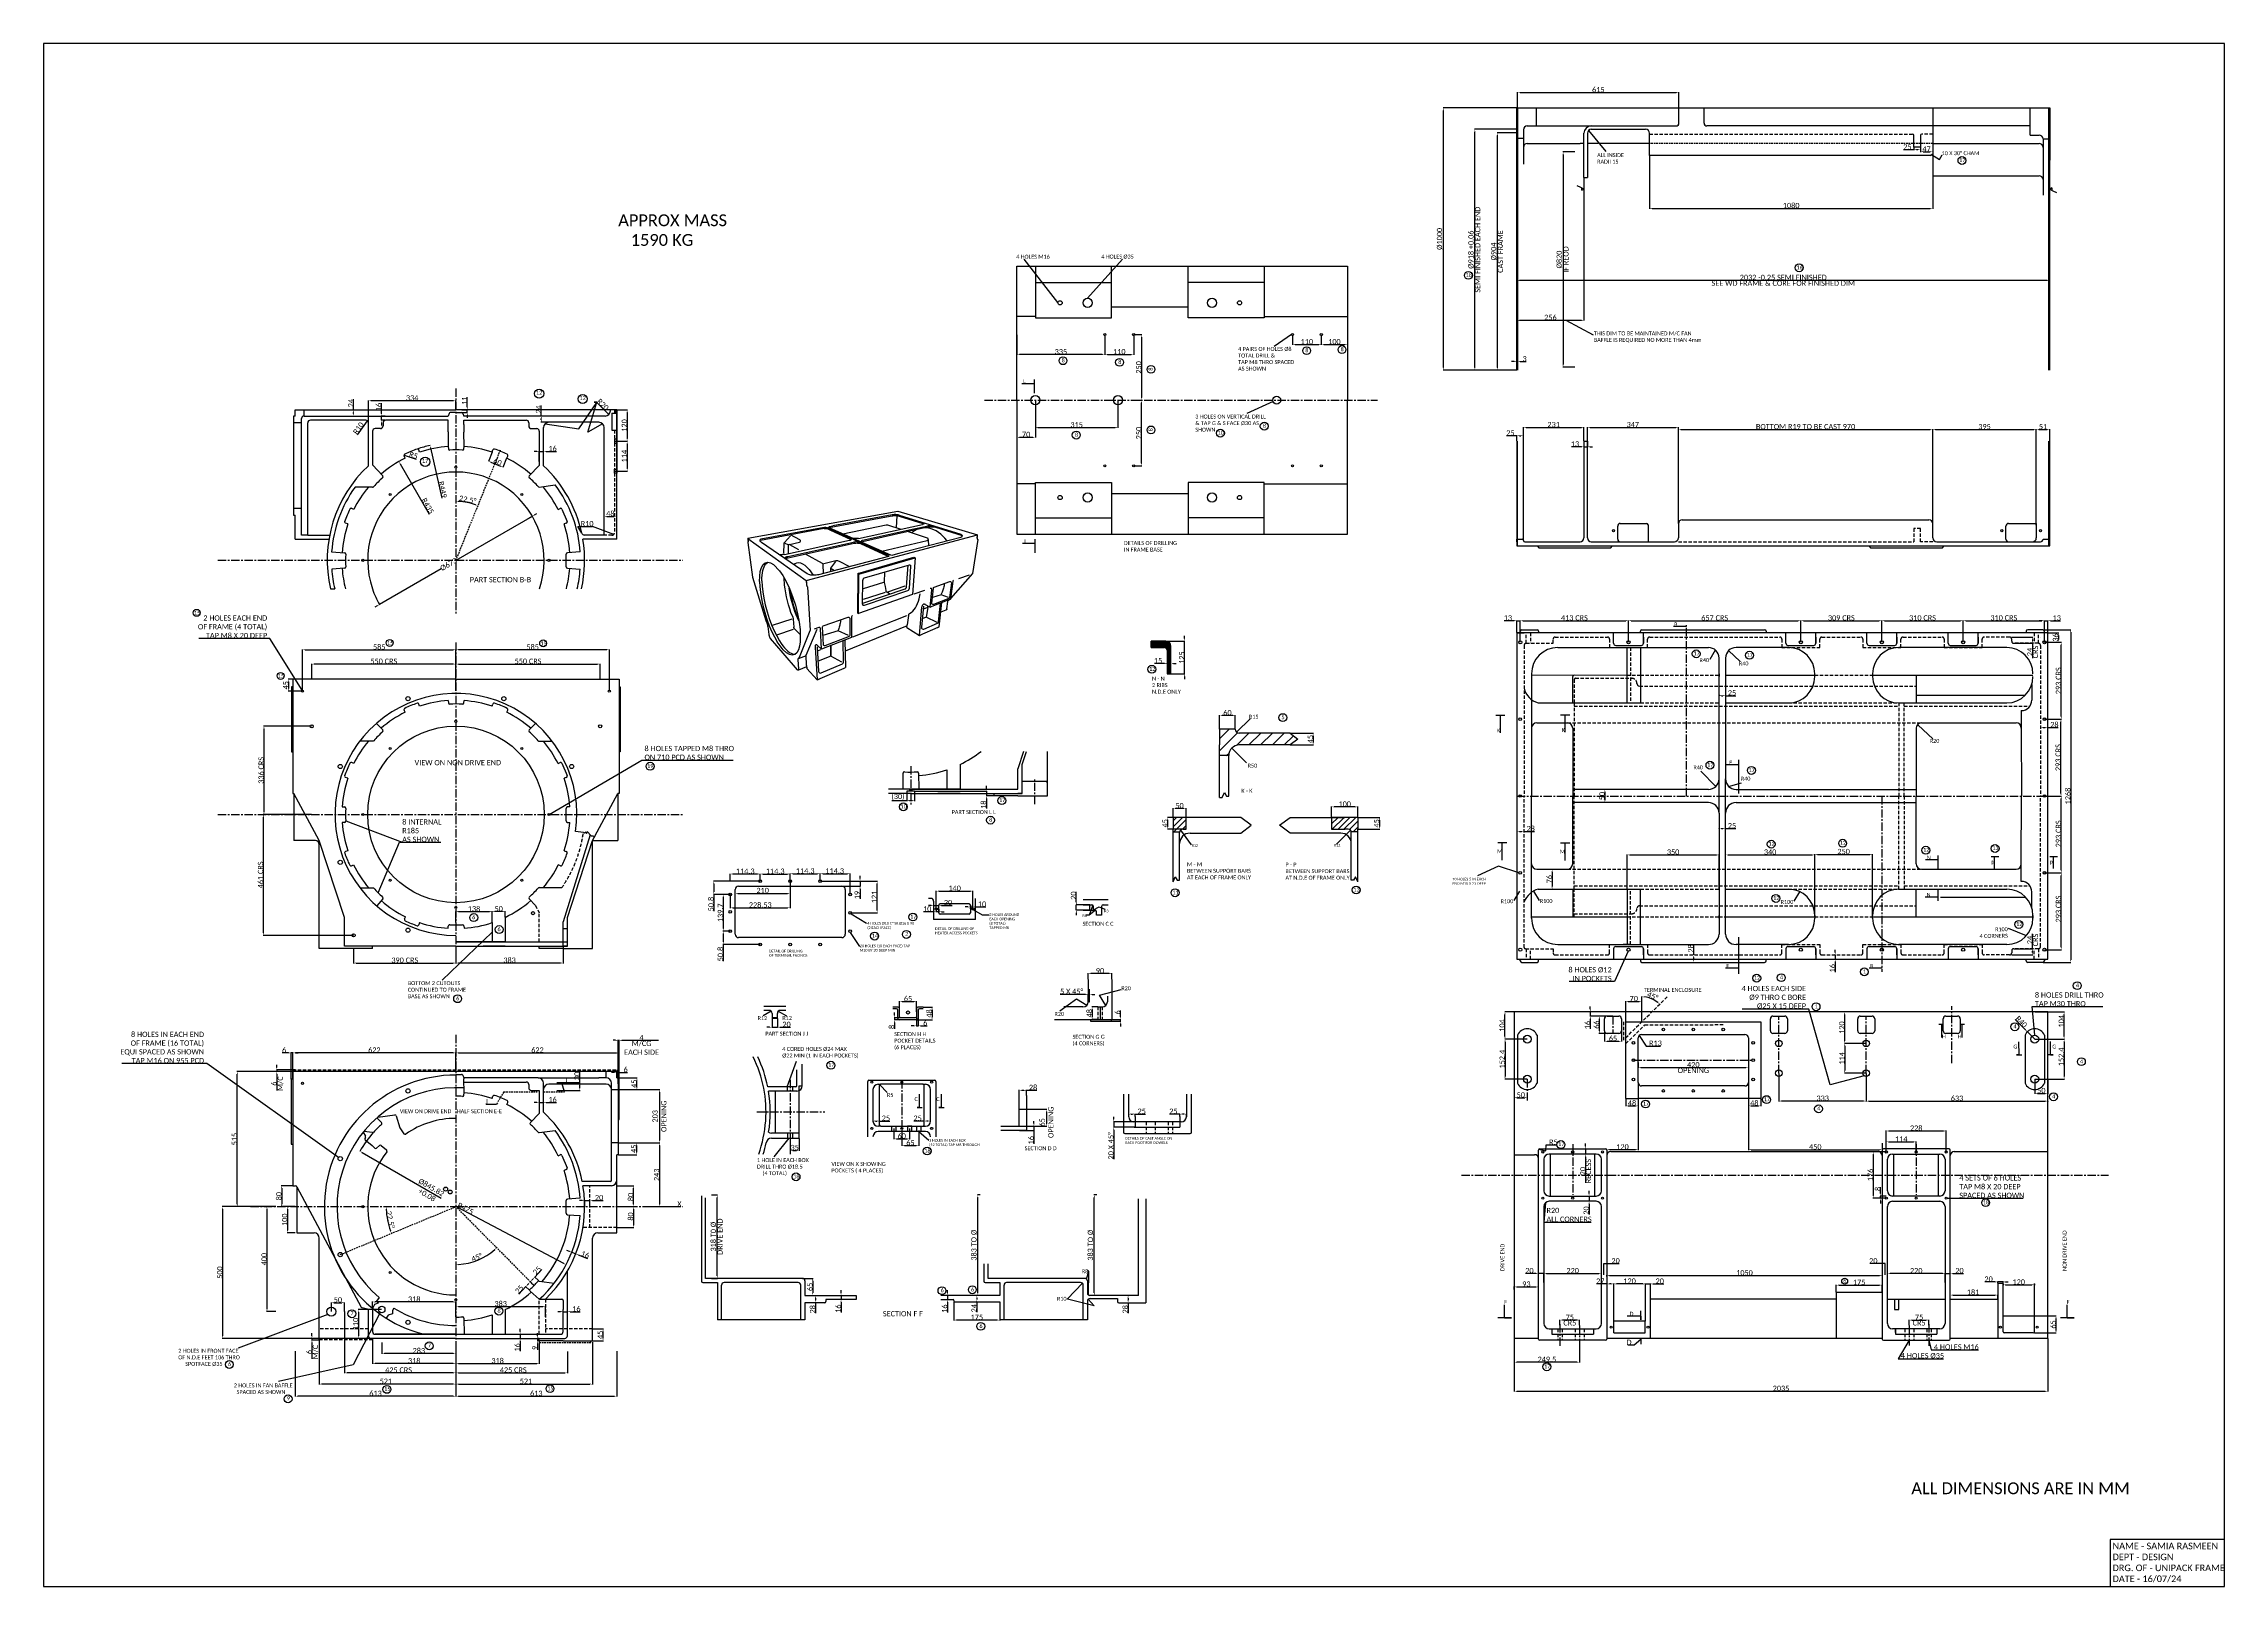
# Model space of a CAD drawing. Header units: millimetres. Extents: x -5330 to 2986, y -1292 to 4589.
import ezdxf

# ---------------------------------------------------------------- set-up
doc = ezdxf.new("R2010")
doc.units = ezdxf.units.MM
for name, pattern in [('0', [0]), ('5', [0]), ('CENTER', [50.8, 31.75, -6.35, 6.35, -6.35]), ('DASH2', [19.05, 12.7, -6.35]), ('HIDDEN', [9.525, 6.35, -3.175])]:
    doc.linetypes.add(name, pattern=pattern)
for name, color, linetype in [('centre', 5, 'CENTER'), ('dot', 1, 'DASH2'), ('L0-1', 1, '0'), ('L5-1', 2, '5'), ('line', 6, 'HIDDEN'), ('object', 7, 'Continuous'), ('SL0-3', 1, '0'), ('SL5-3', 2, '5')]:
    doc.layers.add(name, color=color, linetype=linetype)
doc.layers.add('dimension', color=2, linetype='Continuous', lineweight=25)
doc.styles.get("Standard").update_dxf_attribs({"font": 'calibril.ttf'})
doc.dimstyles.new('ISO-25', dxfattribs={"dimtxt": 20, "dimasz": 10, "dimexe": 1.25, "dimexo": 0.625, "dimtad": 1, "dimdsep": 46, "dimtxsty": 'Standard', "dimcen": 2.5, "dimclrt": 256, "dimadec": 0, "dimazin": 0, "dimtfac": 1, "dimtmove": 0, "dimatfit": 3, "dimfxl": 1, "dimtfillclr": 256, "dimarcsym": 0})

# ---------------------------------------------------------------- blocks, each defined once
blk = doc.blocks.new('*U1')
at = {"layer": 'object'}
blk.add_circle((0, 0), 4, dxfattribs=at)
blk = doc.blocks.new('*U2')
at = {"layer": 'object', "color": 0, "linetype": 'ByBlock', "lineweight": -2, "transparency": 16777216}
for p, rotation in [((236.1, 510.6), 45), ((-14.9, 406.6), 90), ((-118.9, 155.6), 135), ((591.1, 155.6), 315), ((-14.9, -95.4), 180), ((487.2, -95.4), 270), ((236.1, -199.4), 225)]:
    blk.add_blockref('*U1', p, dxfattribs=dict(at, rotation=rotation))
blk.add_blockref('*U1', (487.2, 406.6), dxfattribs=at)
blk = doc.blocks.new('*D4')
at = {"layer": 'Defpoints', "color": 0, "transparency": 16777216}
for p in [(-4370.6, -394.9), (-3757.6, -394.9), (-4370.6, -566.9)]:
    blk.add_point(p, dxfattribs=at)
at = {"layer": 'dimension', "color": 0, "lineweight": -2, "transparency": 16777216}
for p, q in [((-4370.6, -395.5), (-4370.6, -568.2)), ((-3757.6, -395.5), (-3757.6, -568.2)), ((-3767.6, -566.9), (-4360.6, -566.9))]:
    blk.add_line(p, q, dxfattribs=at)
at = {"layer": 'dimension', "color": 0, "transparency": 16777216}
for points in [[(-4360.6, -565.2), (-4360.6, -568.6), (-4370.6, -566.9)], [(-3767.6, -568.6), (-3767.6, -565.2), (-3757.6, -566.9)]]:
    blk.add_solid(points, dxfattribs=at)
at = {"layer": 'dimension', "transparency": 16777216, "insert": (-4064.1, -556.1), "char_height": 20, "attachment_point": 5}
blk.add_mtext('613', dxfattribs=at)
blk = doc.blocks.new('*D5')
at = {"layer": 'Defpoints', "color": 0, "transparency": 16777216}
for p in [(-4278.6, -352.7), (-3757.6, -360.7), (-4278.6, -520.7)]:
    blk.add_point(p, dxfattribs=at)
at = {"layer": 'dimension', "color": 0, "lineweight": -2, "transparency": 16777216}
for p, q in [((-4278.6, -353.3), (-4278.6, -521.9)), ((-3757.6, -361.3), (-3757.6, -521.9)), ((-3767.6, -520.7), (-4268.6, -520.7))]:
    blk.add_line(p, q, dxfattribs=at)
at = {"layer": 'dimension', "color": 0, "transparency": 16777216}
for points in [[(-4268.6, -519), (-4268.6, -522.4), (-4278.6, -520.7)], [(-3767.6, -522.4), (-3767.6, -519), (-3757.6, -520.7)]]:
    blk.add_solid(points, dxfattribs=at)
at = {"layer": 'dimension', "transparency": 16777216, "insert": (-4024.7, -509.9), "char_height": 20, "attachment_point": 5}
blk.add_mtext('521', dxfattribs=at)
blk = doc.blocks.new('*D6')
at = {"layer": 'Defpoints', "color": 0, "transparency": 16777216}
for p in [(-4182.6, -243.8), (-3757.6, -395.5), (-4182.6, -477.9)]:
    blk.add_point(p, dxfattribs=at)
at = {"layer": 'dimension', "color": 0, "lineweight": -2, "transparency": 16777216}
for p, q in [((-4182.6, -244.4), (-4182.6, -479.2)), ((-3757.6, -396.2), (-3757.6, -479.2)), ((-3767.6, -477.9), (-4172.6, -477.9))]:
    blk.add_line(p, q, dxfattribs=at)
at = {"layer": 'dimension', "color": 0, "transparency": 16777216}
for points in [[(-4172.6, -476.3), (-4172.6, -479.6), (-4182.6, -477.9)], [(-3767.6, -479.6), (-3767.6, -476.3), (-3757.6, -477.9)]]:
    blk.add_solid(points, dxfattribs=at)
at = {"layer": 'dimension', "transparency": 16777216, "insert": (-3976.2, -467.1), "char_height": 20, "attachment_point": 5}
blk.add_mtext('425 CRS', dxfattribs=at)
blk = doc.blocks.new('*D7')
at = {"layer": 'Defpoints', "color": 0, "transparency": 16777216}
for p in [(-4232.6, -244.4), (-4182.6, -210.4), (-4182.6, -244.4)]:
    blk.add_point(p, dxfattribs=at)
at = {"layer": 'dimension', "color": 0, "lineweight": -2, "transparency": 16777216}
for p, q in [((-4232.6, -243.8), (-4232.6, -209.1)), ((-4222.6, -210.4), (-4192.6, -210.4)), ((-4182.6, -243.8), (-4182.6, -209.1))]:
    blk.add_line(p, q, dxfattribs=at)
at = {"layer": 'dimension', "color": 0, "transparency": 16777216}
for points in [[(-4222.6, -208.7), (-4222.6, -212), (-4232.6, -210.4)], [(-4192.6, -212), (-4192.6, -208.7), (-4182.6, -210.4)]]:
    blk.add_solid(points, dxfattribs=at)
at = {"layer": 'dimension', "transparency": 16777216, "insert": (-4207.6, -199.5), "char_height": 20, "attachment_point": 5}
blk.add_mtext('50', dxfattribs=at)
blk = doc.blocks.new('*D8')
at = {"layer": 'Defpoints', "color": 0, "transparency": 16777216}
for p in [(-4444.3, 155.6), (-4478.3, -244.4), (-4444.3, -244.4)]:
    blk.add_point(p, dxfattribs=at)
at = {"layer": 'dimension', "color": 0, "lineweight": -2, "transparency": 16777216}
for p, q in [((-4444.9, 155.6), (-4479.5, 155.6)), ((-4478.3, 145.6), (-4478.3, -234.4)), ((-4444.9, -244.4), (-4479.5, -244.4))]:
    blk.add_line(p, q, dxfattribs=at)
at = {"layer": 'dimension', "color": 0, "transparency": 16777216}
for points in [[(-4476.6, 145.6), (-4479.9, 145.6), (-4478.3, 155.6)], [(-4479.9, -234.4), (-4476.6, -234.4), (-4478.3, -244.4)]]:
    blk.add_solid(points, dxfattribs=at)
at = {"layer": 'dimension', "transparency": 16777216, "insert": (-4489.1, -44.4), "char_height": 20, "attachment_point": 5, "rotation": 90}
blk.add_mtext('400', dxfattribs=at)
blk = doc.blocks.new('*D9')
at = {"layer": 'Defpoints', "color": 0, "transparency": 16777216}
for p in [(-4075.6, -352.7), (-3757.6, -360.7), (-4075.6, -442.7)]:
    blk.add_point(p, dxfattribs=at)
at = {"layer": 'dimension', "color": 0, "lineweight": -2, "transparency": 16777216}
for p, q in [((-4075.6, -353.3), (-4075.6, -443.9)), ((-3757.6, -361.3), (-3757.6, -443.9)), ((-3767.6, -442.7), (-4065.6, -442.7))]:
    blk.add_line(p, q, dxfattribs=at)
at = {"layer": 'dimension', "color": 0, "transparency": 16777216}
for points in [[(-4065.6, -441), (-4065.6, -444.4), (-4075.6, -442.7)], [(-3767.6, -444.4), (-3767.6, -441), (-3757.6, -442.7)]]:
    blk.add_solid(points, dxfattribs=at)
at = {"layer": 'dimension', "transparency": 16777216, "insert": (-3916.6, -431.9), "char_height": 20, "attachment_point": 5}
blk.add_mtext('318', dxfattribs=at)
blk = doc.blocks.new('*D10')
at = {"layer": 'Defpoints', "color": 0, "transparency": 16777216}
for p in [(-4040.6, -361.3), (-4040.6, -404.2), (-3757.6, -361.3)]:
    blk.add_point(p, dxfattribs=at)
at = {"layer": 'dimension', "color": 0, "lineweight": -2, "transparency": 16777216}
for p, q in [((-4040.6, -361.9), (-4040.6, -405.5)), ((-3767.6, -404.2), (-4030.6, -404.2)), ((-3757.6, -361.9), (-3757.6, -405.5))]:
    blk.add_line(p, q, dxfattribs=at)
at = {"layer": 'dimension', "color": 0, "transparency": 16777216}
for points in [[(-4030.6, -402.6), (-4030.6, -405.9), (-4040.6, -404.2)], [(-3767.6, -405.9), (-3767.6, -402.6), (-3757.6, -404.2)]]:
    blk.add_solid(points, dxfattribs=at)
at = {"layer": 'dimension', "transparency": 16777216, "insert": (-3899.1, -393.4), "char_height": 20, "attachment_point": 5}
blk.add_mtext('283', dxfattribs=at)
blk = doc.blocks.new('*D11')
at = {"layer": 'Defpoints', "color": 0, "transparency": 16777216}
for p in [(-3757.6, -394.9), (-3144.6, -394.9), (-3144.6, -566.9)]:
    blk.add_point(p, dxfattribs=at)
at = {"layer": 'dimension', "color": 0, "lineweight": -2, "transparency": 16777216}
for p, q in [((-3757.6, -395.5), (-3757.6, -568.2)), ((-3144.6, -395.5), (-3144.6, -568.2)), ((-3747.6, -566.9), (-3154.6, -566.9))]:
    blk.add_line(p, q, dxfattribs=at)
at = {"layer": 'dimension', "color": 0, "transparency": 16777216}
for points in [[(-3747.6, -565.2), (-3747.6, -568.6), (-3757.6, -566.9)], [(-3154.6, -568.6), (-3154.6, -565.2), (-3144.6, -566.9)]]:
    blk.add_solid(points, dxfattribs=at)
at = {"layer": 'dimension', "transparency": 16777216, "insert": (-3451.2, -556.1), "char_height": 20, "attachment_point": 5}
blk.add_mtext('613', dxfattribs=at)
blk = doc.blocks.new('*D12')
at = {"layer": 'Defpoints', "color": 0, "transparency": 16777216}
for p in [(-3757.6, -360.7), (-3236.6, -360.7), (-3236.6, -520.7)]:
    blk.add_point(p, dxfattribs=at)
at = {"layer": 'dimension', "color": 0, "lineweight": -2, "transparency": 16777216}
for p, q in [((-3757.6, -361.3), (-3757.6, -521.9)), ((-3236.6, -361.3), (-3236.6, -521.9)), ((-3747.6, -520.7), (-3246.6, -520.7))]:
    blk.add_line(p, q, dxfattribs=at)
at = {"layer": 'dimension', "color": 0, "transparency": 16777216}
for points in [[(-3747.6, -519), (-3747.6, -522.4), (-3757.6, -520.7)], [(-3246.6, -522.4), (-3246.6, -519), (-3236.6, -520.7)]]:
    blk.add_solid(points, dxfattribs=at)
at = {"layer": 'dimension', "transparency": 16777216, "insert": (-3490.5, -509.9), "char_height": 20, "attachment_point": 5}
blk.add_mtext('521', dxfattribs=at)
blk = doc.blocks.new('*D13')
at = {"layer": 'Defpoints', "color": 0, "transparency": 16777216}
for p in [(-3757.6, -395.5), (-3332.6, -395.5), (-3332.6, -477.9)]:
    blk.add_point(p, dxfattribs=at)
at = {"layer": 'dimension', "color": 0, "lineweight": -2, "transparency": 16777216}
for p, q in [((-3757.6, -396.2), (-3757.6, -479.2)), ((-3332.6, -396.2), (-3332.6, -479.2)), ((-3747.6, -477.9), (-3342.6, -477.9))]:
    blk.add_line(p, q, dxfattribs=at)
at = {"layer": 'dimension', "color": 0, "transparency": 16777216}
for points in [[(-3747.6, -476.3), (-3747.6, -479.6), (-3757.6, -477.9)], [(-3342.6, -479.6), (-3342.6, -476.3), (-3332.6, -477.9)]]:
    blk.add_solid(points, dxfattribs=at)
at = {"layer": 'dimension', "transparency": 16777216, "insert": (-3539, -467.1), "char_height": 20, "attachment_point": 5}
blk.add_mtext('425 CRS', dxfattribs=at)
blk = doc.blocks.new('*D14')
at = {"layer": 'Defpoints', "color": 0, "transparency": 16777216}
for p in [(-3757.6, -360.7), (-3439.6, -355.7), (-3439.6, -442.7)]:
    blk.add_point(p, dxfattribs=at)
at = {"layer": 'dimension', "color": 0, "lineweight": -2, "transparency": 16777216}
for p, q in [((-3757.6, -361.3), (-3757.6, -443.9)), ((-3439.6, -356.3), (-3439.6, -443.9)), ((-3747.6, -442.7), (-3449.6, -442.7))]:
    blk.add_line(p, q, dxfattribs=at)
at = {"layer": 'dimension', "color": 0, "transparency": 16777216}
for points in [[(-3747.6, -441), (-3747.6, -444.4), (-3757.6, -442.7)], [(-3449.6, -444.4), (-3449.6, -441), (-3439.6, -442.7)]]:
    blk.add_solid(points, dxfattribs=at)
at = {"layer": 'dimension', "transparency": 16777216, "insert": (-3598.6, -431.9), "char_height": 20, "attachment_point": 5}
blk.add_mtext('318', dxfattribs=at)
blk = doc.blocks.new('*D15')
at = {"layer": 'Defpoints', "color": 0, "transparency": 16777216}
for p in [(-4075.6, -207.8), (-4075.6, -233.6), (-3757.6, -235.6)]:
    blk.add_point(p, dxfattribs=at)
at = {"layer": 'dimension', "color": 0, "lineweight": -2, "transparency": 16777216}
for p, q in [((-4075.6, -232.9), (-4075.6, -206.5)), ((-3767.6, -207.8), (-4065.6, -207.8)), ((-3757.6, -235), (-3757.6, -206.5))]:
    blk.add_line(p, q, dxfattribs=at)
at = {"layer": 'dimension', "color": 0, "transparency": 16777216}
for points in [[(-4065.6, -206.1), (-4065.6, -209.5), (-4075.6, -207.8)], [(-3767.6, -209.5), (-3767.6, -206.1), (-3757.6, -207.8)]]:
    blk.add_solid(points, dxfattribs=at)
at = {"layer": 'dimension', "transparency": 16777216, "insert": (-3916.6, -197), "char_height": 20, "attachment_point": 5}
blk.add_mtext('318', dxfattribs=at)
blk = doc.blocks.new('*D16')
at = {"layer": 'Defpoints', "color": 0, "transparency": 16777216}
for p in [(-4541.3, 155.6), (-4021.4, 120.9), (-3757.6, 155.6), (-3757.6, 155.6), (-4198.8, -27.1)]:
    blk.add_point(p, dxfattribs=at)
at = {"layer": 'dimension', "color": 0, "lineweight": -2, "transparency": 16777216}
blk.add_arc((-3757.6, 155.6), 266, 182.15393, 200.34607, dxfattribs=at)
at = {"layer": 'dimension', "color": 0, "transparency": 16777216}
for points in [[(-4021.8, 145.7), (-4025.1, 145.6), (-4023.6, 155.6)], [(-4008.6, 62.5), (-4005.5, 63.7), (-4003.4, 53.8)]]:
    blk.add_solid(points, dxfattribs=at)
at = {"layer": 'dimension', "transparency": 16777216, "insert": (-4007.6, 105.9), "char_height": 20, "attachment_point": 5, "rotation": 281.25}
blk.add_mtext('22.5°', dxfattribs=at)
blk = doc.blocks.new('*D17')
at = {"layer": 'Defpoints', "color": 0, "transparency": 16777216}
for p in [(-3757.6, 810.7), (-3757.6, 155.6), (-3700.9, -57.1), (-3459.6, -144.8), (-3757.6, -394.9)]:
    blk.add_point(p, dxfattribs=at)
at = {"layer": 'dimension', "color": 0, "lineweight": -2, "transparency": 16777216}
blk.add_arc((-3757.6, 155.6), 220.2, 272.60259, 312.16738, dxfattribs=at)
at = {"layer": 'dimension', "color": 0, "transparency": 16777216}
for points in [[(-3747.7, -62.7), (-3747.6, -66), (-3757.6, -64.5)], [(-3608.7, -8.8), (-3611, -6.4), (-3602.6, -0.7)]]:
    blk.add_solid(points, dxfattribs=at)
at = {"layer": 'dimension', "transparency": 16777216, "insert": (-3678, -37.7), "char_height": 20, "attachment_point": 5, "rotation": 22.38499}
blk.add_mtext('45%%d', dxfattribs=at)
blk = doc.blocks.new('*D18')
at = {"layer": 'Defpoints', "color": 0, "transparency": 16777216}
for p in [(-3757.6, 155.6), (-3337.4, -65.9)]:
    blk.add_point(p, dxfattribs=at)
at = {"layer": 'dimension', "color": 0, "lineweight": -2, "transparency": 16777216}
blk.add_line((-3346.3, -61.2), (-3753, 153.2), dxfattribs=at)
at = {"layer": 'dimension', "color": 0, "transparency": 16777216}
blk.add_solid([(-3347.1, -62.7), (-3345.5, -59.8), (-3337.4, -65.9)], dxfattribs=at)
at = {"layer": 'dimension', "transparency": 16777216, "insert": (-3721.1, 148.5), "char_height": 20, "attachment_point": 5, "rotation": 332.20157}
blk.add_mtext('R475', dxfattribs=at)
blk = doc.blocks.new('*D19')
at = {"layer": 'Defpoints', "color": 0, "transparency": 16777216}
for p in [(-3315.6, -18.4), (-3300.8, -24.2), (-3300.8, -24.3)]:
    blk.add_point(p, dxfattribs=at)
at = {"layer": 'dimension', "color": 0, "lineweight": -2, "transparency": 16777216}
for p, q in [((-3324.9, -14.7), (-3334.3, -11.1)), ((-3315.9, -19), (-3316.1, -19.6)), ((-3315.6, -18.4), (-3300.8, -24.3)), ((-3301, -24.8), (-3301.2, -25.4)), ((-3291.5, -27.9), (-3255.3, -42.2))]:
    blk.add_line(p, q, dxfattribs=at)
at = {"layer": 'dimension', "color": 0, "transparency": 16777216}
for points in [[(-3325.6, -16.3), (-3324.3, -13.2), (-3315.6, -18.4)], [(-3290.8, -26.4), (-3292.1, -29.5), (-3300.8, -24.3)]]:
    blk.add_solid(points, dxfattribs=at)
at = {"layer": 'dimension', "transparency": 16777216, "insert": (-3264.7, -26.8), "char_height": 20, "attachment_point": 5, "rotation": 338.51056}
blk.add_mtext('16', dxfattribs=at)
blk = doc.blocks.new('*D20')
at = {"layer": 'Defpoints', "color": 0, "transparency": 16777216}
for p in [(-4379.6, 235.6), (-4422.1, 155.6), (-4379.6, 155.6)]:
    blk.add_point(p, dxfattribs=at)
at = {"layer": 'dimension', "color": 0, "lineweight": -2, "transparency": 16777216}
for p, q in [((-4380.2, 235.6), (-4423.4, 235.6)), ((-4422.1, 225.6), (-4422.1, 165.6)), ((-4380.2, 155.6), (-4423.4, 155.6))]:
    blk.add_line(p, q, dxfattribs=at)
at = {"layer": 'dimension', "color": 0, "transparency": 16777216}
for points in [[(-4420.5, 225.6), (-4423.8, 225.6), (-4422.1, 235.6)], [(-4423.8, 165.6), (-4420.5, 165.6), (-4422.1, 155.6)]]:
    blk.add_solid(points, dxfattribs=at)
at = {"layer": 'dimension', "transparency": 16777216, "insert": (-4433, 195.6), "char_height": 20, "attachment_point": 5, "rotation": 90}
blk.add_mtext('80', dxfattribs=at)
blk = doc.blocks.new('*D21')
at = {"layer": 'Defpoints', "color": 0, "transparency": 16777216}
for p in [(-4370.6, 155.6), (-4400, 55.6), (-4370.6, 55.6)]:
    blk.add_point(p, dxfattribs=at)
at = {"layer": 'dimension', "color": 0, "lineweight": -2, "transparency": 16777216}
for p, q in [((-4371.2, 155.6), (-4401.2, 155.6)), ((-4400, 145.6), (-4400, 65.6)), ((-4371.2, 55.6), (-4401.2, 55.6))]:
    blk.add_line(p, q, dxfattribs=at)
at = {"layer": 'dimension', "color": 0, "transparency": 16777216}
for points in [[(-4398.3, 145.6), (-4401.6, 145.6), (-4400, 155.6)], [(-4401.6, 65.6), (-4398.3, 65.6), (-4400, 55.6)]]:
    blk.add_solid(points, dxfattribs=at)
at = {"layer": 'dimension', "transparency": 16777216, "insert": (-4410.8, 105.6), "char_height": 20, "attachment_point": 5, "rotation": 90}
blk.add_mtext('100', dxfattribs=at)
blk = doc.blocks.new('*D22')
at = {"layer": 'Defpoints', "color": 0, "transparency": 16777216}
for p in [(-4541.3, 155.6), (-4647.3, -346.7), (-4091.6, -346.7)]:
    blk.add_point(p, dxfattribs=at)
at = {"layer": 'dimension', "color": 0, "lineweight": -2, "transparency": 16777216}
for p, q in [((-4542, 155.6), (-4648.6, 155.6)), ((-4647.3, 145.6), (-4647.3, -336.7)), ((-4092.2, -346.7), (-4648.6, -346.7))]:
    blk.add_line(p, q, dxfattribs=at)
at = {"layer": 'dimension', "color": 0, "transparency": 16777216}
for points in [[(-4645.7, 145.6), (-4649, 145.6), (-4647.3, 155.6)], [(-4649, -336.7), (-4645.7, -336.7), (-4647.3, -346.7)]]:
    blk.add_solid(points, dxfattribs=at)
at = {"layer": 'dimension', "transparency": 16777216, "insert": (-4658.2, -95.5), "char_height": 20, "attachment_point": 5, "rotation": 90}
blk.add_mtext('500', dxfattribs=at)
blk = doc.blocks.new('*D23')
at = {"layer": 'Defpoints', "color": 0, "transparency": 16777216}
for p in [(-3144.6, 155.6), (-3144.6, 75.6), (-3080.6, 75.6)]:
    blk.add_point(p, dxfattribs=at)
at = {"layer": 'dimension', "color": 0, "lineweight": -2, "transparency": 16777216}
for p, q in [((-3144, 155.6), (-3079.4, 155.6)), ((-3080.6, 145.6), (-3080.6, 85.6)), ((-3144, 75.6), (-3079.4, 75.6))]:
    blk.add_line(p, q, dxfattribs=at)
at = {"layer": 'dimension', "color": 0, "transparency": 16777216}
for points in [[(-3079, 145.6), (-3082.3, 145.6), (-3080.6, 155.6)], [(-3082.3, 85.6), (-3079, 85.6), (-3080.6, 75.6)]]:
    blk.add_solid(points, dxfattribs=at)
at = {"layer": 'dimension', "transparency": 16777216, "insert": (-3091.5, 118.1), "char_height": 20, "attachment_point": 5, "rotation": 90}
blk.add_mtext('80', dxfattribs=at)
blk = doc.blocks.new('*D24')
at = {"layer": 'Defpoints', "color": 0, "transparency": 16777216}
for p in [(-3144.6, 235.6), (-3080.6, 235.6), (-3144.6, 155.6)]:
    blk.add_point(p, dxfattribs=at)
at = {"layer": 'dimension', "color": 0, "lineweight": -2, "transparency": 16777216}
for p, q in [((-3144, 235.6), (-3079.4, 235.6)), ((-3080.6, 165.6), (-3080.6, 225.6)), ((-3144, 155.6), (-3079.4, 155.6))]:
    blk.add_line(p, q, dxfattribs=at)
at = {"layer": 'dimension', "color": 0, "transparency": 16777216}
for points in [[(-3079, 225.6), (-3082.3, 225.6), (-3080.6, 235.6)], [(-3082.3, 165.6), (-3079, 165.6), (-3080.6, 155.6)]]:
    blk.add_solid(points, dxfattribs=at)
at = {"layer": 'dimension', "transparency": 16777216, "insert": (-3091.5, 192.6), "char_height": 20, "attachment_point": 5, "rotation": 90}
blk.add_mtext('80', dxfattribs=at)
blk = doc.blocks.new('*D25')
at = {"layer": 'Defpoints', "color": 0, "transparency": 16777216}
for p in [(-4591.5, 670.6), (-4379.6, 670.6), (-4479.5, 155.6)]:
    blk.add_point(p, dxfattribs=at)
at = {"layer": 'dimension', "color": 0, "lineweight": -2, "transparency": 16777216}
for p, q in [((-4380.2, 670.6), (-4592.8, 670.6)), ((-4591.5, 165.6), (-4591.5, 660.6)), ((-4480.1, 155.6), (-4592.8, 155.6))]:
    blk.add_line(p, q, dxfattribs=at)
at = {"layer": 'dimension', "color": 0, "transparency": 16777216}
for points in [[(-4589.8, 660.6), (-4593.2, 660.6), (-4591.5, 670.6)], [(-4593.2, 165.6), (-4589.8, 165.6), (-4591.5, 155.6)]]:
    blk.add_solid(points, dxfattribs=at)
at = {"layer": 'dimension', "transparency": 16777216, "insert": (-4602.3, 413.1), "char_height": 20, "attachment_point": 5, "rotation": 90}
blk.add_mtext('515', dxfattribs=at)
blk = doc.blocks.new('*D26')
at = {"layer": 'Defpoints', "color": 0, "transparency": 16777216}
for p in [(-4379.6, 741.8), (-4379.6, 676.6), (-3757.6, 676.6)]:
    blk.add_point(p, dxfattribs=at)
at = {"layer": 'dimension', "color": 0, "lineweight": -2, "transparency": 16777216}
for p, q in [((-4379.6, 677.2), (-4379.6, 743)), ((-3767.6, 741.8), (-4369.6, 741.8)), ((-3757.6, 677.2), (-3757.6, 743))]:
    blk.add_line(p, q, dxfattribs=at)
at = {"layer": 'dimension', "color": 0, "transparency": 16777216}
for points in [[(-4369.6, 743.5), (-4369.6, 740.1), (-4379.6, 741.8)], [(-3767.6, 740.1), (-3767.6, 743.5), (-3757.6, 741.8)]]:
    blk.add_solid(points, dxfattribs=at)
at = {"layer": 'dimension', "transparency": 16777216, "insert": (-4068.6, 752.6), "char_height": 20, "attachment_point": 5}
blk.add_mtext('622', dxfattribs=at)
blk = doc.blocks.new('*D27')
at = {"layer": 'Defpoints', "color": 0, "transparency": 16777216}
for p in [(-3757.6, 676.6), (-3135.6, 741.8), (-3135.6, 676.6)]:
    blk.add_point(p, dxfattribs=at)
at = {"layer": 'dimension', "color": 0, "lineweight": -2, "transparency": 16777216}
for p, q in [((-3757.6, 677.2), (-3757.6, 743)), ((-3747.6, 741.8), (-3145.6, 741.8)), ((-3135.6, 677.2), (-3135.6, 743))]:
    blk.add_line(p, q, dxfattribs=at)
at = {"layer": 'dimension', "color": 0, "transparency": 16777216}
for points in [[(-3747.6, 743.5), (-3747.6, 740.1), (-3757.6, 741.8)], [(-3145.6, 740.1), (-3145.6, 743.5), (-3135.6, 741.8)]]:
    blk.add_solid(points, dxfattribs=at)
at = {"layer": 'dimension', "transparency": 16777216, "insert": (-3446.6, 752.6), "char_height": 20, "attachment_point": 5}
blk.add_mtext('622', dxfattribs=at)
blk = doc.blocks.new('*D28')
at = {"layer": 'Defpoints', "color": 0, "transparency": 16777216}
for p in [(-4385.6, 741.8), (-4385.6, 641.6), (-4379.6, 641.6)]:
    blk.add_point(p, dxfattribs=at)
at = {"layer": 'dimension', "color": 0, "lineweight": -2, "transparency": 16777216}
for p, q in [((-4395.6, 741.8), (-4419.6, 741.8)), ((-4385.6, 642.2), (-4385.6, 743)), ((-4379.6, 741.8), (-4385.6, 741.8)), ((-4379.6, 642.2), (-4379.6, 743)), ((-4369.6, 741.8), (-4359.6, 741.8))]:
    blk.add_line(p, q, dxfattribs=at)
at = {"layer": 'dimension', "color": 0, "transparency": 16777216}
for points in [[(-4395.6, 740.1), (-4395.6, 743.5), (-4385.6, 741.8)], [(-4369.6, 743.5), (-4369.6, 740.1), (-4379.6, 741.8)]]:
    blk.add_solid(points, dxfattribs=at)
at = {"layer": 'dimension', "transparency": 16777216, "insert": (-4412.6, 752.6), "char_height": 20, "attachment_point": 5}
blk.add_mtext('6', dxfattribs=at)
blk = doc.blocks.new('*D29')
at = {"layer": 'Defpoints', "color": 0, "transparency": 16777216}
for p in [(-3138.6, 667.6), (-3144.6, 646.6), (-3138.6, 646.6)]:
    blk.add_point(p, dxfattribs=at)
at = {"layer": 'dimension', "color": 0, "lineweight": -2, "transparency": 16777216}
for p, q in [((-3154.6, 667.6), (-3164.6, 667.6)), ((-3144.6, 647.2), (-3144.6, 668.9)), ((-3144.6, 667.6), (-3138.6, 667.6)), ((-3138.6, 647.2), (-3138.6, 668.9)), ((-3138.6, 667.6), (-3103.3, 667.6)), ((-3128.6, 667.6), (-3118.6, 667.6))]:
    blk.add_line(p, q, dxfattribs=at)
at = {"layer": 'dimension', "color": 0, "transparency": 16777216}
for points in [[(-3154.6, 666), (-3154.6, 669.3), (-3144.6, 667.6)], [(-3128.6, 669.3), (-3128.6, 666), (-3138.6, 667.6)]]:
    blk.add_solid(points, dxfattribs=at)
at = {"layer": 'dimension', "transparency": 16777216, "insert": (-3110.3, 678.4), "char_height": 20, "attachment_point": 5}
blk.add_mtext('6', dxfattribs=at)
blk = doc.blocks.new('*D30')
at = {"layer": 'Defpoints', "color": 0, "transparency": 16777216}
for p in [(-4123.9, 367.1), (-3391.4, -55.8)]:
    blk.add_point(p, dxfattribs=at)
at = {"layer": 'dimension', "color": 0, "lineweight": -2, "transparency": 16777216}
blk.add_line((-4115.2, 362.1), (-3813.9, 188.1), dxfattribs=at)
blk.add_arc((-3757.6, 155.6), 422.9, 137.93083, 150.16935, dxfattribs=at)
at = {"layer": 'dimension', "color": 0, "transparency": 16777216}
blk.add_solid([(-4114.4, 363.5), (-4116, 360.6), (-4123.9, 367.1)], dxfattribs=at)
at = {"layer": 'dimension', "transparency": 16777216, "insert": (-3859.7, 214.6), "char_height": 20, "attachment_point": 5, "rotation": 330}
blk.add_mtext('Ø845.82\\P+0.08', dxfattribs=at)
blk = doc.blocks.new('*D31')
at = {"layer": 'Defpoints', "color": 0, "transparency": 16777216}
for p in [(-3246.6, 179.5), (-3266.6, 155.6), (-3246.6, 155.6)]:
    blk.add_point(p, dxfattribs=at)
at = {"layer": 'dimension', "color": 0, "lineweight": -2, "transparency": 16777216}
for p, q in [((-3276.6, 179.5), (-3286.6, 179.5)), ((-3266.6, 156.2), (-3266.6, 180.7)), ((-3266.6, 179.5), (-3246.6, 179.5)), ((-3246.6, 156.2), (-3246.6, 180.7)), ((-3236.6, 179.5), (-3196.6, 179.5))]:
    blk.add_line(p, q, dxfattribs=at)
at = {"layer": 'dimension', "color": 0, "transparency": 16777216}
for points in [[(-3276.6, 177.8), (-3276.6, 181.1), (-3266.6, 179.5)], [(-3236.6, 181.1), (-3236.6, 177.8), (-3246.6, 179.5)]]:
    blk.add_solid(points, dxfattribs=at)
at = {"layer": 'dimension', "transparency": 16777216, "insert": (-3211.6, 190.3), "char_height": 20, "attachment_point": 5}
blk.add_mtext('20', dxfattribs=at)
blk = doc.blocks.new('*D32')
at = {"layer": 'Defpoints', "color": 0, "transparency": 16777216}
for p in [(-3028.6, 398.6), (-3028.6, 155.6), (-2981.4, 155.6)]:
    blk.add_point(p, dxfattribs=at)
at = {"layer": 'dimension', "color": 0, "lineweight": -2, "transparency": 16777216}
for p, q in [((-3027.9, 398.6), (-2980.1, 398.6)), ((-2981.4, 388.6), (-2981.4, 165.6)), ((-3027.9, 155.6), (-2980.1, 155.6))]:
    blk.add_line(p, q, dxfattribs=at)
at = {"layer": 'dimension', "color": 0, "transparency": 16777216}
for points in [[(-2979.7, 388.6), (-2983.1, 388.6), (-2981.4, 398.6)], [(-2983.1, 165.6), (-2979.7, 165.6), (-2981.4, 155.6)]]:
    blk.add_solid(points, dxfattribs=at)
at = {"layer": 'dimension', "transparency": 16777216, "insert": (-2992.2, 277.1), "char_height": 20, "attachment_point": 5, "rotation": 90}
blk.add_mtext('243', dxfattribs=at)
blk = doc.blocks.new('*D33')
at = {"layer": 'Defpoints', "color": 0, "transparency": 16777216}
for p in [(-3138.6, 601.6), (-3067.4, 398.6), (-2981.4, 398.6)]:
    blk.add_point(p, dxfattribs=at)
at = {"layer": 'dimension', "color": 0, "lineweight": -2, "transparency": 16777216}
for p, q in [((-3138, 601.6), (-2980.1, 601.6)), ((-2981.4, 591.6), (-2981.4, 408.6)), ((-3066.7, 398.6), (-2980.1, 398.6))]:
    blk.add_line(p, q, dxfattribs=at)
at = {"layer": 'dimension', "color": 0, "transparency": 16777216}
for points in [[(-2979.7, 591.6), (-2983.1, 591.6), (-2981.4, 601.6)], [(-2983.1, 408.6), (-2979.7, 408.6), (-2981.4, 398.6)]]:
    blk.add_solid(points, dxfattribs=at)
at = {"layer": 'dimension', "transparency": 16777216, "insert": (-2981.4, 500.1), "char_height": 20, "attachment_point": 5, "rotation": 90}
blk.add_mtext('203\\POPENING', dxfattribs=at)
blk = doc.blocks.new('*D34')
at = {"layer": 'Defpoints', "color": 0, "transparency": 16777216}
for p in [(-4440.6, 670.6), (-4370.6, 676.6), (-4370.6, 670.6)]:
    blk.add_point(p, dxfattribs=at)
at = {"layer": 'dimension', "color": 0, "lineweight": -2, "transparency": 16777216}
for p, q in [((-4371.2, 676.6), (-4441.9, 676.6)), ((-4371.2, 670.6), (-4441.9, 670.6)), ((-4440.6, 686.6), (-4440.6, 696.6)), ((-4440.6, 676.6), (-4440.6, 670.6)), ((-4440.6, 660.6), (-4440.6, 598.3))]:
    blk.add_line(p, q, dxfattribs=at)
at = {"layer": 'dimension', "color": 0, "transparency": 16777216}
for points in [[(-4442.3, 686.6), (-4439, 686.6), (-4440.6, 676.6)], [(-4439, 660.6), (-4442.3, 660.6), (-4440.6, 670.6)]]:
    blk.add_solid(points, dxfattribs=at)
at = {"layer": 'dimension', "transparency": 16777216, "char_height": 20, "attachment_point": 5, "rotation": 90}
for s, insert in [('6', (-4451.4, 624.5)), ('M/C', (-4426.7, 624.5))]:
    blk.add_mtext(s, dxfattribs=dict(at, insert=insert))
blk = doc.blocks.new('*D35')
at = {"layer": 'Defpoints', "color": 0, "transparency": 16777216}
for p in [(-3138.6, 398.6), (-3138.6, 353.6), (-3068.6, 353.6)]:
    blk.add_point(p, dxfattribs=at)
at = {"layer": 'dimension', "color": 0, "lineweight": -2, "transparency": 16777216}
for p, q in [((-3138, 398.6), (-3067.4, 398.6)), ((-3138, 353.6), (-3067.4, 353.6)), ((-3068.6, 388.6), (-3068.6, 363.6))]:
    blk.add_line(p, q, dxfattribs=at)
at = {"layer": 'dimension', "color": 0, "transparency": 16777216}
for points in [[(-3067, 388.6), (-3070.3, 388.6), (-3068.6, 398.6)], [(-3070.3, 363.6), (-3067, 363.6), (-3068.6, 353.6)]]:
    blk.add_solid(points, dxfattribs=at)
at = {"layer": 'dimension', "transparency": 16777216, "insert": (-3079.4, 376.1), "char_height": 20, "attachment_point": 5, "rotation": 90}
blk.add_mtext('45', dxfattribs=at)
blk = doc.blocks.new('*D36')
at = {"layer": 'Defpoints', "color": 0, "transparency": 16777216}
for p in [(-3138.6, 646.6), (-3138.6, 601.6), (-3067.4, 646.6)]:
    blk.add_point(p, dxfattribs=at)
at = {"layer": 'dimension', "color": 0, "lineweight": -2, "transparency": 16777216}
for p, q in [((-3138, 646.6), (-3066.1, 646.6)), ((-3138, 601.6), (-3066.1, 601.6)), ((-3067.4, 611.6), (-3067.4, 636.6))]:
    blk.add_line(p, q, dxfattribs=at)
at = {"layer": 'dimension', "color": 0, "transparency": 16777216}
for points in [[(-3065.7, 636.6), (-3069, 636.6), (-3067.4, 646.6)], [(-3069, 611.6), (-3065.7, 611.6), (-3067.4, 601.6)]]:
    blk.add_solid(points, dxfattribs=at)
at = {"layer": 'dimension', "transparency": 16777216, "insert": (-3078.1, 624.1), "char_height": 20, "attachment_point": 5, "rotation": 90}
blk.add_mtext('45', dxfattribs=at)
blk = doc.blocks.new('*D37')
at = {"layer": 'Defpoints', "color": 0, "transparency": 16777216}
for p in [(-3373.2, 628.6), (-3373.2, 598.6), (-3285.2, 628.6)]:
    blk.add_point(p, dxfattribs=at)
at = {"layer": 'dimension', "color": 0, "lineweight": -2, "transparency": 16777216}
for p, q in [((-3285.2, 628.6), (-3285.2, 668.9)), ((-3372.6, 628.6), (-3283.9, 628.6)), ((-3372.6, 598.6), (-3283.9, 598.6)), ((-3285.2, 608.6), (-3285.2, 618.6))]:
    blk.add_line(p, q, dxfattribs=at)
at = {"layer": 'dimension', "color": 0, "transparency": 16777216}
for points in [[(-3283.5, 618.6), (-3286.9, 618.6), (-3285.2, 628.6)], [(-3286.9, 608.6), (-3283.5, 608.6), (-3285.2, 598.6)]]:
    blk.add_solid(points, dxfattribs=at)
at = {"layer": 'dimension', "transparency": 16777216, "insert": (-3296, 653.8), "char_height": 20, "attachment_point": 5, "rotation": 90}
blk.add_mtext('30', dxfattribs=at)
blk = doc.blocks.new('*D38')
at = {"layer": 'Defpoints', "color": 0, "transparency": 16777216}
for p in [(-3416.2, -225.2), (-3757.6, -265.4), (-3416.2, -265.4)]:
    blk.add_point(p, dxfattribs=at)
at = {"layer": 'dimension', "color": 0, "lineweight": -2, "transparency": 16777216}
for p, q in [((-3757.6, -264.8), (-3757.6, -223.9)), ((-3747.6, -225.2), (-3426.2, -225.2)), ((-3416.2, -264.8), (-3416.2, -223.9))]:
    blk.add_line(p, q, dxfattribs=at)
at = {"layer": 'dimension', "color": 0, "transparency": 16777216}
for points in [[(-3747.6, -223.5), (-3747.6, -226.9), (-3757.6, -225.2)], [(-3426.2, -226.9), (-3426.2, -223.5), (-3416.2, -225.2)]]:
    blk.add_solid(points, dxfattribs=at)
at = {"layer": 'dimension', "transparency": 16777216, "insert": (-3586.9, -214.4), "char_height": 20, "attachment_point": 5}
blk.add_mtext('383', dxfattribs=at)
blk = doc.blocks.new('*D39')
at = {"layer": 'Defpoints', "color": 0, "transparency": 16777216}
for p in [(-3446.1, -355.7), (-3439.6, -346.7), (-3439.6, -355.7)]:
    blk.add_point(p, dxfattribs=at)
at = {"layer": 'dimension', "color": 0, "lineweight": -2, "transparency": 16777216}
for p, q in [((-3446.1, -336.7), (-3446.1, -326.7)), ((-3440.2, -346.7), (-3447.4, -346.7)), ((-3440.2, -355.7), (-3447.4, -355.7)), ((-3446.1, -346.7), (-3446.1, -355.7)), ((-3446.1, -365.7), (-3446.1, -389.7))]:
    blk.add_line(p, q, dxfattribs=at)
at = {"layer": 'dimension', "color": 0, "transparency": 16777216}
for points in [[(-3447.8, -336.7), (-3444.4, -336.7), (-3446.1, -346.7)], [(-3444.4, -365.7), (-3447.8, -365.7), (-3446.1, -355.7)]]:
    blk.add_solid(points, dxfattribs=at)
at = {"layer": 'dimension', "transparency": 16777216, "insert": (-3456.9, -382.7), "char_height": 20, "attachment_point": 5, "rotation": 90}
blk.add_mtext('9', dxfattribs=at)
blk = doc.blocks.new('*D40')
at = {"layer": 'Defpoints', "color": 0, "transparency": 16777216}
for p in [(-3569.6, -330.7), (-3569.6, -346.7), (-3512.7, -346.7)]:
    blk.add_point(p, dxfattribs=at)
at = {"layer": 'dimension', "color": 0, "lineweight": -2, "transparency": 16777216}
for p, q in [((-3569, -330.7), (-3511.5, -330.7)), ((-3512.7, -320.7), (-3512.7, -310.7)), ((-3512.7, -330.7), (-3512.7, -346.7)), ((-3569, -346.7), (-3511.5, -346.7)), ((-3512.7, -356.7), (-3512.7, -395.5))]:
    blk.add_line(p, q, dxfattribs=at)
at = {"layer": 'dimension', "color": 0, "transparency": 16777216}
for points in [[(-3514.4, -320.7), (-3511.1, -320.7), (-3512.7, -330.7)], [(-3511.1, -356.7), (-3514.4, -356.7), (-3512.7, -346.7)]]:
    blk.add_solid(points, dxfattribs=at)
at = {"layer": 'dimension', "transparency": 16777216, "insert": (-3523.6, -381.1), "char_height": 20, "attachment_point": 5, "rotation": 90}
blk.add_mtext('16', dxfattribs=at)
blk = doc.blocks.new('*D41')
at = {"layer": 'Defpoints', "color": 0, "transparency": 16777216}
for p in [(-4040.6, -236.7), (-4129.1, -346.7), (-4040.6, -346.7)]:
    blk.add_point(p, dxfattribs=at)
at = {"layer": 'dimension', "color": 0, "lineweight": -2, "transparency": 16777216}
for p, q in [((-4041.2, -236.7), (-4130.4, -236.7)), ((-4129.1, -246.7), (-4129.1, -336.7)), ((-4041.2, -346.7), (-4130.4, -346.7))]:
    blk.add_line(p, q, dxfattribs=at)
at = {"layer": 'dimension', "color": 0, "transparency": 16777216}
for points in [[(-4127.5, -246.7), (-4130.8, -246.7), (-4129.1, -236.7)], [(-4130.8, -336.7), (-4127.5, -336.7), (-4129.1, -346.7)]]:
    blk.add_solid(points, dxfattribs=at)
at = {"layer": 'dimension', "transparency": 16777216, "insert": (-4140, -291.7), "char_height": 20, "attachment_point": 5, "rotation": 90}
blk.add_mtext('110', dxfattribs=at)
blk = doc.blocks.new('*D42')
at = {"layer": 'Defpoints', "color": 0, "transparency": 16777216}
for p in [(-3439.7, 554.9), (-3423.6, 554.9), (-3423.6, 552.9)]:
    blk.add_point(p, dxfattribs=at)
at = {"layer": 'dimension', "color": 0, "lineweight": -2, "transparency": 16777216}
for p, q in [((-3449.7, 552.9), (-3459.7, 552.9)), ((-3439.7, 554.2), (-3439.7, 551.6)), ((-3439.7, 552.9), (-3423.6, 552.9)), ((-3423.6, 554.2), (-3423.6, 551.6)), ((-3413.6, 552.9), (-3374.7, 552.9))]:
    blk.add_line(p, q, dxfattribs=at)
at = {"layer": 'dimension', "color": 0, "transparency": 16777216}
for points in [[(-3449.7, 551.2), (-3449.7, 554.5), (-3439.7, 552.9)], [(-3413.6, 554.5), (-3413.6, 551.2), (-3423.6, 552.9)]]:
    blk.add_solid(points, dxfattribs=at)
at = {"layer": 'dimension', "transparency": 16777216, "insert": (-3389.2, 563.7), "char_height": 20, "attachment_point": 5}
blk.add_mtext('16', dxfattribs=at)
blk = doc.blocks.new('*D43')
at = {"layer": 'Defpoints', "color": 0, "transparency": 16777216}
for p in [(-4306.6, -352.7), (-4278.6, -346.7), (-4278.6, -352.7)]:
    blk.add_point(p, dxfattribs=at)
at = {"layer": 'dimension', "color": 0, "lineweight": -2, "transparency": 16777216}
for p, q in [((-4306.6, -336.7), (-4306.6, -326.7)), ((-4279.2, -346.7), (-4307.9, -346.7)), ((-4279.2, -352.7), (-4307.9, -352.7)), ((-4306.6, -346.7), (-4306.6, -352.7)), ((-4306.6, -362.7), (-4306.6, -424.9))]:
    blk.add_line(p, q, dxfattribs=at)
at = {"layer": 'dimension', "color": 0, "transparency": 16777216}
for points in [[(-4308.3, -336.7), (-4305, -336.7), (-4306.6, -346.7)], [(-4305, -362.7), (-4308.3, -362.7), (-4306.6, -352.7)]]:
    blk.add_solid(points, dxfattribs=at)
at = {"layer": 'dimension', "transparency": 16777216, "char_height": 20, "attachment_point": 5, "rotation": 90}
for s, insert in [('6', (-4317.4, -398.8)), ('M/C', (-4292.7, -398.8))]:
    blk.add_mtext(s, dxfattribs=dict(at, insert=insert))
blk = doc.blocks.new('*D44')
at = {"layer": 'Defpoints', "color": 0, "transparency": 16777216}
for p in [(-3134.6, 789.7), (-3138.6, 622.6), (-3134.6, 622.6)]:
    blk.add_point(p, dxfattribs=at)
at = {"layer": 'dimension', "color": 0, "lineweight": -2, "transparency": 16777216}
for p, q in [((-3148.6, 789.7), (-3158.6, 789.7)), ((-3138.6, 623.2), (-3138.6, 791)), ((-3138.6, 789.7), (-3134.6, 789.7)), ((-3134.6, 623.2), (-3134.6, 791)), ((-3124.6, 789.7), (-2985, 789.7))]:
    blk.add_line(p, q, dxfattribs=at)
at = {"layer": 'dimension', "color": 0, "transparency": 16777216}
for points in [[(-3148.6, 788), (-3148.6, 791.4), (-3138.6, 789.7)], [(-3124.6, 791.4), (-3124.6, 788), (-3134.6, 789.7)]]:
    blk.add_solid(points, dxfattribs=at)
at = {"layer": 'dimension', "transparency": 16777216, "char_height": 20, "attachment_point": 5}
for s, insert in [('M/CG^JEACH SIDE', (-3049.8, 761)), ('4', (-3049.8, 800.4))]:
    blk.add_mtext(s, dxfattribs=dict(at, insert=insert))
blk = doc.blocks.new('*D45')
at = {"layer": 'Defpoints', "color": 0, "transparency": 16777216}
for p in [(-4307.6, 2223.7), (-4307.6, 2165.7), (-3757.6, 2165.7)]:
    blk.add_point(p, dxfattribs=at)
at = {"layer": 'dimension', "color": 0, "lineweight": -2, "transparency": 16777216}
for p, q in [((-4307.6, 2166.3), (-4307.6, 2225)), ((-3767.6, 2223.7), (-4297.6, 2223.7)), ((-3757.6, 2166.3), (-3757.6, 2225))]:
    blk.add_line(p, q, dxfattribs=at)
at = {"layer": 'dimension', "color": 0, "transparency": 16777216}
for points in [[(-4297.6, 2225.4), (-4297.6, 2222.1), (-4307.6, 2223.7)], [(-3767.6, 2222.1), (-3767.6, 2225.4), (-3757.6, 2223.7)]]:
    blk.add_solid(points, dxfattribs=at)
at = {"layer": 'dimension', "transparency": 16777216, "insert": (-4032.6, 2234.6), "char_height": 20, "attachment_point": 5}
blk.add_mtext('550 CRS', dxfattribs=at)
blk = doc.blocks.new('*D46')
at = {"layer": 'Defpoints', "color": 0, "transparency": 16777216}
for p in [(-3757.6, 2278.3), (-4342.6, 2120.7), (-3757.6, 2120.7)]:
    blk.add_point(p, dxfattribs=at)
at = {"layer": 'dimension', "color": 0, "lineweight": -2, "transparency": 16777216}
for p, q in [((-4342.6, 2121.3), (-4342.6, 2279.6)), ((-4332.6, 2278.3), (-3767.6, 2278.3)), ((-3757.6, 2121.3), (-3757.6, 2279.6))]:
    blk.add_line(p, q, dxfattribs=at)
at = {"layer": 'dimension', "color": 0, "transparency": 16777216}
for points in [[(-4332.6, 2280), (-4332.6, 2276.6), (-4342.6, 2278.3)], [(-3767.6, 2276.6), (-3767.6, 2280), (-3757.6, 2278.3)]]:
    blk.add_solid(points, dxfattribs=at)
at = {"layer": 'dimension', "transparency": 16777216, "insert": (-4050.1, 2289.1), "char_height": 20, "attachment_point": 5}
blk.add_mtext('585', dxfattribs=at)
blk = doc.blocks.new('*D47')
at = {"layer": 'Defpoints', "color": 0, "transparency": 16777216}
for p in [(-3757.6, 2165.7), (-3207.6, 2223.7), (-3207.6, 2165.7)]:
    blk.add_point(p, dxfattribs=at)
at = {"layer": 'dimension', "color": 0, "lineweight": -2, "transparency": 16777216}
for p, q in [((-3757.6, 2166.3), (-3757.6, 2225)), ((-3747.6, 2223.7), (-3217.6, 2223.7)), ((-3207.6, 2166.3), (-3207.6, 2225))]:
    blk.add_line(p, q, dxfattribs=at)
at = {"layer": 'dimension', "color": 0, "transparency": 16777216}
for points in [[(-3747.6, 2225.4), (-3747.6, 2222.1), (-3757.6, 2223.7)], [(-3217.6, 2222.1), (-3217.6, 2225.4), (-3207.6, 2223.7)]]:
    blk.add_solid(points, dxfattribs=at)
at = {"layer": 'dimension', "transparency": 16777216, "insert": (-3482.6, 2234.6), "char_height": 20, "attachment_point": 5}
blk.add_mtext('550 CRS', dxfattribs=at)
blk = doc.blocks.new('*D48')
at = {"layer": 'Defpoints', "color": 0, "transparency": 16777216}
for p in [(-3757.6, 2278.3), (-3757.6, 2120.7), (-3172.6, 2120.7)]:
    blk.add_point(p, dxfattribs=at)
at = {"layer": 'dimension', "color": 0, "lineweight": -2, "transparency": 16777216}
for p, q in [((-3757.6, 2121.3), (-3757.6, 2279.6)), ((-3182.6, 2278.3), (-3747.6, 2278.3)), ((-3172.6, 2121.3), (-3172.6, 2279.6))]:
    blk.add_line(p, q, dxfattribs=at)
at = {"layer": 'dimension', "color": 0, "transparency": 16777216}
for points in [[(-3747.6, 2280), (-3747.6, 2276.6), (-3757.6, 2278.3)], [(-3182.6, 2276.6), (-3182.6, 2280), (-3172.6, 2278.3)]]:
    blk.add_solid(points, dxfattribs=at)
at = {"layer": 'dimension', "transparency": 16777216, "insert": (-3465.1, 2289.1), "char_height": 20, "attachment_point": 5}
blk.add_mtext('585', dxfattribs=at)
blk = doc.blocks.new('*D49')
at = {"layer": 'Defpoints', "color": 0, "transparency": 16777216}
for p in [(-4379.6, 2165.7), (-4395.6, 2120.7), (-4342.6, 2120.7)]:
    blk.add_point(p, dxfattribs=at)
at = {"layer": 'dimension', "color": 0, "lineweight": -2, "transparency": 16777216}
for p, q in [((-4380.2, 2165.7), (-4396.9, 2165.7)), ((-4343.2, 2120.7), (-4396.9, 2120.7)), ((-4395.6, 2155.7), (-4395.6, 2130.7))]:
    blk.add_line(p, q, dxfattribs=at)
at = {"layer": 'dimension', "color": 0, "transparency": 16777216}
for points in [[(-4394, 2155.7), (-4397.3, 2155.7), (-4395.6, 2165.7)], [(-4397.3, 2130.7), (-4394, 2130.7), (-4395.6, 2120.7)]]:
    blk.add_solid(points, dxfattribs=at)
at = {"layer": 'dimension', "transparency": 16777216, "insert": (-4406.4, 2143.2), "char_height": 20, "attachment_point": 5, "rotation": 90}
blk.add_mtext('45', dxfattribs=at)
blk = doc.blocks.new('*D50')
at = {"layer": 'Defpoints', "color": 0, "transparency": 16777216}
for p in [(-4307.6, 1986.7), (-4489.6, 1650.7), (-4307.6, 1650.7)]:
    blk.add_point(p, dxfattribs=at)
at = {"layer": 'dimension', "color": 0, "lineweight": -2, "transparency": 16777216}
for p, q in [((-4308.2, 1986.7), (-4490.8, 1986.7)), ((-4489.6, 1976.7), (-4489.6, 1660.7)), ((-4308.2, 1650.7), (-4490.8, 1650.7))]:
    blk.add_line(p, q, dxfattribs=at)
at = {"layer": 'dimension', "color": 0, "transparency": 16777216}
for points in [[(-4487.9, 1976.7), (-4491.3, 1976.7), (-4489.6, 1986.7)], [(-4491.3, 1660.7), (-4487.9, 1660.7), (-4489.6, 1650.7)]]:
    blk.add_solid(points, dxfattribs=at)
at = {"layer": 'dimension', "transparency": 16777216, "insert": (-4500.4, 1818.7), "char_height": 20, "attachment_point": 5, "rotation": 90}
blk.add_mtext('336 CRS', dxfattribs=at)
blk = doc.blocks.new('*D51')
at = {"layer": 'Defpoints', "color": 0, "transparency": 16777216}
for p in [(-4492, 1650.7), (-4375.6, 1650.7), (-4375.6, 1189.7)]:
    blk.add_point(p, dxfattribs=at)
at = {"layer": 'dimension', "color": 0, "lineweight": -2, "transparency": 16777216}
for p, q in [((-4376.2, 1650.7), (-4493.3, 1650.7)), ((-4492, 1199.7), (-4492, 1640.7)), ((-4376.2, 1189.7), (-4493.3, 1189.7))]:
    blk.add_line(p, q, dxfattribs=at)
at = {"layer": 'dimension', "color": 0, "transparency": 16777216}
for points in [[(-4490.3, 1640.7), (-4493.7, 1640.7), (-4492, 1650.7)], [(-4493.7, 1199.7), (-4490.3, 1199.7), (-4492, 1189.7)]]:
    blk.add_solid(points, dxfattribs=at)
at = {"layer": 'dimension', "transparency": 16777216, "insert": (-4502.8, 1420.2), "char_height": 20, "attachment_point": 5, "rotation": 90}
blk.add_mtext('461 CRS', dxfattribs=at)
blk = doc.blocks.new('SET-0162-00-01', base_point=(2183.4498, 2361.9739))
at = {"layer": 'SL5-3'}
blk.add_lwpolyline([(2183.44984, 2361.97392), (2174.23048, 2367.26665), (2174.23048, 2367.26665), (2173.43676, 2367.88947), (2172.68671, 2368.58535), (2171.98991, 2369.3494), (2171.35546, 2370.17536), (2170.79111, 2371.05515), (2170.30346, 2371.9797), (2169.89722, 2372.93868), (2169.57554, 2373.92147), (2169.18842, 2375.91454), (2166.61223, 2390.98976), (2163.29447, 2406.12859), (2163.18, 2407.19217), (2164.61188, 2445.88744)], dxfattribs=at)
blk = doc.blocks.new('SET-0164-00-02', base_point=(1752.2278, 2206.7369))
at = {"layer": 'SL5-3'}
for p, q in [((1736.09018, 2243.71736), (1811.31642, 2267.83476)), ((1752.22782, 2206.73695), (1816.13378, 2228.32262))]:
    blk.add_line(p, q, dxfattribs=at)
blk = doc.blocks.new('SET-0165-00-02', base_point=(2259.3411, 2287.6045))
at = {"layer": 'SL5-3'}
blk.add_line((2258.90651, 2287.32167), (2259.34113, 2287.60445), dxfattribs=at)
for points in [[(2259.34113, 2287.60445), (2265.28832, 2291.99965), (2270.93625, 2297.20505), (2276.22974, 2303.20132), (2281.11723, 2309.95487), (2285.55293, 2317.41891), (2289.49807, 2325.53429), (2292.92198, 2334.23109), (2295.80294, 2343.43057), (2299.89579, 2362.99289)], [(1996.72123, 2264.08281), (1996.0525, 2259.79899), (1995.31851, 2255.5588), (1994.51946, 2251.36489), (1993.656, 2247.22028), (1992.72848, 2243.12749), (1991.73736, 2239.08901), (1990.6834, 2235.10751), (1989.56746, 2231.18559), (1987.15231, 2223.52932)], [(2255.34628, 2279.98401), (2255.37626, 2280.80677), (2255.48217, 2281.63735), (2255.66624, 2282.46542), (2255.92848, 2283.27986), (2256.26713, 2284.06984), (2256.67795, 2284.82452), (2257.15539, 2285.53456), (2257.69185, 2286.19153), (2258.90651, 2287.32167)], [(2327.89937, 2309.55452), (2327.91808, 2310.22174), (2327.98604, 2310.89296), (2328.10442, 2311.56298), (2328.27314, 2312.22602), (2328.49141, 2312.87643), (2328.75762, 2313.50872), (2329.06935, 2314.11768), (2329.42344, 2314.69858), (2330.24329, 2315.76018)]]:
    blk.add_lwpolyline(points, dxfattribs=at)
blk = doc.blocks.new('SET-0166-00-02', base_point=(1835.1303, 2116.4238))
at = {"layer": 'SL0-3'}
blk.add_line((1835.40608, 2116.66856), (1865.31917, 2128.26294), dxfattribs=at)
at = {"layer": 'SL5-3'}
blk.add_line((1835.13033, 2116.42384), (1835.40608, 2116.66856), dxfattribs=at)
blk = doc.blocks.new('SET-0167-00-02', base_point=(2406.0345, 2337.7403))
at = {"layer": 'SL5-3'}
blk.add_line((2406.03454, 2337.74034), (2406.51442, 2338.03104), dxfattribs=at)
blk = doc.blocks.new('SET-0168-00-02', base_point=(1812.1676, 2277.3501))
at = {"layer": 'SL5-3'}
for p, q in [((1812.16758, 2277.35015), (1812.47289, 2276.58363)), ((1815.19256, 2265.58566), (1817.82939, 2235.36963)), ((1820.1208, 2229.66937), (1843.60825, 2206.54337))]:
    blk.add_line(p, q, dxfattribs=at)
for points in [[(1812.16758, 2277.35015), (1806.82644, 2291.47086), (1801.83583, 2306.09667), (1797.26153, 2321.09191), (1793.16316, 2336.30719), (1789.5918, 2351.58403), (1786.58826, 2366.7607), (1784.18117, 2381.6773), (1782.38646, 2396.18189), (1780.63238, 2423.41435)], [(1812.47289, 2276.58363), (1812.88293, 2275.5264), (1813.26357, 2274.45635), (1813.61411, 2273.37459), (1813.93405, 2272.28238), (1814.22304, 2271.18118), (1814.48061, 2270.07215), (1814.70658, 2268.9568), (1814.90062, 2267.83633), (1815.19256, 2265.58566)], [(1820.1208, 2229.66937), (1819.74516, 2230.15871), (1819.39687, 2230.67329), (1819.07875, 2231.21116), (1818.79265, 2231.76923), (1818.54065, 2232.34484), (1818.32415, 2232.93469), (1818.14436, 2233.5356), (1818.00175, 2234.14388), (1817.82939, 2235.36963)]]:
    blk.add_lwpolyline(points, dxfattribs=at)
blk = doc.blocks.new('SET-0169-00-02', base_point=(2415.4808, 2342.3812))
at = {"layer": 'SL5-3'}
blk.add_line((2415.4808, 2342.38119), (2416.31818, 2348.98551), dxfattribs=at)
blk = doc.blocks.new('SET-0170-00-02', base_point=(1907.7788, 2166.1674))
at = {"layer": 'SL5-3'}
blk.add_line((1907.77885, 2166.16741), (1922.81375, 2151.66337), dxfattribs=at)
blk = doc.blocks.new('SET-0171-00-02', base_point=(2318.0951, 2322.3428))
at = {"layer": 'SL5-3'}
for p, q in [((2318.09505, 2322.34281), (2337.1062, 2312.04145)), ((2337.1062, 2312.04145), (2342.54389, 2314.14643))]:
    blk.add_line(p, q, dxfattribs=at)
blk = doc.blocks.new('SET-0172-00-02', base_point=(2410.4607, 2340.4379))
at = {"layer": 'SL5-3'}
blk.add_line((2410.46071, 2340.43793), (2415.4808, 2342.38119), dxfattribs=at)
blk = doc.blocks.new('SET-0173-00-02', base_point=(2213.9577, 2677.5308))
at = {"layer": 'SL5-3'}
for p, q in [((1641.7425, 2574.6515), (2213.95771, 2677.53077)), ((2192.67543, 2663.75721), (1966.11584, 2621.905)), ((2213.95771, 2677.53077), (2518.61869, 2587.50968)), ((2219.86505, 2662.57673), (2451.2724, 2591.69225)), ((2517.51962, 2580.19169), (2518.61869, 2587.50968)), ((1641.7425, 2574.6515), (1642.75456, 2567.15564)), ((1868.7519, 2438.76304), (1694.03253, 2559.03056)), ((1864.93568, 2413.91669), (1865.56443, 2404.34606))]:
    blk.add_line(p, q, dxfattribs=at)
for points in [[(1933.17429, 2615.81969), (1692.43851, 2571.34867, 0.666124), (1690.33299, 2561.60752), (1694.03253, 2559.03056)], [(2451.2724, 2591.69225), (2454.80161, 2590.6366, -0.758306), (2454.57487, 2577.63927), (2218.66119, 2515.95073)]]:
    blk.add_lwpolyline(points, format="xyb", dxfattribs=at)
for points in [[(1933.17429, 2615.81969), (1934.29324, 2616.01995), (1935.42661, 2616.16469), (1936.57012, 2616.25245), (1937.71947, 2616.28234), (1938.87039, 2616.25407), (1940.01846, 2616.16764), (1941.15927, 2616.02349), (1942.28838, 2615.82235), (1944.49505, 2615.25488)], [(2178.77112, 2505.51996), (1911.72854, 2435.69159)], [(1911.72854, 2435.69159), (1907.57109, 2434.75577), (1902.93247, 2434.02531), (1897.93584, 2433.56063), (1892.75585, 2433.40982), (1887.6027, 2433.59934), (1882.69664, 2434.12873), (1878.23679, 2434.96848), (1874.37599, 2436.06618), (1868.7519, 2438.76304)]]:
    blk.add_lwpolyline(points, dxfattribs=at)
blk = doc.blocks.new('SET-0174-00-02', base_point=(1816.6147, 2474.6515))
at = {"layer": 'SL5-3'}
for points in [[(1816.61466, 2474.65154), (1822.17387, 2478.80986), (1828.49993, 2481.25592), (1835.51619, 2481.81187), (1843.10963, 2480.36484), (1851.13616, 2476.88148), (1859.42914, 2471.4144), (1867.81065, 2464.09997), (1876.10403, 2455.14744), (1891.79508, 2433.41882)], [(1837.29834, 2260.17451), (1831.91951, 2271.10116), (1826.74998, 2282.72045), (1821.86233, 2294.91929), (1817.32578, 2307.56466), (1813.20309, 2320.50805), (1809.54787, 2333.59114), (1806.40217, 2346.65217), (1803.79499, 2359.53254), (1800.24298, 2384.16937)], [(1803.5087, 2376.5172), (1805.06941, 2365.69677), (1807.05758, 2354.56556), (1809.46854, 2343.21857), (1812.28933, 2331.75841), (1815.49915, 2320.29285), (1819.06912, 2308.93057), (1822.96399, 2297.77887), (1827.1424, 2286.93918), (1836.16594, 2266.559)]]:
    blk.add_lwpolyline(points, dxfattribs=at)
blk = doc.blocks.new('SET-0175-00-02', base_point=(2258.2391, 2472.934))
at = {"layer": 'SL5-3'}
for p, q in [((2080.12786, 2323.31749), (2080.91382, 2414.7745)), ((2087.13285, 2423.50566), (2258.23909, 2472.93403))]:
    blk.add_line(p, q, dxfattribs=at)
for points in [[(2080.15997, 2327.05399), (2242.07239, 2381.79286), (2242.07239, 2381.79286), (2242.93048, 2382.22751), (2243.757, 2382.76302), (2244.53486, 2383.39617), (2245.24707, 2384.11943), (2245.8787, 2384.92202), (2246.41742, 2385.78994), (2246.85405, 2386.70647), (2247.18329, 2387.65356), (2247.51985, 2389.56832), (2253.24827, 2471.49231)], [(2087.13285, 2423.50566), (2086.13225, 2423.07477), (2085.16111, 2422.51408), (2084.2437, 2421.82572), (2083.40461, 2421.01853), (2082.6659, 2420.10695), (2082.04581, 2419.11084), (2081.55714, 2418.05394), (2081.20657, 2416.96213), (2080.91382, 2414.7745)], [(2258.23909, 2472.93403), (2258.95083, 2473.03616), (2259.73438, 2472.99931), (2260.54903, 2472.78898), (2261.33746, 2472.38819), (2262.03344, 2471.80573), (2262.57888, 2471.08037), (2262.93808, 2470.27213), (2263.1057, 2469.44765), (2262.96266, 2467.95777), (2256.99225, 2382.57302), (2256.99225, 2382.57302), (2256.87677, 2381.61803), (2256.6557, 2380.65826), (2256.32645, 2379.71117), (2255.88983, 2378.79464), (2255.35111, 2377.92673), (2254.71948, 2377.12413), (2254.00726, 2376.40087), (2253.22941, 2375.76772), (2251.54479, 2374.79756), (2086.01269, 2318.83496)], [(2086.01269, 2318.83496), (2085.27182, 2318.60731), (2084.43242, 2318.51549), (2083.53126, 2318.60168), (2082.6261, 2318.89352), (2081.78792, 2319.39269), (2081.08399, 2320.06815), (2080.56219, 2320.86325), (2080.23968, 2321.70914), (2080.12786, 2323.31749)]]:
    blk.add_lwpolyline(points, dxfattribs=at)
blk = doc.blocks.new('SET-0176-00-02', base_point=(2080.7045, 2557.7381))
at = {"layer": 'SL5-3'}
blk.add_lwpolyline([(2080.70454, 2557.73805), (1952.73653, 2614.42111, -0.737553), (1953.33954, 2619.54485), (1966.11584, 2621.905)], format="xyb", dxfattribs=at)
blk = doc.blocks.new('SET-0177-00-02', base_point=(1865.5644, 2404.3461))
at = {"layer": 'SL5-3'}
for p, q in [((1944.49505, 2615.25488), (2071.29706, 2558.70992)), ((1951.92246, 2615.23214), (2142.73664, 2650.82389)), ((2064.27613, 2574.03495), (2307.9015, 2626.54493)), ((2079.89814, 2562.78011), (2326.84387, 2617.70351)), ((2142.73664, 2650.82389), (2192.45274, 2660.09734)), ((2219.67499, 2658.91861), (2310.05501, 2630.95775)), ((2275.06531, 2606.18732), (2326.84387, 2617.70351)), ((2275.35524, 2610.28818), (2324.84513, 2621.19178)), ((2357.61768, 2616.24332), (2459.59685, 2584.69408)), ((2516.86659, 2575.84385), (2517.51962, 2580.19169)), ((1642.75456, 2567.15564), (1643.35584, 2562.70255)), ((1782.33992, 2513.26759), (2030.24286, 2566.69951)), ((1795.383, 2504.54038), (2045.33824, 2559.61069)), ((1795.81267, 2499.59653), (2047.33103, 2555.53694)), ((1865.56443, 2404.34606), (1865.93753, 2398.6681))]:
    blk.add_line(p, q, dxfattribs=at)
for points in [[(2219.86505, 2662.57673), (2217.86803, 2663.11299), (2215.49078, 2663.60063), (2212.77457, 2664.01428), (2209.79399, 2664.33003), (2206.65257, 2664.52893), (2203.4728, 2664.60107), (2200.37958, 2664.54575), (2197.4855, 2664.37267), (2192.61072, 2663.74535)], [(1933.17429, 2615.81969), (1934.29324, 2616.01995), (1935.42661, 2616.16469), (1936.57012, 2616.25245), (1937.71947, 2616.28234), (1938.87039, 2616.25407), (1940.01846, 2616.16764), (1941.15927, 2616.02349), (1942.28838, 2615.82235), (1944.49505, 2615.25488)], [(1933.33437, 2611.76485), (1934.68745, 2612.00191), (1936.06299, 2612.15681), (1937.45344, 2612.22699), (1938.85096, 2612.21081), (1940.2476, 2612.10777), (1941.63487, 2611.91774), (1943.00513, 2611.64254), (1944.35051, 2611.28435), (1946.93774, 2610.33277), (1957.58539, 2605.11865), (2032.80634, 2571.58001)], [(2192.45274, 2660.09734), (2194.71836, 2660.45385), (2197.32408, 2660.73022), (2200.21466, 2660.90471), (2203.3035, 2660.96041), (2206.47841, 2660.88759), (2209.61512, 2660.68712), (2212.59148, 2660.36879), (2215.30433, 2659.95167), (2219.67499, 2658.91861)], [(2308.11826, 2634.36698), (2310.11488, 2633.67205), (2311.82394, 2632.88359), (2313.13591, 2632.02), (2313.95624, 2631.10924), (2314.22012, 2630.1857), (2313.90576, 2629.28763), (2313.03699, 2628.45014), (2311.68037, 2627.70268), (2307.9015, 2626.54493)], [(2310.05501, 2630.95775), (2310.51896, 2630.81019), (2310.96821, 2630.65919), (2311.40186, 2630.50482), (2311.81932, 2630.34745), (2312.21991, 2630.18732), (2312.60287, 2630.02452), (2312.96776, 2629.85945), (2313.31407, 2629.69237), (2313.94889, 2629.35292)], [(2355.65992, 2619.74378), (2353.21544, 2620.40832), (2350.36901, 2621.01261), (2347.17691, 2621.52508), (2343.73137, 2621.91584), (2340.15525, 2622.16214), (2336.58828, 2622.2515), (2333.1692, 2622.1833), (2330.01856, 2621.96889), (2324.84513, 2621.19178)], [(2326.84387, 2617.70351), (2329.22242, 2618.14487), (2332.0115, 2618.48711), (2335.15825, 2618.70319), (2338.57309, 2618.77198), (2342.13544, 2618.68188), (2345.70675, 2618.4335), (2349.14745, 2618.03942), (2352.33501, 2617.52278), (2357.61768, 2616.24332)], [(1782.33992, 2513.26759), (1780.53217, 2512.90378), (1778.65369, 2512.57754), (1776.71789, 2512.29251), (1774.73969, 2512.05192), (1772.73517, 2511.85849), (1770.72068, 2511.71372), (1768.71318, 2511.61891), (1766.729, 2511.57408), (1762.8924, 2511.63108)], [(1795.383, 2504.54038), (1793.60851, 2504.12224), (1791.88532, 2503.66048), (1790.22801, 2503.15706), (1788.65116, 2502.61543), (1787.16814, 2502.03941), (1785.79089, 2501.43325), (1784.52992, 2500.80197), (1783.39368, 2500.15078), (1781.51837, 2498.80996)], [(1795.81267, 2499.59653), (1794.62393, 2499.32002), (1793.45912, 2499.02433), (1792.32247, 2498.71024), (1791.21812, 2498.37866), (1790.15009, 2498.03077), (1789.12187, 2497.66744), (1788.1371, 2497.29024), (1787.19879, 2496.90035), (1785.47231, 2496.08828)], [(2030.24286, 2566.69951), (2032.16036, 2567.17894), (2033.91605, 2567.7679), (2035.41645, 2568.45796), (2036.57382, 2569.23116), (2037.31909, 2570.06073), (2037.61324, 2570.91378), (2037.45352, 2571.75556), (2036.87261, 2572.55397), (2034.70737, 2573.92665)], [(2064.27613, 2574.03495), (2062.20325, 2573.65423), (2059.85081, 2573.35744), (2057.27535, 2573.16909), (2054.56124, 2573.10841), (2051.81371, 2573.18565), (2049.14722, 2573.40082), (2046.66902, 2573.74193), (2044.46636, 2574.18834), (2041.08454, 2575.2875)], [(2069.317, 2558.27365), (2067.7198, 2558.88722), (2065.76494, 2559.44543), (2063.47998, 2559.9188), (2060.92342, 2560.28012), (2058.18165, 2560.50787), (2055.3606, 2560.59029), (2052.57241, 2560.527), (2049.92119, 2560.32886), (2045.33824, 2559.61069)], [(2047.33103, 2555.53694), (2049.48073, 2555.94461), (2051.9078, 2556.26076), (2054.55532, 2556.46061), (2057.33934, 2556.52438), (2060.15609, 2556.44129), (2062.89362, 2556.21172), (2065.44622, 2555.84755), (2067.72754, 2555.37024), (2071.27431, 2554.18913), (2173.32834, 2507.24401)], [(2364.58642, 2253.25128), (2322.32953, 2273.81775), (2307.24106, 2267.67672)]]:
    blk.add_lwpolyline(points, dxfattribs=at)
for points in [[(2218.66119, 2515.95073), (2195.03454, 2509.77264, -0.169541), (2187.64214, 2510.36625), (2078.48811, 2558.59083, -0.724805), (2079.33842, 2567.10162), (2275.35524, 2610.28818)], [(2071.29705, 2558.7099), (2179.1877, 2510.59806, -0.708776), (2178.77112, 2505.51996)]]:
    blk.add_lwpolyline(points, format="xyb", dxfattribs=at)
blk = doc.blocks.new('SET-0178-00-02', base_point=(1776.0474, 2137.1749))
at = {"layer": 'SL5-3'}
for p, q in [((1641.81314, 2574.12888), (1864.97963, 2413.24861)), ((1641.81314, 2574.12888), (1643.4735, 2561.83111)), ((1642.41563, 2558.46776), (1660.27116, 2426.70543)), ((1660.27116, 2426.70543), (1711.00844, 2261.26484)), ((1864.97963, 2413.24861), (1866.01059, 2397.55738)), ((1869.4604, 2389.39872), (1880.19943, 2223.39431)), ((1711.00844, 2261.26484), (1716.68617, 2245.63811)), ((1716.68617, 2245.63811), (1716.99511, 2244.82545)), ((1718.70821, 2238.14466), (1722.532, 2207.17552)), ((1727.99231, 2192.91999), (1776.04739, 2137.17487)), ((1838.86634, 2121.71057), (1880.19943, 2223.39431)), ((1776.04739, 2137.17487), (1830.90883, 2073.53426)), ((1832.81111, 2111.2629), (1835.7382, 2077.09696)), ((1833.6731, 2115.85892), (1833.94809, 2116.10348)), ((1833.94809, 2116.10348), (1838.86634, 2121.71057))]:
    blk.add_line(p, q, dxfattribs=at)
for points in [[(1642.41563, 2558.46776), (1642.78411, 2558.53345), (1643.17201, 2558.69088), (1643.54669, 2558.95673), (1643.86428, 2559.33157), (1644.08048, 2559.79203), (1644.16687, 2560.29362), (1644.121, 2560.78265), (1643.96595, 2561.21508), (1643.4735, 2561.83111)], [(1686.84115, 2410.0796), (1687.45189, 2429.77122), (1689.84614, 2447.64555), (1694.17721, 2462.73618), (1700.466, 2474.14624), (1708.57522, 2481.18225), (1718.21198, 2483.46901), (1728.96163, 2481.01001), (1740.34492, 2474.17485), (1763.15307, 2450.1697)], [(1696.0388, 2412.36344), (1696.22005, 2423.10789), (1696.87918, 2433.29339), (1698.02588, 2442.80518), (1699.66063, 2451.53652), (1701.77504, 2459.39341), (1704.35108, 2466.29667), (1707.3624, 2472.18581), (1710.77438, 2477.01951), (1718.63178, 2483.46022)], [(1696.0388, 2412.36344), (1696.82313, 2392.44819), (1699.09787, 2370.16019), (1702.95719, 2345.94721), (1708.40431, 2320.44046), (1715.33905, 2294.4112), (1723.55992, 2268.69802), (1732.78309, 2244.11925), (1742.67388, 2221.38829), (1763.08869, 2183.44989)], [(1763.15307, 2450.1697), (1775.47167, 2432.06804), (1788.26232, 2409.40139), (1800.9666, 2382.50511), (1812.91999, 2352.21835), (1823.44423, 2319.84838), (1831.96138, 2287.00617), (1838.09478, 2255.35005), (1841.7212, 2226.31763), (1842.11785, 2179.73437)], [(1686.84115, 2410.0796), (1687.72214, 2390.11563), (1690.08455, 2367.76803), (1694.0188, 2343.485), (1699.52474, 2317.89876), (1706.49932, 2291.78166), (1714.73966, 2265.97423), (1723.96187, 2241.29717), (1733.83278, 2218.4668), (1754.16065, 2180.33581)], [(1866.01059, 2397.55738), (1866.07005, 2396.6681), (1866.19569, 2395.77588), (1866.38839, 2394.88805), (1866.64794, 2394.01216), (1866.97289, 2393.15555), (1867.36101, 2392.32576), (1867.80859, 2391.52932), (1868.3113, 2390.77256), (1869.4604, 2389.39872)], [(1718.70821, 2238.14466), (1718.07166, 2241.43199), (1716.99511, 2244.82545)], [(1722.532, 2207.17552), (1722.74359, 2205.7777), (1723.05874, 2204.23039), (1723.47932, 2202.57409), (1723.99887, 2200.8645), (1724.60243, 2199.16799), (1725.26722, 2197.55314), (1725.96585, 2196.08236), (1726.66951, 2194.80357), (1727.99231, 2192.91999)], [(1842.11785, 2179.73437), (1839.65657, 2163.09842), (1835.39268, 2148.85302), (1829.24517, 2137.89238), (1821.27207, 2130.99012), (1811.68592, 2128.67379), (1800.84135, 2131.12982), (1789.19181, 2138.16626), (1777.22971, 2149.25073), (1754.16065, 2180.33581)], [(1763.08869, 2183.44989), (1769.36005, 2173.8777), (1775.75068, 2165.06465), (1782.1989, 2157.12847), (1788.63964, 2150.17404), (1795.00604, 2144.28866), (1801.23189, 2139.53871), (1807.25386, 2135.96723), (1813.01363, 2133.59262), (1823.54896, 2132.38556)], [(1833.6731, 2115.85892), (1832.88725, 2114.17098), (1832.81111, 2111.2629)], [(1835.7382, 2077.09696), (1835.80415, 2075.69367), (1835.7424, 2074.40161), (1835.53731, 2073.28831), (1835.18259, 2072.41782), (1834.68363, 2071.84118), (1834.05808, 2071.58825), (1833.33353, 2071.66255), (1832.54397, 2072.04209), (1830.90883, 2073.53426)]]:
    blk.add_lwpolyline(points, dxfattribs=at)
blk = doc.blocks.new('SET-0179-00-02', base_point=(2400.9914, 2305.6543))
at = {"layer": 'SL5-3'}
for p, q in [((2516.73893, 2574.99274), (2518.54223, 2586.99925)), ((2500.33261, 2439.93989), (2519.93376, 2569.29687)), ((2416.19931, 2344.5834), (2500.33261, 2439.93989)), ((2400.99137, 2305.65433), (2404.47404, 2333.89974)), ((2406.87367, 2338.06565), (2407.35377, 2338.35635)), ((2407.35377, 2338.35635), (2416.19931, 2344.5834))]:
    blk.add_line(p, q, dxfattribs=at)
for points in [[(2288.63885, 2609.20624), (2286.3651, 2608.16801), (2284.12073, 2607.04514), (2281.90771, 2605.83811), (2279.72825, 2604.54789), (2277.58476, 2603.17589), (2275.47903, 2601.72308), (2273.41334, 2600.19121), (2271.38934, 2598.58155), (2267.47393, 2595.1362)], [(2401.28613, 2565.44154), (2394.04017, 2574.36047), (2386.22849, 2582.6603), (2377.92327, 2590.2115), (2369.2124, 2596.89657), (2360.197, 2602.61588), (2350.98773, 2607.29252), (2341.69946, 2610.87475), (2332.44743, 2613.33879), (2314.48628, 2614.95503)], [(2516.73893, 2574.99274), (2516.66528, 2574.33006), (2516.67992, 2573.63772), (2516.79204, 2572.93374), (2517.0053, 2572.23838), (2517.31817, 2571.57371), (2517.72227, 2570.96014), (2518.20442, 2570.41568), (2518.74673, 2569.95294), (2519.93376, 2569.29687)], [(2404.47404, 2333.89974), (2405.27055, 2336.39441), (2406.87367, 2338.06565)], [(2400.99137, 2305.65433), (2400.87416, 2304.9393), (2400.70007, 2304.24776), (2400.46894, 2303.58923), (2400.1817, 2302.97259), (2399.84084, 2302.40616), (2399.45017, 2301.89714), (2399.01475, 2301.45135), (2398.54059, 2301.073), (2397.50382, 2300.5271), (2377.98375, 2292.58239)], [(2249.49601, 2240.2876), (2013.33621, 2144.17005)], [(1866.32795, 2084.33736), (1835.26402, 2071.69428)]]:
    blk.add_lwpolyline(points, dxfattribs=at)
blk = doc.blocks.new('SET-0180-00-02', base_point=(1866.7735, 2078.2818))
at = {"layer": 'SL5-3'}
for p, q in [((1865.98411, 2089.01092), (1866.77348, 2078.28178)), ((1898.97869, 2159.00053), (1906.347, 2034.495)), ((1866.77348, 2078.28178), (1906.347, 2034.495)), ((1906.347, 2034.495), (1913.87703, 2037.77266))]:
    blk.add_line(p, q, dxfattribs=at)
for points in [[(1865.98411, 2089.01092), (1865.29922, 2129.44072), (1907.04757, 2227.46853)], [(1907.77885, 2166.16741), (1906.36756, 2167.3484), (1904.94211, 2168.18528), (1903.5571, 2168.59735), (1902.27244, 2168.52491), (1901.14651, 2167.94134), (1900.22799, 2166.8599), (1899.54916, 2165.33327), (1899.12225, 2163.44557), (1898.97869, 2159.00053)]]:
    blk.add_lwpolyline(points, dxfattribs=at)
blk = doc.blocks.new('SET-0181-00-02', base_point=(2012.6535, 2186.4416))
at = {"layer": 'SL5-3'}
for p in [(2012.65354, 2186.44159), (2007.46461, 2078.50892)]:
    blk.add_line(p, (2014.34821, 2081.50522), dxfattribs=at)
blk = doc.blocks.new('SET-0182-00-02', base_point=(2249.1025, 2234.7314))
at = {"layer": 'SL5-3'}
for p, q in [((2255.47273, 2280.47499), (2249.77643, 2244.24724)), ((2296.48294, 2204.31128), (2306.24209, 2313.73445)), ((2328.02583, 2310.0455), (2322.32953, 2273.81775)), ((2249.10253, 2234.73143), (2249.77643, 2244.24724)), ((2249.10253, 2234.73143), (2296.48294, 2204.31128)), ((2296.48294, 2204.31128), (2301.67837, 2206.57281))]:
    blk.add_line(p, q, dxfattribs=at)
blk.add_lwpolyline([(2319.22398, 2321.80588), (2317.50931, 2322.56741), (2315.72126, 2323.02264), (2313.92038, 2323.11089), (2312.17834, 2322.79165), (2310.56968, 2322.05302), (2309.16197, 2320.91623), (2308.00721, 2319.4344), (2307.13513, 2317.68425), (2306.24209, 2313.73445)], dxfattribs=at)
blk = doc.blocks.new('SET-0183-00-02', base_point=(2371.556, 2236.9888))
at = {"layer": 'SL5-3'}
for p, q in [((2371.55603, 2236.98879), (2382.25432, 2329.51883)), ((2366.73534, 2234.8904), (2371.55603, 2236.98879))]:
    blk.add_line(p, q, dxfattribs=at)
blk = doc.blocks.new('SET-0184-00-02', base_point=(1909.3711, 2035.8113))
at = {"layer": 'SL5-3'}
blk.add_line((1909.3711, 2035.81133), (2009.27824, 2079.2984), dxfattribs=at)
blk = doc.blocks.new('SET-0185-00-02', base_point=(2298.6583, 2205.2582))
at = {"layer": 'SL5-3'}
blk.add_line((2298.65834, 2205.25819), (2367.95801, 2235.42258), dxfattribs=at)
blk = doc.blocks.new('SET-0186-00-01', base_point=(2391.8758, 2402.0676))
at = {"layer": 'SL5-3'}
blk.add_lwpolyline([(2391.87581, 2402.06758), (2391.15306, 2397.57811), (2390.32174, 2393.15947), (2389.38242, 2388.81893), (2388.33615, 2384.56369), (2387.18435, 2380.4007), (2385.92875, 2376.33664), (2384.57143, 2372.37788), (2383.11479, 2368.53043), (2379.91472, 2361.19177)], dxfattribs=at)
blk = doc.blocks.new('*D76')
at = {"layer": 'Defpoints', "color": 0, "transparency": 16777216}
for p in [(-3757.6, 1280), (-3757.6, 1238.2), (-3619.6, 1238.2)]:
    blk.add_point(p, dxfattribs=at)
at = {"layer": 'dimension', "color": 0, "lineweight": -2, "transparency": 16777216}
for p, q in [((-3757.6, 1238.8), (-3757.6, 1281.3)), ((-3629.6, 1280), (-3747.6, 1280)), ((-3619.6, 1238.8), (-3619.6, 1281.3))]:
    blk.add_line(p, q, dxfattribs=at)
at = {"layer": 'dimension', "color": 0, "transparency": 16777216}
for points in [[(-3747.6, 1281.7), (-3747.6, 1278.3), (-3757.6, 1280)], [(-3629.6, 1278.3), (-3629.6, 1281.7), (-3619.6, 1280)]]:
    blk.add_solid(points, dxfattribs=at)
at = {"layer": 'dimension', "transparency": 16777216, "insert": (-3688.6, 1290.8), "char_height": 20, "attachment_point": 5}
blk.add_mtext('138', dxfattribs=at)
blk = doc.blocks.new('*D77')
at = {"layer": 'Defpoints', "color": 0, "transparency": 16777216}
for p in [(-3619.6, 1280.3), (-3619.6, 1258.4), (-3569.6, 1258.4)]:
    blk.add_point(p, dxfattribs=at)
at = {"layer": 'dimension', "color": 0, "lineweight": -2, "transparency": 16777216}
for p, q in [((-3619.6, 1259.1), (-3619.6, 1281.5)), ((-3579.6, 1280.3), (-3609.6, 1280.3)), ((-3569.6, 1259.1), (-3569.6, 1281.5))]:
    blk.add_line(p, q, dxfattribs=at)
at = {"layer": 'dimension', "color": 0, "transparency": 16777216}
for points in [[(-3609.6, 1281.9), (-3609.6, 1278.6), (-3619.6, 1280.3)], [(-3579.6, 1278.6), (-3579.6, 1281.9), (-3569.6, 1280.3)]]:
    blk.add_solid(points, dxfattribs=at)
at = {"layer": 'dimension', "transparency": 16777216, "insert": (-3594.6, 1291.1), "char_height": 20, "attachment_point": 5}
blk.add_mtext('50', dxfattribs=at)
blk = doc.blocks.new('*D78')
at = {"layer": 'Defpoints', "color": 0, "transparency": 16777216}
for p in [(-4147.6, 1139.4), (-3757.6, 1139.4), (-3757.6, 1084.2)]:
    blk.add_point(p, dxfattribs=at)
at = {"layer": 'dimension', "color": 0, "lineweight": -2, "transparency": 16777216}
for p, q in [((-4147.6, 1138.8), (-4147.6, 1082.9)), ((-4137.6, 1084.2), (-3767.6, 1084.2)), ((-3757.6, 1138.8), (-3757.6, 1082.9))]:
    blk.add_line(p, q, dxfattribs=at)
at = {"layer": 'dimension', "color": 0, "transparency": 16777216}
for points in [[(-4137.6, 1085.9), (-4137.6, 1082.5), (-4147.6, 1084.2)], [(-3767.6, 1082.5), (-3767.6, 1085.9), (-3757.6, 1084.2)]]:
    blk.add_solid(points, dxfattribs=at)
at = {"layer": 'dimension', "transparency": 16777216, "insert": (-3952.6, 1095), "char_height": 20, "attachment_point": 5}
blk.add_mtext('390 CRS', dxfattribs=at)
blk = doc.blocks.new('*D79')
at = {"layer": 'Defpoints', "color": 0, "transparency": 16777216}
for p in [(-3757.6, 1148.4), (-3757.6, 1084.2), (-3348.6, 1148.4)]:
    blk.add_point(p, dxfattribs=at)
at = {"layer": 'dimension', "color": 0, "lineweight": -2, "transparency": 16777216}
for p, q in [((-3757.6, 1147.8), (-3757.6, 1082.9)), ((-3358.6, 1084.2), (-3747.6, 1084.2)), ((-3348.6, 1147.8), (-3348.6, 1082.9))]:
    blk.add_line(p, q, dxfattribs=at)
at = {"layer": 'dimension', "color": 0, "transparency": 16777216}
for points in [[(-3747.6, 1085.9), (-3747.6, 1082.5), (-3757.6, 1084.2)], [(-3358.6, 1082.5), (-3358.6, 1085.9), (-3348.6, 1084.2)]]:
    blk.add_solid(points, dxfattribs=at)
at = {"layer": 'dimension', "transparency": 16777216, "insert": (-3553.1, 1095), "char_height": 20, "attachment_point": 5}
blk.add_mtext('383', dxfattribs=at)
blk = doc.blocks.new('*D80')
at = {"layer": 'Defpoints', "color": 0, "transparency": 16777216}
for p in [(-3466.2, 2787.6), (-4049, 2451.1)]:
    blk.add_point(p, dxfattribs=at)
at = {"layer": 'dimension', "color": 0, "lineweight": -2, "transparency": 16777216}
for p, q in [((-3756.8, 2619.8), (-3466.2, 2787.6)), ((-3466.2, 2787.6), (-3483.5, 2777.6)), ((-3457.5, 2792.6), (-3448.9, 2797.6)), ((-3813.9, 2586.9), (-4049, 2451.1)), ((-4057.7, 2446.1), (-4066.4, 2441.1))]:
    blk.add_line(p, q, dxfattribs=at)
blk.add_arc((-3757.6, 2619.4), 336.5, 198.95786, 210.21284, dxfattribs=at)
at = {"layer": 'dimension', "color": 0, "transparency": 16777216}
for points in [[(-3458.4, 2794.1), (-3456.7, 2791.2), (-3466.2, 2787.6)], [(-4056.9, 2444.7), (-4058.5, 2447.6), (-4049, 2451.1)]]:
    blk.add_solid(points, dxfattribs=at)
at = {"layer": 'dimension', "transparency": 16777216, "insert": (-3785.4, 2603.4), "char_height": 20, "attachment_point": 5, "rotation": 30}
blk.add_mtext('%%c673', dxfattribs=at)
blk = doc.blocks.new('*D81')
at = {"layer": 'Defpoints', "color": 0, "transparency": 16777216}
for p in [(-3491.3, -149.3), (-3476.8, -163), (-3459.6, -144.8)]:
    blk.add_point(p, dxfattribs=at)
at = {"layer": 'dimension', "color": 0, "lineweight": -2, "transparency": 16777216}
for p, q in [((-3491.3, -149.3), (-3518.1, -177.8)), ((-3477.2, -162.5), (-3492.2, -148.4)), ((-3481, -138.4), (-3484.4, -142)), ((-3460.1, -144.3), (-3475.1, -130.2))]:
    blk.add_line(p, q, dxfattribs=at)
at = {"layer": 'dimension', "color": 0, "transparency": 16777216}
for points in [[(-3485.7, -140.9), (-3483.2, -143.1), (-3491.3, -149.3)], [(-3479.8, -139.5), (-3482.2, -137.2), (-3474.2, -131.1)]]:
    blk.add_solid(points, dxfattribs=at)
at = {"layer": 'dimension', "transparency": 16777216, "insert": (-3516, -159.7), "char_height": 20, "attachment_point": 5, "rotation": 46.70729}
blk.add_mtext('25', dxfattribs=at)
blk = doc.blocks.new('*D82')
at = {"layer": 'Defpoints', "color": 0, "transparency": 16777216}
for p in [(-3459.6, -144.8), (-3457, -112.9), (-3442.5, -126.6)]:
    blk.add_point(p, dxfattribs=at)
at = {"layer": 'dimension', "color": 0, "lineweight": -2, "transparency": 16777216}
for p, q in [((-3460.1, -144.3), (-3475.1, -130.2)), ((-3467.3, -123.8), (-3463.9, -120.2)), ((-3442.9, -126.1), (-3457.9, -112)), ((-3457, -112.9), (-3430.2, -84.4))]:
    blk.add_line(p, q, dxfattribs=at)
at = {"layer": 'dimension', "color": 0, "transparency": 16777216}
for points in [[(-3468.5, -122.7), (-3466.1, -124.9), (-3474.2, -131.1)], [(-3462.6, -121.3), (-3465.1, -119), (-3457, -112.9)]]:
    blk.add_solid(points, dxfattribs=at)
at = {"layer": 'dimension', "transparency": 16777216, "insert": (-3448, -87.6), "char_height": 20, "attachment_point": 5, "rotation": 46.68129}
blk.add_mtext('25', dxfattribs=at)
blk = doc.blocks.new('*D83')
at = {"layer": 'Defpoints', "color": 0, "transparency": 16777216}
for p in [(-3975.1, 2996.1), (-3757.6, 2619.4)]:
    blk.add_point(p, dxfattribs=at)
at = {"layer": 'dimension', "color": 0, "lineweight": -2, "transparency": 16777216}
blk.add_line((-3970.1, 2987.4), (-3859.1, 2795.1), dxfattribs=at)
at = {"layer": 'dimension', "color": 0, "transparency": 16777216}
blk.add_solid([(-3968.7, 2988.3), (-3971.6, 2986.6), (-3975.1, 2996.1)], dxfattribs=at)
at = {"layer": 'dimension', "transparency": 16777216, "insert": (-3864.9, 2826.9), "char_height": 20, "attachment_point": 5, "rotation": 300}
blk.add_mtext('R435', dxfattribs=at)
blk = doc.blocks.new('*D84')
at = {"layer": 'Defpoints', "color": 0, "transparency": 16777216}
for p in [(-3857, 3057.2), (-3757.6, 2619.4)]:
    blk.add_point(p, dxfattribs=at)
at = {"layer": 'dimension', "color": 0, "lineweight": -2, "transparency": 16777216}
blk.add_line((-3854.8, 3047.5), (-3811.5, 2856.8), dxfattribs=at)
blk.add_arc((-3757.6, 2619.4), 449, 102.62431, 109.1251, dxfattribs=at)
at = {"layer": 'dimension', "color": 0, "transparency": 16777216}
blk.add_solid([(-3853.1, 3047.9), (-3856.4, 3047.1), (-3857, 3057.2)], dxfattribs=at)
at = {"layer": 'dimension', "transparency": 16777216, "insert": (-3807.7, 2889.1), "char_height": 20, "attachment_point": 5, "rotation": 282.78382}
blk.add_mtext('R449', dxfattribs=at)
blk = doc.blocks.new('*D85')
at = {"layer": 'Defpoints', "color": 0, "transparency": 16777216}
for p in [(-4170, 3193.4), (-4170, 3169.4), (-4147.7, 3193.4)]:
    blk.add_point(p, dxfattribs=at)
at = {"layer": 'dimension', "color": 0, "lineweight": -2, "transparency": 16777216}
for p, q in [((-4169.4, 3193.4), (-4146.5, 3193.4)), ((-4169.4, 3169.4), (-4146.5, 3169.4)), ((-4147.7, 3193.4), (-4147.7, 3233.5)), ((-4147.7, 3179.4), (-4147.7, 3183.4))]:
    blk.add_line(p, q, dxfattribs=at)
at = {"layer": 'dimension', "color": 0, "transparency": 16777216}
for points in [[(-4146.1, 3183.4), (-4149.4, 3183.4), (-4147.7, 3193.4)], [(-4149.4, 3179.4), (-4146.1, 3179.4), (-4147.7, 3169.4)]]:
    blk.add_solid(points, dxfattribs=at)
at = {"layer": 'dimension', "transparency": 16777216, "insert": (-4158.5, 3218.5), "char_height": 20, "attachment_point": 5, "rotation": 90}
blk.add_mtext('24', dxfattribs=at)
blk = doc.blocks.new('*D86')
at = {"layer": 'Defpoints', "color": 0, "transparency": 16777216}
for p in [(-4101.6, 3143.4), (-4095.8, 3151.5)]:
    blk.add_point(p, dxfattribs=at)
at = {"layer": 'dimension', "color": 0, "lineweight": -2, "transparency": 16777216}
blk.add_line((-4095.8, 3151.5), (-4134, 3097.9), dxfattribs=at)
at = {"layer": 'dimension', "color": 0, "transparency": 16777216}
blk.add_solid([(-4100.3, 3142.4), (-4103, 3144.4), (-4095.8, 3151.5)], dxfattribs=at)
at = {"layer": 'dimension', "transparency": 16777216, "insert": (-4129.5, 3122.9), "char_height": 20, "attachment_point": 5, "rotation": 54.51658}
blk.add_mtext('R10', dxfattribs=at)
blk = doc.blocks.new('*D87')
at = {"layer": 'Defpoints', "color": 0, "transparency": 16777216}
for p in [(-4091.6, 3227.4), (-3757.6, 3193.4), (-4091.6, 3143.4)]:
    blk.add_point(p, dxfattribs=at)
at = {"layer": 'dimension', "color": 0, "lineweight": -2, "transparency": 16777216}
for p, q in [((-4091.6, 3144), (-4091.6, 3228.6)), ((-3767.6, 3227.4), (-4081.6, 3227.4)), ((-3757.6, 3194), (-3757.6, 3228.6))]:
    blk.add_line(p, q, dxfattribs=at)
at = {"layer": 'dimension', "color": 0, "transparency": 16777216}
for points in [[(-4081.6, 3229), (-4081.6, 3225.7), (-4091.6, 3227.4)], [(-3767.6, 3225.7), (-3767.6, 3229), (-3757.6, 3227.4)]]:
    blk.add_solid(points, dxfattribs=at)
at = {"layer": 'dimension', "transparency": 16777216, "insert": (-3924.6, 3238.2), "char_height": 20, "attachment_point": 5}
blk.add_mtext('334', dxfattribs=at)
blk = doc.blocks.new('*D88')
at = {"layer": 'Defpoints', "color": 0, "transparency": 16777216}
for p in [(-3736.1, 3193.4), (-3736.1, 3182.4), (-3714.4, 3193.4)]:
    blk.add_point(p, dxfattribs=at)
at = {"layer": 'dimension', "color": 0, "lineweight": -2, "transparency": 16777216}
for p, q in [((-3735.4, 3193.4), (-3713.1, 3193.4)), ((-3735.4, 3182.4), (-3713.1, 3182.4)), ((-3714.4, 3203.4), (-3714.4, 3241.8)), ((-3714.4, 3182.4), (-3714.4, 3193.4)), ((-3714.4, 3172.4), (-3714.4, 3162.4))]:
    blk.add_line(p, q, dxfattribs=at)
at = {"layer": 'dimension', "color": 0, "transparency": 16777216}
for points in [[(-3716.1, 3203.4), (-3712.7, 3203.4), (-3714.4, 3193.4)], [(-3712.7, 3172.4), (-3716.1, 3172.4), (-3714.4, 3182.4)]]:
    blk.add_solid(points, dxfattribs=at)
at = {"layer": 'dimension', "transparency": 16777216, "insert": (-3725, 3227.6), "char_height": 20, "attachment_point": 5, "rotation": 90}
blk.add_mtext('11', dxfattribs=at)
blk = doc.blocks.new('*D89')
at = {"layer": 'Defpoints', "color": 0, "transparency": 16777216}
for p in [(-4041.4, 3169.4), (-4026.8, 3169.4), (-4026.8, 3153.3)]:
    blk.add_point(p, dxfattribs=at)
at = {"layer": 'dimension', "color": 0, "lineweight": -2, "transparency": 16777216}
for p, q in [((-4027.4, 3169.4), (-4042.7, 3169.4)), ((-4041.4, 3179.4), (-4041.4, 3218.3)), ((-4041.4, 3153.3), (-4041.4, 3169.4)), ((-4027.4, 3153.3), (-4042.7, 3153.3)), ((-4041.4, 3143.3), (-4041.4, 3133.3))]:
    blk.add_line(p, q, dxfattribs=at)
at = {"layer": 'dimension', "color": 0, "transparency": 16777216}
for points in [[(-4043.1, 3179.4), (-4039.8, 3179.4), (-4041.4, 3169.4)], [(-4039.8, 3143.3), (-4043.1, 3143.3), (-4041.4, 3153.3)]]:
    blk.add_solid(points, dxfattribs=at)
at = {"layer": 'dimension', "transparency": 16777216, "insert": (-4052.3, 3203.8), "char_height": 20, "attachment_point": 5, "rotation": 90}
blk.add_mtext('16', dxfattribs=at)
blk = doc.blocks.new('*D90')
at = {"layer": 'Defpoints', "color": 0, "transparency": 16777216}
for p in [(-3432, 3169.4), (-3403.6, 3169.4), (-3403.6, 3145.4)]:
    blk.add_point(p, dxfattribs=at)
at = {"layer": 'dimension', "color": 0, "lineweight": -2, "transparency": 16777216}
for p, q in [((-3404.2, 3169.4), (-3433.2, 3169.4)), ((-3432, 3169.4), (-3432, 3209.5)), ((-3404.2, 3145.4), (-3433.2, 3145.4)), ((-3432, 3155.4), (-3432, 3159.4))]:
    blk.add_line(p, q, dxfattribs=at)
at = {"layer": 'dimension', "color": 0, "transparency": 16777216}
for points in [[(-3430.3, 3159.4), (-3433.6, 3159.4), (-3432, 3169.4)], [(-3433.6, 3155.4), (-3430.3, 3155.4), (-3432, 3145.4)]]:
    blk.add_solid(points, dxfattribs=at)
at = {"layer": 'dimension', "transparency": 16777216, "insert": (-3442.7, 3194.5), "char_height": 20, "attachment_point": 5, "rotation": 90}
blk.add_mtext('24', dxfattribs=at)
blk = doc.blocks.new('*D91')
at = {"layer": 'Defpoints', "color": 0, "transparency": 16777216}
for p in [(-3188.6, 3189.4), (-3174.5, 3175.2)]:
    blk.add_point(p, dxfattribs=at)
at = {"layer": 'dimension', "color": 0, "lineweight": -2, "transparency": 16777216}
blk.add_line((-3174.5, 3175.2), (-3221, 3221.8), dxfattribs=at)
at = {"layer": 'dimension', "color": 0, "transparency": 16777216}
blk.add_solid([(-3182.7, 3181.1), (-3180.4, 3183.5), (-3174.5, 3175.2)], dxfattribs=at)
at = {"layer": 'dimension', "transparency": 16777216, "insert": (-3197.2, 3213.2), "char_height": 20, "attachment_point": 5, "rotation": 315}
blk.add_mtext('R20', dxfattribs=at)
blk = doc.blocks.new('*D92')
at = {"layer": 'Defpoints', "color": 0, "transparency": 16777216}
for p in [(-3439.7, 2995.5), (-3423.6, 3034.6), (-3423.6, 2995.5)]:
    blk.add_point(p, dxfattribs=at)
at = {"layer": 'dimension', "color": 0, "lineweight": -2, "transparency": 16777216}
for p, q in [((-3449.7, 3034.6), (-3459.7, 3034.6)), ((-3439.7, 2996.1), (-3439.7, 3035.8)), ((-3439.7, 3034.6), (-3423.6, 3034.6)), ((-3423.6, 2996.1), (-3423.6, 3035.8)), ((-3413.6, 3034.6), (-3374.7, 3034.6))]:
    blk.add_line(p, q, dxfattribs=at)
at = {"layer": 'dimension', "color": 0, "transparency": 16777216}
for points in [[(-3449.7, 3032.9), (-3449.7, 3036.2), (-3439.7, 3034.6)], [(-3413.6, 3036.2), (-3413.6, 3032.9), (-3423.6, 3034.6)]]:
    blk.add_solid(points, dxfattribs=at)
at = {"layer": 'dimension', "transparency": 16777216, "insert": (-3389.2, 3045.4), "char_height": 20, "attachment_point": 5}
blk.add_mtext('16', dxfattribs=at)
blk = doc.blocks.new('*D93')
at = {"layer": 'Defpoints', "color": 0, "transparency": 16777216}
for p in [(-3192.6, 2785.3), (-3144.6, 2786.9), (-3144.6, 2785.3)]:
    blk.add_point(p, dxfattribs=at)
at = {"layer": 'dimension', "color": 0, "lineweight": -2, "transparency": 16777216}
for p, q in [((-3192.6, 2785.9), (-3192.6, 2788.2)), ((-3182.6, 2786.9), (-3154.6, 2786.9)), ((-3144.6, 2785.9), (-3144.6, 2788.2))]:
    blk.add_line(p, q, dxfattribs=at)
at = {"layer": 'dimension', "color": 0, "transparency": 16777216}
for points in [[(-3182.6, 2788.6), (-3182.6, 2785.3), (-3192.6, 2786.9)], [(-3154.6, 2785.3), (-3154.6, 2788.6), (-3144.6, 2786.9)]]:
    blk.add_solid(points, dxfattribs=at)
at = {"layer": 'dimension', "transparency": 16777216, "insert": (-3168.6, 2797.8), "char_height": 20, "attachment_point": 5}
blk.add_mtext('48', dxfattribs=at)
blk = doc.blocks.new('*D94')
at = {"layer": 'Defpoints', "color": 0, "transparency": 16777216}
for p in [(-3144.6, 3073.4), (-3144.6, 2959.4), (-3104.6, 2959.4)]:
    blk.add_point(p, dxfattribs=at)
at = {"layer": 'dimension', "color": 0, "lineweight": -2, "transparency": 16777216}
for p, q in [((-3144, 3073.4), (-3103.4, 3073.4)), ((-3104.6, 3063.4), (-3104.6, 2969.4)), ((-3144, 2959.4), (-3103.4, 2959.4))]:
    blk.add_line(p, q, dxfattribs=at)
at = {"layer": 'dimension', "color": 0, "transparency": 16777216}
for points in [[(-3103, 3063.4), (-3106.3, 3063.4), (-3104.6, 3073.4)], [(-3106.3, 2969.4), (-3103, 2969.4), (-3104.6, 2959.4)]]:
    blk.add_solid(points, dxfattribs=at)
at = {"layer": 'dimension', "transparency": 16777216, "insert": (-3115.3, 3016.4), "char_height": 20, "attachment_point": 5, "rotation": 90}
blk.add_mtext('114', dxfattribs=at)
blk = doc.blocks.new('*D95')
at = {"layer": 'Defpoints', "color": 0, "transparency": 16777216}
for p in [(-3144.6, 3193.4), (-3144.6, 3073.4), (-3104.6, 3073.4)]:
    blk.add_point(p, dxfattribs=at)
at = {"layer": 'dimension', "color": 0, "lineweight": -2, "transparency": 16777216}
for p, q in [((-3144, 3193.4), (-3103.4, 3193.4)), ((-3104.6, 3183.4), (-3104.6, 3083.4)), ((-3144, 3073.4), (-3103.4, 3073.4))]:
    blk.add_line(p, q, dxfattribs=at)
at = {"layer": 'dimension', "color": 0, "transparency": 16777216}
for points in [[(-3103, 3183.4), (-3106.3, 3183.4), (-3104.6, 3193.4)], [(-3106.3, 3083.4), (-3103, 3083.4), (-3104.6, 3073.4)]]:
    blk.add_solid(points, dxfattribs=at)
at = {"layer": 'dimension', "transparency": 16777216, "insert": (-3115.5, 3133.4), "char_height": 20, "attachment_point": 5, "rotation": 90}
blk.add_mtext('120', dxfattribs=at)
blk = doc.blocks.new('*D96')
at = {"layer": 'Defpoints', "color": 0, "transparency": 16777216}
for p in [(-3757.6, 3274.4), (-3587.2, 3041.2), (-3700.8, 2836.6), (-3757.6, 2619.4), (-3757.6, 2414.9)]:
    blk.add_point(p, dxfattribs=at)
at = {"layer": 'dimension', "color": 0, "lineweight": -2, "transparency": 16777216}
blk.add_arc((-3757.6, 2619.4), 224.5, 70.55222, 87.44778, dxfattribs=at)
at = {"layer": 'dimension', "color": 0, "transparency": 16777216}
for points in [[(-3747.6, 2845.3), (-3747.7, 2842), (-3757.6, 2843.9)], [(-3683.5, 2829.5), (-3682.3, 2832.6), (-3673.5, 2827.5)]]:
    blk.add_solid(points, dxfattribs=at)
at = {"layer": 'dimension', "transparency": 16777216, "insert": (-3712.7, 2850.7), "char_height": 20, "attachment_point": 5, "rotation": 349}
blk.add_mtext('22.5°', dxfattribs=at)
blk = doc.blocks.new('*D97')
at = {"layer": 'Defpoints', "color": 0, "transparency": 16777216}
for p in [(-3955.6, 3020.7), (-3950.8, 3019.1)]:
    blk.add_point(p, dxfattribs=at)
at = {"layer": 'dimension', "color": 0, "lineweight": -2, "transparency": 16777216}
blk.add_line((-3955.6, 3020.7), (-3909.2, 3004.9), dxfattribs=at)
at = {"layer": 'dimension', "color": 0, "transparency": 16777216}
blk.add_solid([(-3945.6, 3019.1), (-3946.6, 3015.9), (-3955.6, 3020.7)], dxfattribs=at)
at = {"layer": 'dimension', "transparency": 16777216, "insert": (-3919.4, 3019.8), "char_height": 20, "attachment_point": 5, "rotation": 341.11776}
blk.add_mtext('R5', dxfattribs=at)
blk = doc.blocks.new('*D98')
at = {"layer": 'Defpoints', "color": 0, "transparency": 16777216}
for p in [(278, -345.9), (2313, -345.9), (2313, -547.9)]:
    blk.add_point(p, dxfattribs=at)
at = {"layer": 'dimension', "color": 0, "lineweight": -2, "transparency": 16777216}
for p, q in [((278, -346.5), (278, -549.2)), ((2313, -346.5), (2313, -549.2)), ((288, -547.9), (2303, -547.9))]:
    blk.add_line(p, q, dxfattribs=at)
at = {"layer": 'dimension', "color": 0, "transparency": 16777216}
for points in [[(288, -546.3), (288, -549.6), (278, -547.9)], [(2303, -549.6), (2303, -546.3), (2313, -547.9)]]:
    blk.add_solid(points, dxfattribs=at)
at = {"layer": 'dimension', "transparency": 16777216, "insert": (1295.5, -537.1), "char_height": 20, "attachment_point": 5}
blk.add_mtext('2035', dxfattribs=at)
blk = doc.blocks.new('*D99')
at = {"layer": 'Defpoints', "color": 0, "transparency": 16777216}
for p in [(278, -373.9), (527.5, -373.9), (278, -437.2)]:
    blk.add_point(p, dxfattribs=at)
at = {"layer": 'dimension', "color": 0, "lineweight": -2, "transparency": 16777216}
for p, q in [((278, -374.6), (278, -438.5)), ((527.5, -374.6), (527.5, -438.5)), ((517.5, -437.2), (288, -437.2))]:
    blk.add_line(p, q, dxfattribs=at)
at = {"layer": 'dimension', "color": 0, "transparency": 16777216}
for points in [[(288, -435.6), (288, -438.9), (278, -437.2)], [(517.5, -438.9), (517.5, -435.6), (527.5, -437.2)]]:
    blk.add_solid(points, dxfattribs=at)
at = {"layer": 'dimension', "transparency": 16777216, "insert": (402.7, -426.4), "char_height": 20, "attachment_point": 5}
blk.add_mtext('249.5', dxfattribs=at)
blk = doc.blocks.new('*D100')
at = {"layer": 'Defpoints', "color": 0, "transparency": 16777216}
for p in [(452.5, -276.6), (452.5, -296.9), (527.5, -296.9)]:
    blk.add_point(p, dxfattribs=at)
at = {"layer": 'dimension', "color": 0, "lineweight": -2, "transparency": 16777216}
for p, q in [((452.5, -296.3), (452.5, -275.4)), ((517.5, -276.6), (462.5, -276.6)), ((527.5, -296.3), (527.5, -275.4))]:
    blk.add_line(p, q, dxfattribs=at)
at = {"layer": 'dimension', "color": 0, "transparency": 16777216}
for points in [[(462.5, -275), (462.5, -278.3), (452.5, -276.6)], [(517.5, -278.3), (517.5, -275), (527.5, -276.6)]]:
    blk.add_solid(points, dxfattribs=at)
at = {"layer": 'dimension', "transparency": 16777216, "char_height": 20, "attachment_point": 5}
for s, insert in [('CR5', (490, -287.5)), ('75', (490, -265.9))]:
    blk.add_mtext(s, dxfattribs=dict(at, insert=insert))
blk = doc.blocks.new('*D101')
at = {"layer": 'Defpoints', "color": 0, "transparency": 16777216}
for p in [(391, -134.8), (611, -99.3), (611, -134.8)]:
    blk.add_point(p, dxfattribs=at)
at = {"layer": 'dimension', "color": 0, "lineweight": -2, "transparency": 16777216}
for p, q in [((391, -134.1), (391, -98)), ((401, -99.3), (601, -99.3)), ((611, -134.1), (611, -98))]:
    blk.add_line(p, q, dxfattribs=at)
at = {"layer": 'dimension', "color": 0, "transparency": 16777216}
for points in [[(401, -97.6), (401, -100.9), (391, -99.3)], [(601, -100.9), (601, -97.6), (611, -99.3)]]:
    blk.add_solid(points, dxfattribs=at)
at = {"layer": 'dimension', "transparency": 16777216, "insert": (501, -88.4), "char_height": 20, "attachment_point": 5}
blk.add_mtext('220', dxfattribs=at)
blk = doc.blocks.new('*D102')
at = {"layer": 'Defpoints', "color": 0, "transparency": 16777216}
for p in [(371, -99), (371, -99), (391, -120.5)]:
    blk.add_point(p, dxfattribs=at)
at = {"layer": 'dimension', "color": 0, "lineweight": -2, "transparency": 16777216}
for p, q in [((361, -99), (321, -99)), ((371, -98.4), (371, -97.7)), ((391, -99), (371, -99)), ((391, -119.8), (391, -97.7)), ((401, -99), (411, -99))]:
    blk.add_line(p, q, dxfattribs=at)
at = {"layer": 'dimension', "color": 0, "transparency": 16777216}
for points in [[(361, -100.6), (361, -97.3), (371, -99)], [(401, -97.3), (401, -100.6), (391, -99)]]:
    blk.add_solid(points, dxfattribs=at)
at = {"layer": 'dimension', "transparency": 16777216, "insert": (336, -88.1), "char_height": 20, "attachment_point": 5}
blk.add_mtext('20', dxfattribs=at)
blk = doc.blocks.new('*D103')
at = {"layer": 'Defpoints', "color": 0, "transparency": 16777216}
for p in [(631, -111.6), (1681, -107.4), (1681, -107.4)]:
    blk.add_point(p, dxfattribs=at)
at = {"layer": 'dimension', "color": 0, "lineweight": -2, "transparency": 16777216}
for p, q in [((631, -111), (631, -106.1)), ((641, -107.4), (1671, -107.4)), ((1681, -106.7), (1681, -106.1))]:
    blk.add_line(p, q, dxfattribs=at)
at = {"layer": 'dimension', "color": 0, "transparency": 16777216}
for points in [[(641, -105.7), (641, -109), (631, -107.4)], [(1671, -109), (1671, -105.7), (1681, -107.4)]]:
    blk.add_solid(points, dxfattribs=at)
at = {"layer": 'dimension', "transparency": 16777216, "insert": (1156, -96.5), "char_height": 20, "attachment_point": 5}
blk.add_mtext('1050', dxfattribs=at)
blk = doc.blocks.new('*D104')
at = {"layer": 'Defpoints', "color": 0, "transparency": 16777216}
for p in [(658, -138.9), (658, -280.9), (778, -280.9)]:
    blk.add_point(p, dxfattribs=at)
at = {"layer": 'dimension', "color": 0, "lineweight": -2, "transparency": 16777216}
for p, q in [((658, -280.3), (658, -137.7)), ((768, -138.9), (668, -138.9)), ((778, -280.3), (778, -137.7))]:
    blk.add_line(p, q, dxfattribs=at)
at = {"layer": 'dimension', "color": 0, "transparency": 16777216}
for points in [[(668, -137.3), (668, -140.6), (658, -138.9)], [(768, -140.6), (768, -137.3), (778, -138.9)]]:
    blk.add_solid(points, dxfattribs=at)
at = {"layer": 'dimension', "transparency": 16777216, "insert": (718, -128.1), "char_height": 20, "attachment_point": 5}
blk.add_mtext('120', dxfattribs=at)
blk = doc.blocks.new('*D105')
at = {"layer": 'Defpoints', "color": 0, "transparency": 16777216}
for p in [(778, -137.7), (798, -137.7), (798, -138.9)]:
    blk.add_point(p, dxfattribs=at)
at = {"layer": 'dimension', "color": 0, "lineweight": -2, "transparency": 16777216}
for p, q in [((768, -138.9), (758, -138.9)), ((778, -138.3), (778, -140.2)), ((778, -138.9), (798, -138.9)), ((798, -138.3), (798, -140.2)), ((808, -138.9), (848, -138.9))]:
    blk.add_line(p, q, dxfattribs=at)
at = {"layer": 'dimension', "color": 0, "transparency": 16777216}
for points in [[(768, -140.6), (768, -137.3), (778, -138.9)], [(808, -137.3), (808, -140.6), (798, -138.9)]]:
    blk.add_solid(points, dxfattribs=at)
at = {"layer": 'dimension', "transparency": 16777216, "insert": (833, -128.1), "char_height": 20, "attachment_point": 5}
blk.add_mtext('20', dxfattribs=at)
blk = doc.blocks.new('*D106')
at = {"layer": 'Defpoints', "color": 0, "transparency": 16777216}
for p in [(631, -138.9), (631, -138.9), (658, -138.9)]:
    blk.add_point(p, dxfattribs=at)
at = {"layer": 'dimension', "color": 0, "lineweight": -2, "transparency": 16777216}
for p, q in [((631, -138.9), (591.3, -138.9)), ((631, -138.3), (631, -137.7)), ((648, -138.9), (641, -138.9)), ((658, -138.3), (658, -137.7))]:
    blk.add_line(p, q, dxfattribs=at)
at = {"layer": 'dimension', "color": 0, "transparency": 16777216}
for points in [[(641, -137.3), (641, -140.6), (631, -138.9)], [(648, -140.6), (648, -137.3), (658, -138.9)]]:
    blk.add_solid(points, dxfattribs=at)
at = {"layer": 'dimension', "transparency": 16777216, "insert": (606.2, -128.2), "char_height": 20, "attachment_point": 5}
blk.add_mtext('27', dxfattribs=at)
blk = doc.blocks.new('*D107')
at = {"layer": 'Defpoints', "color": 0, "transparency": 16777216}
for p in [(278, -161), (371, -150.4), (371, -161)]:
    blk.add_point(p, dxfattribs=at)
at = {"layer": 'dimension', "color": 0, "lineweight": -2, "transparency": 16777216}
for p, q in [((278, -160.4), (278, -149.2)), ((288, -150.4), (361, -150.4)), ((371, -160.4), (371, -149.2))]:
    blk.add_line(p, q, dxfattribs=at)
at = {"layer": 'dimension', "color": 0, "transparency": 16777216}
for points in [[(288, -148.8), (288, -152.1), (278, -150.4)], [(361, -152.1), (361, -148.8), (371, -150.4)]]:
    blk.add_solid(points, dxfattribs=at)
at = {"layer": 'dimension', "transparency": 16777216, "insert": (324.5, -139.6), "char_height": 20, "attachment_point": 5}
blk.add_mtext('93', dxfattribs=at)
blk = doc.blocks.new('*D108')
at = {"layer": 'Defpoints', "color": 0, "transparency": 16777216}
for p in [(1784.5, -296.9), (1859.5, -276.6), (1859.5, -296.9)]:
    blk.add_point(p, dxfattribs=at)
at = {"layer": 'dimension', "color": 0, "lineweight": -2, "transparency": 16777216}
for p, q in [((1784.5, -296.3), (1784.5, -275.4)), ((1794.5, -276.6), (1849.5, -276.6)), ((1859.5, -296.3), (1859.5, -275.4))]:
    blk.add_line(p, q, dxfattribs=at)
at = {"layer": 'dimension', "color": 0, "transparency": 16777216}
for points in [[(1794.5, -275), (1794.5, -278.3), (1784.5, -276.6)], [(1849.5, -278.3), (1849.5, -275), (1859.5, -276.6)]]:
    blk.add_solid(points, dxfattribs=at)
at = {"layer": 'dimension', "transparency": 16777216, "char_height": 20, "attachment_point": 5}
for s, insert in [('CR5', (1822, -287.5)), ('75', (1822, -265.9))]:
    blk.add_mtext(s, dxfattribs=dict(at, insert=insert))
blk = doc.blocks.new('*D109')
at = {"layer": 'Defpoints', "color": 0, "transparency": 16777216}
for p in [(1701, -99.3), (1701, -134.8), (1921, -134.8)]:
    blk.add_point(p, dxfattribs=at)
at = {"layer": 'dimension', "color": 0, "lineweight": -2, "transparency": 16777216}
for p, q in [((1701, -134.1), (1701, -98)), ((1911, -99.3), (1711, -99.3)), ((1921, -134.1), (1921, -98))]:
    blk.add_line(p, q, dxfattribs=at)
at = {"layer": 'dimension', "color": 0, "transparency": 16777216}
for points in [[(1711, -97.6), (1711, -100.9), (1701, -99.3)], [(1911, -100.9), (1911, -97.6), (1921, -99.3)]]:
    blk.add_solid(points, dxfattribs=at)
at = {"layer": 'dimension', "transparency": 16777216, "insert": (1811, -88.4), "char_height": 20, "attachment_point": 5}
blk.add_mtext('220', dxfattribs=at)
blk = doc.blocks.new('*D110')
at = {"layer": 'Defpoints', "color": 0, "transparency": 16777216}
for p in [(1921, -120.5), (1941, -99), (1941, -99)]:
    blk.add_point(p, dxfattribs=at)
at = {"layer": 'dimension', "color": 0, "lineweight": -2, "transparency": 16777216}
for p, q in [((1911, -99), (1901, -99)), ((1921, -119.8), (1921, -97.7)), ((1921, -99), (1941, -99)), ((1941, -98.4), (1941, -97.7)), ((1951, -99), (1991, -99))]:
    blk.add_line(p, q, dxfattribs=at)
at = {"layer": 'dimension', "color": 0, "transparency": 16777216}
for points in [[(1911, -100.6), (1911, -97.3), (1921, -99)], [(1951, -97.3), (1951, -100.6), (1941, -99)]]:
    blk.add_solid(points, dxfattribs=at)
at = {"layer": 'dimension', "transparency": 16777216, "insert": (1976, -88.1), "char_height": 20, "attachment_point": 5}
blk.add_mtext('20', dxfattribs=at)
blk = doc.blocks.new('*D111')
at = {"layer": 'Defpoints', "color": 0, "transparency": 16777216}
for p in [(563.4, 196.1), (563.4, 176.1), (563.4, 176.1)]:
    blk.add_point(p, dxfattribs=at)
at = {"layer": 'dimension', "color": 0, "lineweight": -2, "transparency": 16777216}
for p, q in [((562.7, 196.1), (562.1, 196.1)), ((562.7, 176.1), (562.1, 176.1)), ((563.4, 206.1), (563.4, 216.1)), ((563.4, 196.1), (563.4, 176.1)), ((563.4, 166.1), (563.4, 126.1))]:
    blk.add_line(p, q, dxfattribs=at)
at = {"layer": 'dimension', "color": 0, "transparency": 16777216}
for points in [[(561.7, 206.1), (565, 206.1), (563.4, 196.1)], [(565, 166.1), (561.7, 166.1), (563.4, 176.1)]]:
    blk.add_solid(points, dxfattribs=at)
at = {"layer": 'dimension', "transparency": 16777216, "insert": (552.5, 141.1), "char_height": 20, "attachment_point": 5, "rotation": 90}
blk.add_mtext('20', dxfattribs=at)
blk = doc.blocks.new('*D112')
at = {"layer": 'Defpoints', "color": 0, "transparency": 16777216}
for p in [(550.3, 376.1), (550.3, 356.1), (550.3, 356.1)]:
    blk.add_point(p, dxfattribs=at)
at = {"layer": 'dimension', "color": 0, "lineweight": -2, "transparency": 16777216}
for p, q in [((549.7, 376.1), (549.1, 376.1)), ((549.7, 356.1), (549.1, 356.1)), ((550.3, 386.1), (550.3, 396.1)), ((550.3, 376.1), (550.3, 356.1)), ((550.3, 346.1), (550.3, 246.1))]:
    blk.add_line(p, q, dxfattribs=at)
at = {"layer": 'dimension', "color": 0, "transparency": 16777216}
for points in [[(548.6, 386.1), (552, 386.1), (550.3, 376.1)], [(552, 346.1), (548.6, 346.1), (550.3, 356.1)]]:
    blk.add_solid(points, dxfattribs=at)
at = {"layer": 'dimension', "transparency": 16777216, "char_height": 20, "attachment_point": 5, "rotation": 90}
for s, insert in [('RECESS', (561.1, 291.1)), ('20', (539.5, 291.1))]:
    blk.add_mtext(s, dxfattribs=dict(at, insert=insert))
blk = doc.blocks.new('*D113')
at = {"layer": 'Defpoints', "color": 0, "transparency": 16777216}
for p in [(1681, -143.5), (1506, -171.5), (1681, -171.5)]:
    blk.add_point(p, dxfattribs=at)
at = {"layer": 'dimension', "color": 0, "lineweight": -2, "transparency": 16777216}
for p, q in [((1506, -170.8), (1506, -142.2)), ((1516, -143.5), (1671, -143.5)), ((1681, -170.8), (1681, -142.2))]:
    blk.add_line(p, q, dxfattribs=at)
at = {"layer": 'dimension', "color": 0, "transparency": 16777216}
for points in [[(1516, -141.8), (1516, -145.1), (1506, -143.5)], [(1671, -145.1), (1671, -141.8), (1681, -143.5)]]:
    blk.add_solid(points, dxfattribs=at)
at = {"layer": 'dimension', "transparency": 16777216, "insert": (1593.5, -132.7), "char_height": 20, "attachment_point": 5}
blk.add_mtext('175', dxfattribs=at)
blk = doc.blocks.new('*D114')
at = {"layer": 'Defpoints', "color": 0, "transparency": 16777216}
for p in [(1941, -197.4), (2122, -181.4), (2122, -197.4)]:
    blk.add_point(p, dxfattribs=at)
at = {"layer": 'dimension', "color": 0, "lineweight": -2, "transparency": 16777216}
for p, q in [((1941, -196.7), (1941, -180.1)), ((1951, -181.4), (2112, -181.4)), ((2122, -196.7), (2122, -180.1))]:
    blk.add_line(p, q, dxfattribs=at)
at = {"layer": 'dimension', "color": 0, "transparency": 16777216}
for points in [[(1951, -179.7), (1951, -183), (1941, -181.4)], [(2112, -183), (2112, -179.7), (2122, -181.4)]]:
    blk.add_solid(points, dxfattribs=at)
at = {"layer": 'dimension', "transparency": 16777216, "insert": (2027.7, -170.5), "char_height": 20, "attachment_point": 5}
blk.add_mtext('181', dxfattribs=at)
blk = doc.blocks.new('*D115')
at = {"layer": 'Defpoints', "color": 0, "transparency": 16777216}
for p in [(2122, -131.4), (2122, -136.8), (2142, -136.8)]:
    blk.add_point(p, dxfattribs=at)
at = {"layer": 'dimension', "color": 0, "lineweight": -2, "transparency": 16777216}
for p, q in [((2112, -131.4), (2072, -131.4)), ((2122, -136.2), (2122, -130.1)), ((2142, -131.4), (2122, -131.4)), ((2142, -136.2), (2142, -130.1)), ((2152, -131.4), (2162, -131.4))]:
    blk.add_line(p, q, dxfattribs=at)
at = {"layer": 'dimension', "color": 0, "transparency": 16777216}
for points in [[(2112, -133), (2112, -129.7), (2122, -131.4)], [(2152, -129.7), (2152, -133), (2142, -131.4)]]:
    blk.add_solid(points, dxfattribs=at)
at = {"layer": 'dimension', "transparency": 16777216, "insert": (2087, -120.5), "char_height": 20, "attachment_point": 5}
blk.add_mtext('20', dxfattribs=at)
blk = doc.blocks.new('*D116')
at = {"layer": 'Defpoints', "color": 0, "transparency": 16777216}
for p in [(2142, -137.9), (2262, -137.9), (2262, -142.4)]:
    blk.add_point(p, dxfattribs=at)
at = {"layer": 'dimension', "color": 0, "lineweight": -2, "transparency": 16777216}
for p, q in [((2142, -138.5), (2142, -143.6)), ((2152, -142.4), (2252, -142.4)), ((2262, -138.5), (2262, -143.6))]:
    blk.add_line(p, q, dxfattribs=at)
at = {"layer": 'dimension', "color": 0, "transparency": 16777216}
for points in [[(2152, -140.7), (2152, -144), (2142, -142.4)], [(2252, -144), (2252, -140.7), (2262, -142.4)]]:
    blk.add_solid(points, dxfattribs=at)
at = {"layer": 'dimension', "transparency": 16777216, "insert": (2202, -131.5), "char_height": 20, "attachment_point": 5}
blk.add_mtext('120', dxfattribs=at)
blk = doc.blocks.new('*D117')
at = {"layer": 'Defpoints', "color": 0, "transparency": 16777216}
for p in [(2262, -260.9), (2262, -325.9), (2344, -325.9)]:
    blk.add_point(p, dxfattribs=at)
at = {"layer": 'dimension', "color": 0, "lineweight": -2, "transparency": 16777216}
for p, q in [((2262.6, -260.9), (2345.2, -260.9)), ((2262.6, -325.9), (2345.2, -325.9)), ((2344, -270.9), (2344, -315.9))]:
    blk.add_line(p, q, dxfattribs=at)
at = {"layer": 'dimension', "color": 0, "transparency": 16777216}
for points in [[(2345.6, -270.9), (2342.3, -270.9), (2344, -260.9)], [(2342.3, -315.9), (2345.6, -315.9), (2344, -325.9)]]:
    blk.add_solid(points, dxfattribs=at)
at = {"layer": 'dimension', "transparency": 16777216, "insert": (2333.2, -293.4), "char_height": 20, "attachment_point": 5, "rotation": 90}
blk.add_mtext('65', dxfattribs=at)
blk = doc.blocks.new('*D118')
at = {"layer": 'Defpoints', "color": 0, "transparency": 16777216}
for p in [(1697, 364.1), (1811, 402.6), (1811, 364.1)]:
    blk.add_point(p, dxfattribs=at)
at = {"layer": 'dimension', "color": 0, "lineweight": -2, "transparency": 16777216}
for p, q in [((1697, 364.7), (1697, 403.8)), ((1707, 402.6), (1801, 402.6)), ((1811, 364.7), (1811, 403.8))]:
    blk.add_line(p, q, dxfattribs=at)
at = {"layer": 'dimension', "color": 0, "transparency": 16777216}
for points in [[(1707, 404.2), (1707, 400.9), (1697, 402.6)], [(1801, 400.9), (1801, 404.2), (1811, 402.6)]]:
    blk.add_solid(points, dxfattribs=at)
at = {"layer": 'dimension', "transparency": 16777216, "insert": (1754, 413.2), "char_height": 20, "attachment_point": 5}
blk.add_mtext('114', dxfattribs=at)
blk = doc.blocks.new('*D119')
at = {"layer": 'Defpoints', "color": 0, "transparency": 16777216}
for p in [(1925, 444.1), (1697, 364.1), (1925, 364.1)]:
    blk.add_point(p, dxfattribs=at)
at = {"layer": 'dimension', "color": 0, "lineweight": -2, "transparency": 16777216}
for p, q in [((1697, 364.7), (1697, 445.3)), ((1707, 444.1), (1915, 444.1)), ((1925, 364.7), (1925, 445.3))]:
    blk.add_line(p, q, dxfattribs=at)
at = {"layer": 'dimension', "color": 0, "transparency": 16777216}
for points in [[(1707, 445.7), (1707, 442.4), (1697, 444.1)], [(1915, 442.4), (1915, 445.7), (1925, 444.1)]]:
    blk.add_solid(points, dxfattribs=at)
at = {"layer": 'dimension', "transparency": 16777216, "insert": (1811, 454.9), "char_height": 20, "attachment_point": 5}
blk.add_mtext('228', dxfattribs=at)
blk = doc.blocks.new('*D120')
at = {"layer": 'Defpoints', "color": 0, "transparency": 16777216}
for p in [(1675, 196.1), (1697, 196.1), (1697, 188.1)]:
    blk.add_point(p, dxfattribs=at)
at = {"layer": 'dimension', "color": 0, "lineweight": -2, "transparency": 16777216}
for p, q in [((1696.4, 196.1), (1673.7, 196.1)), ((1696.4, 188.1), (1673.7, 188.1)), ((1675, 206.1), (1675, 230.4)), ((1675, 188.1), (1675, 196.1)), ((1675, 178.1), (1675, 168.1))]:
    blk.add_line(p, q, dxfattribs=at)
at = {"layer": 'dimension', "color": 0, "transparency": 16777216}
for points in [[(1673.3, 206.1), (1676.6, 206.1), (1675, 196.1)], [(1676.6, 178.1), (1673.3, 178.1), (1675, 188.1)]]:
    blk.add_solid(points, dxfattribs=at)
at = {"layer": 'dimension', "transparency": 16777216, "insert": (1664.1, 223.2), "char_height": 20, "attachment_point": 5, "rotation": 90}
blk.add_mtext('8', dxfattribs=at)
blk = doc.blocks.new('*D121')
at = {"layer": 'Defpoints', "color": 0, "transparency": 16777216}
for p in [(1697, 364.7), (1647, 188.1), (1697, 188.1)]:
    blk.add_point(p, dxfattribs=at)
at = {"layer": 'dimension', "color": 0, "lineweight": -2, "transparency": 16777216}
for p, q in [((1696.4, 364.7), (1645.7, 364.7)), ((1647, 354.7), (1647, 198.1)), ((1696.4, 188.1), (1645.7, 188.1))]:
    blk.add_line(p, q, dxfattribs=at)
at = {"layer": 'dimension', "color": 0, "transparency": 16777216}
for points in [[(1648.6, 354.7), (1645.3, 354.7), (1647, 364.7)], [(1645.3, 198.1), (1648.6, 198.1), (1647, 188.1)]]:
    blk.add_solid(points, dxfattribs=at)
at = {"layer": 'dimension', "transparency": 16777216, "insert": (1636.2, 276.4), "char_height": 20, "attachment_point": 5, "rotation": 90}
blk.add_mtext('176', dxfattribs=at)
blk = doc.blocks.new('*D122')
at = {"layer": 'Defpoints', "color": 0, "transparency": 16777216}
for p in [(1171, 628.7), (1681, 398.5), (1681, 372.7)]:
    blk.add_point(p, dxfattribs=at)
at = {"layer": 'dimension', "color": 0, "lineweight": -2, "transparency": 16777216}
for p, q in [((1171, 628.1), (1171, 371.4)), ((1181, 372.7), (1671, 372.7)), ((1681, 397.8), (1681, 371.4))]:
    blk.add_line(p, q, dxfattribs=at)
at = {"layer": 'dimension', "color": 0, "transparency": 16777216}
for points in [[(1181, 374.3), (1181, 371), (1171, 372.7)], [(1671, 371), (1671, 374.3), (1681, 372.7)]]:
    blk.add_solid(points, dxfattribs=at)
at = {"layer": 'dimension', "transparency": 16777216, "insert": (1426, 383.5), "char_height": 20, "attachment_point": 5}
blk.add_mtext('450', dxfattribs=at)
blk = doc.blocks.new('*D123')
at = {"layer": 'Defpoints', "color": 0, "transparency": 16777216}
for p in [(1171, 567.7), (1219, 567.7), (1219, 539.7)]:
    blk.add_point(p, dxfattribs=at)
at = {"layer": 'dimension', "color": 0, "lineweight": -2, "transparency": 16777216}
for p, q in [((1171, 567.1), (1171, 538.4)), ((1181, 539.7), (1209, 539.7)), ((1219, 567.1), (1219, 538.4))]:
    blk.add_line(p, q, dxfattribs=at)
at = {"layer": 'dimension', "color": 0, "transparency": 16777216}
for points in [[(1181, 541.3), (1181, 538), (1171, 539.7)], [(1209, 538), (1209, 541.3), (1219, 539.7)]]:
    blk.add_solid(points, dxfattribs=at)
at = {"layer": 'dimension', "transparency": 16777216, "insert": (1193.6, 550.5), "char_height": 20, "attachment_point": 5}
blk.add_mtext('48', dxfattribs=at)
blk = doc.blocks.new('*D124')
at = {"layer": 'Defpoints', "color": 0, "transparency": 16777216}
for p in [(765, 938), (812.8, 942.5), (862.4, 956.6), (765, 860.1), (703, 799.1)]:
    blk.add_point(p, dxfattribs=at)
at = {"layer": 'dimension', "color": 0, "lineweight": -2, "transparency": 16777216}
blk.add_line((765, 938.6), (765, 956.7), dxfattribs=at)
blk.add_arc((765, 860.3), 95.1, 50.68932, 83.97008, dxfattribs=at)
at = {"layer": 'dimension', "color": 0, "transparency": 16777216}
for points in [[(775.1, 956.5), (774.9, 953.2), (765, 955.4)], [(824.1, 932.7), (826.3, 935.1), (832.6, 927.2)]]:
    blk.add_solid(points, dxfattribs=at)
at = {"layer": 'dimension', "transparency": 16777216, "insert": (805.9, 958.3), "char_height": 20, "attachment_point": 5, "rotation": 337.3297}
blk.add_mtext('45%%d', dxfattribs=at)
blk = doc.blocks.new('*D125')
at = {"layer": 'Defpoints', "color": 0, "transparency": 16777216}
for p in [(765, 938), (703, 860.1), (765, 860.1)]:
    blk.add_point(p, dxfattribs=at)
at = {"layer": 'dimension', "color": 0, "lineweight": -2, "transparency": 16777216}
for p, q in [((703, 860.7), (703, 939.2)), ((713, 938), (755, 938)), ((765, 860.7), (765, 939.2))]:
    blk.add_line(p, q, dxfattribs=at)
at = {"layer": 'dimension', "color": 0, "transparency": 16777216}
for points in [[(713, 939.6), (713, 936.3), (703, 938)], [(755, 936.3), (755, 939.6), (765, 938)]]:
    blk.add_solid(points, dxfattribs=at)
at = {"layer": 'dimension', "transparency": 16777216, "insert": (734, 948.8), "char_height": 20, "attachment_point": 5}
blk.add_mtext('70', dxfattribs=at)
blk = doc.blocks.new('*D126')
at = {"layer": 'Defpoints', "color": 0, "transparency": 16777216}
for p in [(568.2, 882.1), (649.6, 898.1), (649.6, 882.1)]:
    blk.add_point(p, dxfattribs=at)
at = {"layer": 'dimension', "color": 0, "lineweight": -2, "transparency": 16777216}
for p, q in [((568.2, 908.1), (568.2, 918.1)), ((649, 898.1), (566.9, 898.1)), ((649, 882.1), (566.9, 882.1)), ((568.2, 898.1), (568.2, 882.1)), ((568.2, 872.1), (568.2, 833.2))]:
    blk.add_line(p, q, dxfattribs=at)
at = {"layer": 'dimension', "color": 0, "transparency": 16777216}
for points in [[(566.5, 908.1), (569.8, 908.1), (568.2, 898.1)], [(569.8, 872.1), (566.5, 872.1), (568.2, 882.1)]]:
    blk.add_solid(points, dxfattribs=at)
at = {"layer": 'dimension', "transparency": 16777216, "insert": (557.3, 847.6), "char_height": 20, "attachment_point": 5, "rotation": 90}
blk.add_mtext('16', dxfattribs=at)
blk = doc.blocks.new('*D127')
at = {"layer": 'Defpoints', "color": 0, "transparency": 16777216}
for p in [(622, 826.1), (687, 826.1), (687, 786.1)]:
    blk.add_point(p, dxfattribs=at)
at = {"layer": 'dimension', "color": 0, "lineweight": -2, "transparency": 16777216}
for p, q in [((622, 825.5), (622, 784.8)), ((632, 786.1), (677, 786.1)), ((687, 825.5), (687, 784.8))]:
    blk.add_line(p, q, dxfattribs=at)
at = {"layer": 'dimension', "color": 0, "transparency": 16777216}
for points in [[(632, 787.7), (632, 784.4), (622, 786.1)], [(677, 784.4), (677, 787.7), (687, 786.1)]]:
    blk.add_solid(points, dxfattribs=at)
at = {"layer": 'dimension', "transparency": 16777216, "insert": (654.5, 796.9), "char_height": 20, "attachment_point": 5}
blk.add_mtext('65', dxfattribs=at)
blk = doc.blocks.new('*D128')
at = {"layer": 'Defpoints', "color": 0, "transparency": 16777216}
for p in [(654.5, 882.1), (602.5, 816.1), (654.5, 816.1)]:
    blk.add_point(p, dxfattribs=at)
at = {"layer": 'dimension', "color": 0, "lineweight": -2, "transparency": 16777216}
for p, q in [((653.9, 882.1), (601.2, 882.1)), ((602.5, 872.1), (602.5, 826.1)), ((653.9, 816.1), (601.2, 816.1))]:
    blk.add_line(p, q, dxfattribs=at)
at = {"layer": 'dimension', "color": 0, "transparency": 16777216}
for points in [[(604.1, 872.1), (600.8, 872.1), (602.5, 882.1)], [(600.8, 826.1), (604.1, 826.1), (602.5, 816.1)]]:
    blk.add_solid(points, dxfattribs=at)
at = {"layer": 'dimension', "transparency": 16777216, "insert": (591.7, 849.1), "char_height": 20, "attachment_point": 5, "rotation": 90}
blk.add_mtext('66', dxfattribs=at)
blk = doc.blocks.new('*D129')
at = {"layer": 'Defpoints', "color": 0, "transparency": 16777216}
for p in [(751, 706.2), (1171, 706.2), (1171, 685.8)]:
    blk.add_point(p, dxfattribs=at)
at = {"layer": 'dimension', "color": 0, "lineweight": -2, "transparency": 16777216}
for p, q in [((751, 705.6), (751, 684.5)), ((761, 685.8), (1161, 685.8)), ((1171, 705.6), (1171, 684.5))]:
    blk.add_line(p, q, dxfattribs=at)
at = {"layer": 'dimension', "color": 0, "transparency": 16777216}
for points in [[(761, 687.4), (761, 684.1), (751, 685.8)], [(1161, 684.1), (1161, 687.4), (1171, 685.8)]]:
    blk.add_solid(points, dxfattribs=at)
at = {"layer": 'dimension', "transparency": 16777216, "char_height": 20, "attachment_point": 5}
for s, insert in [('OPENING', (961, 674.9)), ('420', (961, 696.6))]:
    blk.add_mtext(s, dxfattribs=dict(at, insert=insert))
blk = doc.blocks.new('*D130')
at = {"layer": 'Defpoints', "color": 0, "transparency": 16777216}
for p in [(751, 628.7), (631, 372.7), (631, 372.7)]:
    blk.add_point(p, dxfattribs=at)
at = {"layer": 'dimension', "color": 0, "lineweight": -2, "transparency": 16777216}
for p, q in [((751, 628.1), (751, 371.4)), ((631, 372.1), (631, 371.4)), ((741, 372.7), (641, 372.7))]:
    blk.add_line(p, q, dxfattribs=at)
at = {"layer": 'dimension', "color": 0, "transparency": 16777216}
for points in [[(641, 374.3), (641, 371), (631, 372.7)], [(741, 371), (741, 374.3), (751, 372.7)]]:
    blk.add_solid(points, dxfattribs=at)
at = {"layer": 'dimension', "transparency": 16777216, "insert": (691, 383.5), "char_height": 20, "attachment_point": 5}
blk.add_mtext('120', dxfattribs=at)
blk = doc.blocks.new('*D131')
at = {"layer": 'Defpoints', "color": 0, "transparency": 16777216}
for p in [(703, 567.7), (751, 567.7), (751, 539.7)]:
    blk.add_point(p, dxfattribs=at)
at = {"layer": 'dimension', "color": 0, "lineweight": -2, "transparency": 16777216}
for p, q in [((703, 567.1), (703, 538.4)), ((713, 539.7), (741, 539.7)), ((751, 567.1), (751, 538.4))]:
    blk.add_line(p, q, dxfattribs=at)
at = {"layer": 'dimension', "color": 0, "transparency": 16777216}
for points in [[(713, 541.3), (713, 538), (703, 539.7)], [(741, 538), (741, 541.3), (751, 539.7)]]:
    blk.add_solid(points, dxfattribs=at)
at = {"layer": 'dimension', "transparency": 16777216, "insert": (727, 550.5), "char_height": 20, "attachment_point": 5}
blk.add_mtext('48', dxfattribs=at)
blk = doc.blocks.new('*D132')
at = {"layer": 'Defpoints', "color": 0, "transparency": 16777216}
for p in [(278, 570.9), (328, 570.9), (328, 570.9)]:
    blk.add_point(p, dxfattribs=at)
at = {"layer": 'dimension', "color": 0, "lineweight": -2, "transparency": 16777216}
for p, q in [((278, 571.5), (278, 572.1)), ((288, 570.9), (318, 570.9)), ((328, 571.5), (328, 572.1))]:
    blk.add_line(p, q, dxfattribs=at)
at = {"layer": 'dimension', "color": 0, "transparency": 16777216}
for points in [[(288, 572.6), (288, 569.2), (278, 570.9)], [(318, 569.2), (318, 572.6), (328, 570.9)]]:
    blk.add_solid(points, dxfattribs=at)
at = {"layer": 'dimension', "transparency": 16777216, "insert": (303, 581.7), "char_height": 20, "attachment_point": 5}
blk.add_mtext('50', dxfattribs=at)
blk = doc.blocks.new('*D133')
at = {"layer": 'Defpoints', "color": 0, "transparency": 16777216}
for p in [(328, 794.1), (243, 641.7), (328, 641.7)]:
    blk.add_point(p, dxfattribs=at)
at = {"layer": 'dimension', "color": 0, "lineweight": -2, "transparency": 16777216}
for p, q in [((327.4, 794.1), (241.7, 794.1)), ((243, 784.1), (243, 651.7)), ((327.4, 641.7), (241.7, 641.7))]:
    blk.add_line(p, q, dxfattribs=at)
at = {"layer": 'dimension', "color": 0, "transparency": 16777216}
for points in [[(244.6, 784.1), (241.3, 784.1), (243, 794.1)], [(241.3, 651.7), (244.6, 651.7), (243, 641.7)]]:
    blk.add_solid(points, dxfattribs=at)
at = {"layer": 'dimension', "transparency": 16777216, "insert": (232.1, 717.9), "char_height": 20, "attachment_point": 5, "rotation": 90}
blk.add_mtext('152.4', dxfattribs=at)
blk = doc.blocks.new('*D134')
at = {"layer": 'Defpoints', "color": 0, "transparency": 16777216}
for p in [(242.8, 898.1), (327.4, 898.1), (327.4, 794.1)]:
    blk.add_point(p, dxfattribs=at)
at = {"layer": 'dimension', "color": 0, "lineweight": -2, "transparency": 16777216}
for p, q in [((326.7, 898.1), (241.6, 898.1)), ((242.8, 804.1), (242.8, 888.1)), ((326.7, 794.1), (241.6, 794.1))]:
    blk.add_line(p, q, dxfattribs=at)
at = {"layer": 'dimension', "color": 0, "transparency": 16777216}
for points in [[(244.5, 888.1), (241.1, 888.1), (242.8, 898.1)], [(241.1, 804.1), (244.5, 804.1), (242.8, 794.1)]]:
    blk.add_solid(points, dxfattribs=at)
at = {"layer": 'dimension', "transparency": 16777216, "insert": (232, 846.1), "char_height": 20, "attachment_point": 5, "rotation": 90}
blk.add_mtext('104', dxfattribs=at)
blk = doc.blocks.new('*D135')
at = {"layer": 'Defpoints', "color": 0, "transparency": 16777216}
for p in [(1287.3, 664.1), (1620.3, 664.1), (1287.3, 558.1)]:
    blk.add_point(p, dxfattribs=at)
at = {"layer": 'dimension', "color": 0, "lineweight": -2, "transparency": 16777216}
for p, q in [((1287.3, 663.5), (1287.3, 556.8)), ((1620.3, 663.5), (1620.3, 556.8)), ((1610.3, 558.1), (1297.3, 558.1))]:
    blk.add_line(p, q, dxfattribs=at)
at = {"layer": 'dimension', "color": 0, "transparency": 16777216}
for points in [[(1297.3, 559.7), (1297.3, 556.4), (1287.3, 558.1)], [(1610.3, 556.4), (1610.3, 559.7), (1620.3, 558.1)]]:
    blk.add_solid(points, dxfattribs=at)
at = {"layer": 'dimension', "transparency": 16777216, "insert": (1454.3, 568.9), "char_height": 20, "attachment_point": 5}
blk.add_mtext('333', dxfattribs=at)
blk = doc.blocks.new('*D136')
at = {"layer": 'Defpoints', "color": 0, "transparency": 16777216}
for p in [(1620.3, 558.1), (2313, 558.1), (2313, 557.9)]:
    blk.add_point(p, dxfattribs=at)
at = {"layer": 'dimension', "color": 0, "lineweight": -2, "transparency": 16777216}
for p, q in [((1620.3, 557.5), (1620.3, 556.7)), ((1630.3, 557.9), (2303, 557.9)), ((2313, 557.5), (2313, 556.7))]:
    blk.add_line(p, q, dxfattribs=at)
at = {"layer": 'dimension', "color": 0, "transparency": 16777216}
for points in [[(1630.3, 559.6), (1630.3, 556.2), (1620.3, 557.9)], [(2303, 556.2), (2303, 559.6), (2313, 557.9)]]:
    blk.add_solid(points, dxfattribs=at)
at = {"layer": 'dimension', "transparency": 16777216, "insert": (1966.6, 568.7), "char_height": 20, "attachment_point": 5}
blk.add_mtext('633', dxfattribs=at)
blk = doc.blocks.new('*D137')
at = {"layer": 'Defpoints', "color": 0, "transparency": 16777216}
for p in [(1620.3, 778.1), (1538.3, 664.1), (1620.3, 664.1)]:
    blk.add_point(p, dxfattribs=at)
at = {"layer": 'dimension', "color": 0, "lineweight": -2, "transparency": 16777216}
for p, q in [((1619.7, 778.1), (1537, 778.1)), ((1538.3, 768.1), (1538.3, 674.1)), ((1619.7, 664.1), (1537, 664.1))]:
    blk.add_line(p, q, dxfattribs=at)
at = {"layer": 'dimension', "color": 0, "transparency": 16777216}
for points in [[(1539.9, 768.1), (1536.6, 768.1), (1538.3, 778.1)], [(1536.6, 674.1), (1539.9, 674.1), (1538.3, 664.1)]]:
    blk.add_solid(points, dxfattribs=at)
at = {"layer": 'dimension', "transparency": 16777216, "insert": (1527.6, 721.1), "char_height": 20, "attachment_point": 5, "rotation": 90}
blk.add_mtext('114', dxfattribs=at)
blk = doc.blocks.new('*D138')
at = {"layer": 'Defpoints', "color": 0, "transparency": 16777216}
for p in [(1538.3, 898.1), (1538.3, 898.1), (1538.3, 778.1)]:
    blk.add_point(p, dxfattribs=at)
at = {"layer": 'dimension', "color": 0, "lineweight": -2, "transparency": 16777216}
for p, q in [((1537.7, 898.1), (1537, 898.1)), ((1538.3, 788.1), (1538.3, 888.1)), ((1537.7, 778.1), (1537, 778.1))]:
    blk.add_line(p, q, dxfattribs=at)
at = {"layer": 'dimension', "color": 0, "transparency": 16777216}
for points in [[(1539.9, 888.1), (1536.6, 888.1), (1538.3, 898.1)], [(1536.6, 788.1), (1539.9, 788.1), (1538.3, 778.1)]]:
    blk.add_solid(points, dxfattribs=at)
at = {"layer": 'dimension', "transparency": 16777216, "insert": (1527.4, 838.1), "char_height": 20, "attachment_point": 5, "rotation": 90}
blk.add_mtext('120', dxfattribs=at)
blk = doc.blocks.new('*D139')
at = {"layer": 'Defpoints', "color": 0, "transparency": 16777216}
for p in [(2234.7, 822.4), (2263, 794.1)]:
    blk.add_point(p, dxfattribs=at)
at = {"layer": 'dimension', "color": 0, "lineweight": -2, "transparency": 16777216}
for p, q in [((2227.6, 829.4), (2188.1, 868.9)), ((2263, 794.1), (2234.7, 822.4))]:
    blk.add_line(p, q, dxfattribs=at)
at = {"layer": 'dimension', "color": 0, "transparency": 16777216}
blk.add_solid([(2226.4, 828.3), (2228.8, 830.6), (2234.7, 822.4)], dxfattribs=at)
at = {"layer": 'dimension', "transparency": 16777216, "insert": (2212, 860.4), "char_height": 20, "attachment_point": 5, "rotation": 315}
blk.add_mtext('R40', dxfattribs=at)
blk = doc.blocks.new('*D140')
at = {"layer": 'Defpoints', "color": 0, "transparency": 16777216}
for p in [(2263, 794.1), (2263, 641.7), (2375, 641.7)]:
    blk.add_point(p, dxfattribs=at)
at = {"layer": 'dimension', "color": 0, "lineweight": -2, "transparency": 16777216}
for p, q in [((2263.6, 794.1), (2376.2, 794.1)), ((2375, 784.1), (2375, 651.7)), ((2263.6, 641.7), (2376.2, 641.7))]:
    blk.add_line(p, q, dxfattribs=at)
at = {"layer": 'dimension', "color": 0, "transparency": 16777216}
for points in [[(2376.6, 784.1), (2373.3, 784.1), (2375, 794.1)], [(2373.3, 651.7), (2376.6, 651.7), (2375, 641.7)]]:
    blk.add_solid(points, dxfattribs=at)
at = {"layer": 'dimension', "transparency": 16777216, "insert": (2364.1, 726.6), "char_height": 20, "attachment_point": 5, "rotation": 90}
blk.add_mtext('152.4', dxfattribs=at)
blk = doc.blocks.new('*D141')
at = {"layer": 'Defpoints', "color": 0, "transparency": 16777216}
for p in [(2263.6, 898.1), (2375, 898.1), (2263.6, 794.1)]:
    blk.add_point(p, dxfattribs=at)
at = {"layer": 'dimension', "color": 0, "lineweight": -2, "transparency": 16777216}
for p, q in [((2264.2, 898.1), (2376.2, 898.1)), ((2375, 804.1), (2375, 888.1)), ((2264.2, 794.1), (2376.2, 794.1))]:
    blk.add_line(p, q, dxfattribs=at)
at = {"layer": 'dimension', "color": 0, "transparency": 16777216}
for points in [[(2376.6, 888.1), (2373.3, 888.1), (2375, 898.1)], [(2373.3, 804.1), (2376.6, 804.1), (2375, 794.1)]]:
    blk.add_solid(points, dxfattribs=at)
at = {"layer": 'dimension', "transparency": 16777216, "insert": (2364.1, 862.3), "char_height": 20, "attachment_point": 5, "rotation": 90}
blk.add_mtext('104', dxfattribs=at)
blk = doc.blocks.new('*D142')
at = {"layer": 'Defpoints', "color": 0, "transparency": 16777216}
for p in [(2263, 641.7), (2313, 641.7), (2313, 587.2)]:
    blk.add_point(p, dxfattribs=at)
at = {"layer": 'dimension', "color": 0, "lineweight": -2, "transparency": 16777216}
for p, q in [((2263, 641.1), (2263, 586)), ((2273, 587.2), (2303, 587.2)), ((2313, 641.1), (2313, 586))]:
    blk.add_line(p, q, dxfattribs=at)
at = {"layer": 'dimension', "color": 0, "transparency": 16777216}
for points in [[(2273, 588.9), (2273, 585.6), (2263, 587.2)], [(2303, 585.6), (2303, 588.9), (2313, 587.2)]]:
    blk.add_solid(points, dxfattribs=at)
at = {"layer": 'dimension', "transparency": 16777216, "insert": (2288, 598.1), "char_height": 20, "attachment_point": 5}
blk.add_mtext('50', dxfattribs=at)
blk = doc.blocks.new('*D143')
at = {"layer": 'Defpoints', "color": 0, "transparency": 16777216}
for p in [(962.6, 1114.9), (962.6, 1114.9), (962.6, 1086.9)]:
    blk.add_point(p, dxfattribs=at)
at = {"layer": 'dimension', "color": 0, "lineweight": -2, "transparency": 16777216}
for p, q in [((961.9, 1114.9), (961.3, 1114.9)), ((961.9, 1086.9), (961.3, 1086.9)), ((962.6, 1114.9), (962.6, 1154.7)), ((962.6, 1096.9), (962.6, 1104.9))]:
    blk.add_line(p, q, dxfattribs=at)
at = {"layer": 'dimension', "color": 0, "transparency": 16777216}
for points in [[(964.2, 1104.9), (960.9, 1104.9), (962.6, 1114.9)], [(960.9, 1096.9), (964.2, 1096.9), (962.6, 1086.9)]]:
    blk.add_solid(points, dxfattribs=at)
at = {"layer": 'dimension', "transparency": 16777216, "insert": (951.7, 1139.8), "char_height": 20, "attachment_point": 5, "rotation": 90}
blk.add_mtext('28', dxfattribs=at)
blk = doc.blocks.new('*D144')
at = {"layer": 'Defpoints', "color": 0, "transparency": 16777216}
for p in [(2174.7, 1114.9), (2183, 1138.9), (2254.8, 1138.9)]:
    blk.add_point(p, dxfattribs=at)
at = {"layer": 'dimension', "color": 0, "lineweight": -2, "transparency": 16777216}
for p, q in [((2254.8, 1138.9), (2254.8, 1195.1)), ((2175.3, 1114.9), (2256.1, 1114.9)), ((2183.6, 1138.9), (2256.1, 1138.9)), ((2254.8, 1124.9), (2254.8, 1128.9))]:
    blk.add_line(p, q, dxfattribs=at)
at = {"layer": 'dimension', "color": 0, "transparency": 16777216}
for points in [[(2256.5, 1128.9), (2253.2, 1128.9), (2254.8, 1138.9)], [(2253.2, 1124.9), (2256.5, 1124.9), (2254.8, 1114.9)]]:
    blk.add_solid(points, dxfattribs=at)
at = {"layer": 'dimension', "transparency": 16777216, "char_height": 20, "attachment_point": 5, "rotation": 90}
for s, insert in [('24', (2244.1, 1172)), ('CRS', (2265.7, 1172))]:
    blk.add_mtext(s, dxfattribs=dict(at, insert=insert))
blk = doc.blocks.new('*D145')
at = {"layer": 'Defpoints', "color": 0, "transparency": 16777216}
for p in [(2300, 1427.9), (2364, 1427.9), (2300, 1134.9)]:
    blk.add_point(p, dxfattribs=at)
at = {"layer": 'dimension', "color": 0, "lineweight": -2, "transparency": 16777216}
for p, q in [((2300.6, 1427.9), (2365.2, 1427.9)), ((2364, 1144.9), (2364, 1417.9)), ((2300.6, 1134.9), (2365.2, 1134.9))]:
    blk.add_line(p, q, dxfattribs=at)
at = {"layer": 'dimension', "color": 0, "transparency": 16777216}
for points in [[(2365.6, 1417.9), (2362.3, 1417.9), (2364, 1427.9)], [(2362.3, 1144.9), (2365.6, 1144.9), (2364, 1134.9)]]:
    blk.add_solid(points, dxfattribs=at)
at = {"layer": 'dimension', "transparency": 16777216, "insert": (2353.1, 1290.3), "char_height": 20, "attachment_point": 5, "rotation": 90}
blk.add_mtext('293 CRS', dxfattribs=at)
blk = doc.blocks.new('*D146')
at = {"layer": 'Defpoints', "color": 0, "transparency": 16777216}
for p in [(2300, 1720.9), (2364, 1720.9), (2300, 1427.9)]:
    blk.add_point(p, dxfattribs=at)
at = {"layer": 'dimension', "color": 0, "lineweight": -2, "transparency": 16777216}
for p, q in [((2300.6, 1720.9), (2365.2, 1720.9)), ((2364, 1437.9), (2364, 1710.9)), ((2300.6, 1427.9), (2365.2, 1427.9))]:
    blk.add_line(p, q, dxfattribs=at)
at = {"layer": 'dimension', "color": 0, "transparency": 16777216}
for points in [[(2365.6, 1710.9), (2362.3, 1710.9), (2364, 1720.9)], [(2362.3, 1437.9), (2365.6, 1437.9), (2364, 1427.9)]]:
    blk.add_solid(points, dxfattribs=at)
at = {"layer": 'dimension', "transparency": 16777216, "insert": (2353.1, 1576.8), "char_height": 20, "attachment_point": 5, "rotation": 90}
blk.add_mtext('293 CRS', dxfattribs=at)
blk = doc.blocks.new('*D147')
at = {"layer": 'Defpoints', "color": 0, "transparency": 16777216}
for p in [(2300, 2013.9), (2363, 2013.9), (2300, 1720.9)]:
    blk.add_point(p, dxfattribs=at)
at = {"layer": 'dimension', "color": 0, "lineweight": -2, "transparency": 16777216}
for p, q in [((2300.6, 2013.9), (2364.2, 2013.9)), ((2363, 1730.9), (2363, 2003.9)), ((2300.6, 1720.9), (2364.2, 1720.9))]:
    blk.add_line(p, q, dxfattribs=at)
at = {"layer": 'dimension', "color": 0, "transparency": 16777216}
for points in [[(2364.6, 2003.9), (2361.3, 2003.9), (2363, 2013.9)], [(2361.3, 1730.9), (2364.6, 1730.9), (2363, 1720.9)]]:
    blk.add_solid(points, dxfattribs=at)
at = {"layer": 'dimension', "transparency": 16777216, "insert": (2352.1, 1867.4), "char_height": 20, "attachment_point": 5, "rotation": 90}
blk.add_mtext('293 CRS', dxfattribs=at)
blk = doc.blocks.new('*D148')
at = {"layer": 'Defpoints', "color": 0, "transparency": 16777216}
for p in [(2300, 2306.9), (2364, 2306.9), (2300, 2013.9)]:
    blk.add_point(p, dxfattribs=at)
at = {"layer": 'dimension', "color": 0, "lineweight": -2, "transparency": 16777216}
for p, q in [((2300.6, 2306.9), (2365.2, 2306.9)), ((2364, 2023.9), (2364, 2296.9)), ((2300.6, 2013.9), (2365.2, 2013.9))]:
    blk.add_line(p, q, dxfattribs=at)
at = {"layer": 'dimension', "color": 0, "transparency": 16777216}
for points in [[(2365.6, 2296.9), (2362.3, 2296.9), (2364, 2306.9)], [(2362.3, 2023.9), (2365.6, 2023.9), (2364, 2013.9)]]:
    blk.add_solid(points, dxfattribs=at)
at = {"layer": 'dimension', "transparency": 16777216, "insert": (2353.1, 2160.4), "char_height": 20, "attachment_point": 5, "rotation": 90}
blk.add_mtext('293 CRS', dxfattribs=at)
blk = doc.blocks.new('*D149')
at = {"layer": 'Defpoints', "color": 0, "transparency": 16777216}
for p in [(2313, 2342.9), (2313, 2306.9), (2353, 2306.9)]:
    blk.add_point(p, dxfattribs=at)
at = {"layer": 'dimension', "color": 0, "lineweight": -2, "transparency": 16777216}
for p, q in [((2313.6, 2342.9), (2354.2, 2342.9)), ((2353, 2332.9), (2353, 2316.9)), ((2313.6, 2306.9), (2354.2, 2306.9))]:
    blk.add_line(p, q, dxfattribs=at)
at = {"layer": 'dimension', "color": 0, "transparency": 16777216}
for points in [[(2354.6, 2332.9), (2351.3, 2332.9), (2353, 2342.9)], [(2351.3, 2316.9), (2354.6, 2316.9), (2353, 2306.9)]]:
    blk.add_solid(points, dxfattribs=at)
at = {"layer": 'dimension', "transparency": 16777216, "insert": (2342.1, 2324.9), "char_height": 20, "attachment_point": 5, "rotation": 90}
blk.add_mtext('36', dxfattribs=at)
blk = doc.blocks.new('*D150')
at = {"layer": 'Defpoints', "color": 0, "transparency": 16777216}
for p in [(2300, 2342.9), (2313, 2388.9), (2313, 2342.9)]:
    blk.add_point(p, dxfattribs=at)
at = {"layer": 'dimension', "color": 0, "lineweight": -2, "transparency": 16777216}
for p, q in [((2290, 2388.9), (2280, 2388.9)), ((2300, 2343.6), (2300, 2390.2)), ((2300, 2388.9), (2313, 2388.9)), ((2313, 2343.6), (2313, 2390.2)), ((2323, 2388.9), (2361, 2388.9))]:
    blk.add_line(p, q, dxfattribs=at)
at = {"layer": 'dimension', "color": 0, "transparency": 16777216}
for points in [[(2290, 2387.3), (2290, 2390.6), (2300, 2388.9)], [(2323, 2390.6), (2323, 2387.3), (2313, 2388.9)]]:
    blk.add_solid(points, dxfattribs=at)
at = {"layer": 'dimension', "transparency": 16777216, "insert": (2347, 2399.8), "char_height": 20, "attachment_point": 5}
blk.add_mtext('13', dxfattribs=at)
blk = doc.blocks.new('*D151')
at = {"layer": 'Defpoints', "color": 0, "transparency": 16777216}
for p in [(2294, 2354.9), (2294, 1086.9), (2400, 1086.9)]:
    blk.add_point(p, dxfattribs=at)
at = {"layer": 'dimension', "color": 0, "lineweight": -2, "transparency": 16777216}
for p, q in [((2294.6, 2354.9), (2401.2, 2354.9)), ((2400, 2344.9), (2400, 1096.9)), ((2294.6, 1086.9), (2401.2, 1086.9))]:
    blk.add_line(p, q, dxfattribs=at)
at = {"layer": 'dimension', "color": 0, "transparency": 16777216}
for points in [[(2401.6, 2344.9), (2398.3, 2344.9), (2400, 2354.9)], [(2398.3, 1096.9), (2401.6, 1096.9), (2400, 1086.9)]]:
    blk.add_solid(points, dxfattribs=at)
at = {"layer": 'dimension', "transparency": 16777216, "insert": (2389.1, 1720.9), "char_height": 20, "attachment_point": 5, "rotation": 90}
blk.add_mtext('1268', dxfattribs=at)
blk = doc.blocks.new('*D152')
at = {"layer": 'Defpoints', "color": 0, "transparency": 16777216}
for p in [(1502, 1114.9), (1502, 1098.9), (1502, 1098.9)]:
    blk.add_point(p, dxfattribs=at)
at = {"layer": 'dimension', "color": 0, "lineweight": -2, "transparency": 16777216}
for p, q in [((1501.4, 1114.9), (1500.8, 1114.9)), ((1501.4, 1098.9), (1500.8, 1098.9)), ((1502, 1124.9), (1502, 1134.9)), ((1502, 1114.9), (1502, 1098.9)), ((1502, 1088.9), (1502, 1050))]:
    blk.add_line(p, q, dxfattribs=at)
at = {"layer": 'dimension', "color": 0, "transparency": 16777216}
for points in [[(1500.4, 1124.9), (1503.7, 1124.9), (1502, 1114.9)], [(1503.7, 1088.9), (1500.4, 1088.9), (1502, 1098.9)]]:
    blk.add_solid(points, dxfattribs=at)
at = {"layer": 'dimension', "transparency": 16777216, "insert": (1491.2, 1064.5), "char_height": 20, "attachment_point": 5, "rotation": 90}
blk.add_mtext('16', dxfattribs=at)
blk = doc.blocks.new('*D153')
at = {"layer": 'Defpoints', "color": 0, "transparency": 16777216}
for p in [(422.5, 1441.9), (422.5, 1365.9), (422.5, 1365.9)]:
    blk.add_point(p, dxfattribs=at)
at = {"layer": 'dimension', "color": 0, "lineweight": -2, "transparency": 16777216}
for p, q in [((421.9, 1441.9), (421.2, 1441.9)), ((422.5, 1431.9), (422.5, 1375.9)), ((421.9, 1365.9), (421.2, 1365.9))]:
    blk.add_line(p, q, dxfattribs=at)
at = {"layer": 'dimension', "color": 0, "transparency": 16777216}
for points in [[(424.1, 1431.9), (420.8, 1431.9), (422.5, 1441.9)], [(420.8, 1375.9), (424.1, 1375.9), (422.5, 1365.9)]]:
    blk.add_solid(points, dxfattribs=at)
at = {"layer": 'dimension', "transparency": 16777216, "insert": (411.7, 1403.9), "char_height": 20, "attachment_point": 5, "rotation": 90}
blk.add_mtext('76', dxfattribs=at)
blk = doc.blocks.new('*D154')
at = {"layer": 'Defpoints', "color": 0, "transparency": 16777216}
for p in [(288, 1585.8), (316, 1585.8), (316, 1585.8)]:
    blk.add_point(p, dxfattribs=at)
at = {"layer": 'dimension', "color": 0, "lineweight": -2, "transparency": 16777216}
for p, q in [((288, 1586.4), (288, 1587.1)), ((298, 1585.8), (306, 1585.8)), ((316, 1586.4), (316, 1587.1)), ((316, 1585.8), (355.7, 1585.8))]:
    blk.add_line(p, q, dxfattribs=at)
at = {"layer": 'dimension', "color": 0, "transparency": 16777216}
for points in [[(298, 1587.5), (298, 1584.2), (288, 1585.8)], [(306, 1584.2), (306, 1587.5), (316, 1585.8)]]:
    blk.add_solid(points, dxfattribs=at)
at = {"layer": 'dimension', "transparency": 16777216, "insert": (340.9, 1596.7), "char_height": 20, "attachment_point": 5}
blk.add_mtext('28', dxfattribs=at)
blk = doc.blocks.new('*D155')
at = {"layer": 'Defpoints', "color": 0, "transparency": 16777216}
for p in [(623.8, 1745.9), (623.8, 1695.9), (623.8, 1695.9)]:
    blk.add_point(p, dxfattribs=at)
at = {"layer": 'dimension', "color": 0, "lineweight": -2, "transparency": 16777216}
for p, q in [((623.1, 1745.9), (622.5, 1745.9)), ((623.1, 1695.9), (622.5, 1695.9)), ((623.8, 1735.9), (623.8, 1705.9))]:
    blk.add_line(p, q, dxfattribs=at)
at = {"layer": 'dimension', "color": 0, "transparency": 16777216}
for points in [[(625.4, 1735.9), (622.1, 1735.9), (623.8, 1745.9)], [(622.1, 1705.9), (625.4, 1705.9), (623.8, 1695.9)]]:
    blk.add_solid(points, dxfattribs=at)
at = {"layer": 'dimension', "transparency": 16777216, "insert": (612.9, 1720.9), "char_height": 20, "attachment_point": 5, "rotation": 90}
blk.add_mtext('50', dxfattribs=at)
blk = doc.blocks.new('*D156')
at = {"layer": 'Defpoints', "color": 0, "transparency": 16777216}
for p in [(1059, 1597.1), (1084, 1597.1), (1084, 1597.1)]:
    blk.add_point(p, dxfattribs=at)
at = {"layer": 'dimension', "color": 0, "lineweight": -2, "transparency": 16777216}
for p, q in [((1059, 1597.7), (1059, 1598.4)), ((1069, 1597.1), (1074, 1597.1)), ((1084, 1597.7), (1084, 1598.4)), ((1084, 1597.1), (1123.1, 1597.1))]:
    blk.add_line(p, q, dxfattribs=at)
at = {"layer": 'dimension', "color": 0, "transparency": 16777216}
for points in [[(1069, 1598.8), (1069, 1595.5), (1059, 1597.1)], [(1074, 1595.5), (1074, 1598.8), (1084, 1597.1)]]:
    blk.add_solid(points, dxfattribs=at)
at = {"layer": 'dimension', "transparency": 16777216, "insert": (1108.5, 1608), "char_height": 20, "attachment_point": 5}
blk.add_mtext('25', dxfattribs=at)
blk = doc.blocks.new('*D157')
at = {"layer": 'Defpoints', "color": 0, "transparency": 16777216}
for p in [(1059, 1496.3), (709, 1365.9), (1059, 1365.9)]:
    blk.add_point(p, dxfattribs=at)
at = {"layer": 'dimension', "color": 0, "lineweight": -2, "transparency": 16777216}
for p, q in [((709, 1366.6), (709, 1497.6)), ((1059, 1366.6), (1059, 1497.6)), ((719, 1496.3), (1049, 1496.3))]:
    blk.add_line(p, q, dxfattribs=at)
at = {"layer": 'dimension', "color": 0, "transparency": 16777216}
for points in [[(719, 1498), (719, 1494.7), (709, 1496.3)], [(1049, 1494.7), (1049, 1498), (1059, 1496.3)]]:
    blk.add_solid(points, dxfattribs=at)
at = {"layer": 'dimension', "transparency": 16777216, "insert": (884, 1507.2), "char_height": 20, "attachment_point": 5}
blk.add_mtext('350', dxfattribs=at)
blk = doc.blocks.new('*D158')
at = {"layer": 'Defpoints', "color": 0, "transparency": 16777216}
for p in [(1424, 1496.3), (1084, 1260.4), (1424, 1260.4)]:
    blk.add_point(p, dxfattribs=at)
at = {"layer": 'dimension', "color": 0, "lineweight": -2, "transparency": 16777216}
for p, q in [((1084, 1261.1), (1084, 1497.6)), ((1424, 1261.1), (1424, 1497.6)), ((1094, 1496.3), (1414, 1496.3))]:
    blk.add_line(p, q, dxfattribs=at)
at = {"layer": 'dimension', "color": 0, "transparency": 16777216}
for points in [[(1094, 1498), (1094, 1494.7), (1084, 1496.3)], [(1414, 1494.7), (1414, 1498), (1424, 1496.3)]]:
    blk.add_solid(points, dxfattribs=at)
at = {"layer": 'dimension', "transparency": 16777216, "insert": (1254, 1507.2), "char_height": 20, "attachment_point": 5}
blk.add_mtext('340', dxfattribs=at)
blk = doc.blocks.new('*D159')
at = {"layer": 'Defpoints', "color": 0, "transparency": 16777216}
for p in [(1644.7, 1498.4), (1424, 1260.4), (1644.7, 1260.4)]:
    blk.add_point(p, dxfattribs=at)
at = {"layer": 'dimension', "color": 0, "lineweight": -2, "transparency": 16777216}
for p, q in [((1424, 1261.1), (1424, 1499.7)), ((1434, 1498.4), (1634.7, 1498.4)), ((1644.7, 1261), (1644.7, 1499.7))]:
    blk.add_line(p, q, dxfattribs=at)
at = {"layer": 'dimension', "color": 0, "transparency": 16777216}
for points in [[(1434, 1500.1), (1434, 1496.8), (1424, 1498.4)], [(1634.7, 1496.8), (1634.7, 1500.1), (1644.7, 1498.4)]]:
    blk.add_solid(points, dxfattribs=at)
at = {"layer": 'dimension', "transparency": 16777216, "insert": (1534.3, 1509.3), "char_height": 20, "attachment_point": 5, "rotation": 359.99848}
blk.add_mtext('250', dxfattribs=at)
blk = doc.blocks.new('*D160')
at = {"layer": 'Defpoints', "color": 0, "transparency": 16777216}
for p in [(2285, 1982.4), (2313, 1982.4), (2313, 1982.4)]:
    blk.add_point(p, dxfattribs=at)
at = {"layer": 'dimension', "color": 0, "lineweight": -2, "transparency": 16777216}
for p, q in [((2285, 1983.1), (2285, 1983.7)), ((2295, 1982.4), (2303, 1982.4)), ((2313, 1983.1), (2313, 1983.7)), ((2313, 1982.4), (2352.7, 1982.4))]:
    blk.add_line(p, q, dxfattribs=at)
at = {"layer": 'dimension', "color": 0, "transparency": 16777216}
for points in [[(2295, 1984.1), (2295, 1980.8), (2285, 1982.4)], [(2303, 1980.8), (2303, 1984.1), (2313, 1982.4)]]:
    blk.add_solid(points, dxfattribs=at)
at = {"layer": 'dimension', "transparency": 16777216, "insert": (2337.9, 1993.3), "char_height": 20, "attachment_point": 5}
blk.add_mtext('28', dxfattribs=at)
blk = doc.blocks.new('*D161')
at = {"layer": 'Defpoints', "color": 0, "transparency": 16777216}
for p in [(2174.7, 2326.9), (2183, 2302.9), (2254.8, 2302.9)]:
    blk.add_point(p, dxfattribs=at)
at = {"layer": 'dimension', "color": 0, "lineweight": -2, "transparency": 16777216}
for p, q in [((2175.3, 2326.9), (2256.1, 2326.9)), ((2183.6, 2302.9), (2256.1, 2302.9)), ((2254.8, 2316.9), (2254.8, 2312.9)), ((2254.8, 2302.9), (2254.8, 2246.7))]:
    blk.add_line(p, q, dxfattribs=at)
at = {"layer": 'dimension', "color": 0, "transparency": 16777216}
for points in [[(2256.5, 2316.9), (2253.2, 2316.9), (2254.8, 2326.9)], [(2253.2, 2312.9), (2256.5, 2312.9), (2254.8, 2302.9)]]:
    blk.add_solid(points, dxfattribs=at)
at = {"layer": 'dimension', "transparency": 16777216, "char_height": 20, "attachment_point": 5, "rotation": 90}
for s, insert in [('24', (2244.1, 2269.8)), ('CRS', (2265.7, 2269.8))]:
    blk.add_mtext(s, dxfattribs=dict(at, insert=insert))
blk = doc.blocks.new('*D162')
at = {"layer": 'Defpoints', "color": 0, "transparency": 16777216}
for p in [(1059, 2107.3), (1084, 2107.3), (1084, 2103.4)]:
    blk.add_point(p, dxfattribs=at)
at = {"layer": 'dimension', "color": 0, "lineweight": -2, "transparency": 16777216}
for p, q in [((1059, 2106.7), (1059, 2102.2)), ((1069, 2103.4), (1074, 2103.4)), ((1084, 2106.7), (1084, 2102.2)), ((1084, 2103.4), (1123.1, 2103.4))]:
    blk.add_line(p, q, dxfattribs=at)
at = {"layer": 'dimension', "color": 0, "transparency": 16777216}
for points in [[(1069, 2105.1), (1069, 2101.8), (1059, 2103.4)], [(1074, 2101.8), (1074, 2105.1), (1084, 2103.4)]]:
    blk.add_solid(points, dxfattribs=at)
at = {"layer": 'dimension', "transparency": 16777216, "insert": (1108.5, 2114.3), "char_height": 20, "attachment_point": 5}
blk.add_mtext('25', dxfattribs=at)
blk = doc.blocks.new('*D163')
at = {"layer": 'Defpoints', "color": 0, "transparency": 16777216}
for p in [(288, 2342.9), (301, 2388.9), (301, 2342.9)]:
    blk.add_point(p, dxfattribs=at)
at = {"layer": 'dimension', "color": 0, "lineweight": -2, "transparency": 16777216}
for p, q in [((278, 2388.9), (239.9, 2388.9)), ((288, 2343.6), (288, 2390.2)), ((288, 2388.9), (301, 2388.9)), ((301, 2343.6), (301, 2390.2)), ((311, 2388.9), (321, 2388.9))]:
    blk.add_line(p, q, dxfattribs=at)
at = {"layer": 'dimension', "color": 0, "transparency": 16777216}
for points in [[(278, 2387.3), (278, 2390.6), (288, 2388.9)], [(311, 2390.6), (311, 2387.3), (301, 2388.9)]]:
    blk.add_solid(points, dxfattribs=at)
at = {"layer": 'dimension', "transparency": 16777216, "insert": (253.9, 2399.8), "char_height": 20, "attachment_point": 5}
blk.add_mtext('13', dxfattribs=at)
blk = doc.blocks.new('*D164')
at = {"layer": 'Defpoints', "color": 0, "transparency": 16777216}
for p in [(714, 2388.9), (301, 2306.9), (714, 2306.9)]:
    blk.add_point(p, dxfattribs=at)
at = {"layer": 'dimension', "color": 0, "lineweight": -2, "transparency": 16777216}
for p, q in [((301, 2307.6), (301, 2390.2)), ((311, 2388.9), (704, 2388.9)), ((714, 2307.6), (714, 2390.2))]:
    blk.add_line(p, q, dxfattribs=at)
at = {"layer": 'dimension', "color": 0, "transparency": 16777216}
for points in [[(311, 2390.6), (311, 2387.3), (301, 2388.9)], [(704, 2387.3), (704, 2390.6), (714, 2388.9)]]:
    blk.add_solid(points, dxfattribs=at)
at = {"layer": 'dimension', "transparency": 16777216, "insert": (507.5, 2399.8), "char_height": 20, "attachment_point": 5}
blk.add_mtext('413 CRS', dxfattribs=at)
blk = doc.blocks.new('*D165')
at = {"layer": 'Defpoints', "color": 0, "transparency": 16777216}
for p in [(1371, 2388.9), (714, 2306.9), (1371, 2306.9)]:
    blk.add_point(p, dxfattribs=at)
at = {"layer": 'dimension', "color": 0, "lineweight": -2, "transparency": 16777216}
for p, q in [((714, 2307.6), (714, 2390.2)), ((724, 2388.9), (1361, 2388.9)), ((1371, 2307.6), (1371, 2390.2))]:
    blk.add_line(p, q, dxfattribs=at)
at = {"layer": 'dimension', "color": 0, "transparency": 16777216}
for points in [[(724, 2390.6), (724, 2387.3), (714, 2388.9)], [(1361, 2387.3), (1361, 2390.6), (1371, 2388.9)]]:
    blk.add_solid(points, dxfattribs=at)
at = {"layer": 'dimension', "transparency": 16777216, "insert": (1042.5, 2399.8), "char_height": 20, "attachment_point": 5}
blk.add_mtext('657 CRS', dxfattribs=at)
blk = doc.blocks.new('*D166')
at = {"layer": 'Defpoints', "color": 0, "transparency": 16777216}
for p in [(1680, 2388.9), (1371, 2306.9), (1680, 2306.9)]:
    blk.add_point(p, dxfattribs=at)
at = {"layer": 'dimension', "color": 0, "lineweight": -2, "transparency": 16777216}
for p, q in [((1371, 2307.6), (1371, 2390.2)), ((1381, 2388.9), (1670, 2388.9)), ((1680, 2307.6), (1680, 2390.2))]:
    blk.add_line(p, q, dxfattribs=at)
at = {"layer": 'dimension', "color": 0, "transparency": 16777216}
for points in [[(1381, 2390.6), (1381, 2387.3), (1371, 2388.9)], [(1670, 2387.3), (1670, 2390.6), (1680, 2388.9)]]:
    blk.add_solid(points, dxfattribs=at)
at = {"layer": 'dimension', "transparency": 16777216, "insert": (1525.5, 2399.8), "char_height": 20, "attachment_point": 5}
blk.add_mtext('309 CRS', dxfattribs=at)
blk = doc.blocks.new('*D167')
at = {"layer": 'Defpoints', "color": 0, "transparency": 16777216}
for p in [(1990, 2388.9), (1680, 2306.9), (1990, 2306.9)]:
    blk.add_point(p, dxfattribs=at)
at = {"layer": 'dimension', "color": 0, "lineweight": -2, "transparency": 16777216}
for p, q in [((1680, 2307.6), (1680, 2390.2)), ((1690, 2388.9), (1980, 2388.9)), ((1990, 2307.6), (1990, 2390.2))]:
    blk.add_line(p, q, dxfattribs=at)
at = {"layer": 'dimension', "color": 0, "transparency": 16777216}
for points in [[(1690, 2390.6), (1690, 2387.3), (1680, 2388.9)], [(1980, 2387.3), (1980, 2390.6), (1990, 2388.9)]]:
    blk.add_solid(points, dxfattribs=at)
at = {"layer": 'dimension', "transparency": 16777216, "insert": (1835, 2399.8), "char_height": 20, "attachment_point": 5}
blk.add_mtext('310 CRS', dxfattribs=at)
blk = doc.blocks.new('*D168')
at = {"layer": 'Defpoints', "color": 0, "transparency": 16777216}
for p in [(2300, 2388.9), (1990, 2306.9), (2300, 2306.9)]:
    blk.add_point(p, dxfattribs=at)
at = {"layer": 'dimension', "color": 0, "lineweight": -2, "transparency": 16777216}
for p, q in [((1990, 2307.6), (1990, 2390.2)), ((2000, 2388.9), (2290, 2388.9)), ((2300, 2307.6), (2300, 2390.2))]:
    blk.add_line(p, q, dxfattribs=at)
at = {"layer": 'dimension', "color": 0, "transparency": 16777216}
for points in [[(2000, 2390.6), (2000, 2387.3), (1990, 2388.9)], [(2290, 2387.3), (2290, 2390.6), (2300, 2388.9)]]:
    blk.add_solid(points, dxfattribs=at)
at = {"layer": 'dimension', "transparency": 16777216, "insert": (2145, 2399.8), "char_height": 20, "attachment_point": 5}
blk.add_mtext('310 CRS', dxfattribs=at)
blk = doc.blocks.new('*D169')
at = {"layer": 'Defpoints', "color": 0, "transparency": 16777216}
for p in [(313, 3094.1), (288, 3074), (313, 3074)]:
    blk.add_point(p, dxfattribs=at)
at = {"layer": 'dimension', "color": 0, "lineweight": -2, "transparency": 16777216}
for p, q in [((288, 3094.1), (248.8, 3094.1)), ((288, 3074.6), (288, 3095.4)), ((298, 3094.1), (303, 3094.1)), ((313, 3074.6), (313, 3095.4))]:
    blk.add_line(p, q, dxfattribs=at)
at = {"layer": 'dimension', "color": 0, "transparency": 16777216}
for points in [[(298, 3095.8), (298, 3092.5), (288, 3094.1)], [(303, 3092.5), (303, 3095.8), (313, 3094.1)]]:
    blk.add_solid(points, dxfattribs=at)
at = {"layer": 'dimension', "transparency": 16777216, "insert": (263.4, 3105), "char_height": 20, "attachment_point": 5}
blk.add_mtext('25', dxfattribs=at)
blk = doc.blocks.new('*D170')
at = {"layer": 'Defpoints', "color": 0, "transparency": 16777216}
for p in [(544, 3126), (313, 3074), (544, 3074)]:
    blk.add_point(p, dxfattribs=at)
at = {"layer": 'dimension', "color": 0, "lineweight": -2, "transparency": 16777216}
for p, q in [((313, 3074.6), (313, 3127.2)), ((323, 3126), (534, 3126)), ((544, 3074.6), (544, 3127.2))]:
    blk.add_line(p, q, dxfattribs=at)
at = {"layer": 'dimension', "color": 0, "transparency": 16777216}
for points in [[(323, 3127.7), (323, 3124.3), (313, 3126)], [(534, 3124.3), (534, 3127.7), (544, 3126)]]:
    blk.add_solid(points, dxfattribs=at)
at = {"layer": 'dimension', "transparency": 16777216, "insert": (428.5, 3136.8), "char_height": 20, "attachment_point": 5}
blk.add_mtext('231', dxfattribs=at)
blk = doc.blocks.new('*D171')
at = {"layer": 'Defpoints', "color": 0, "transparency": 16777216}
for p in [(544, 3074), (557, 3074), (557, 3052)]:
    blk.add_point(p, dxfattribs=at)
at = {"layer": 'dimension', "color": 0, "lineweight": -2, "transparency": 16777216}
for p, q in [((534, 3052), (495.9, 3052)), ((544, 3073.4), (544, 3050.7)), ((544, 3052), (557, 3052)), ((557, 3073.4), (557, 3050.7)), ((567, 3052), (577, 3052))]:
    blk.add_line(p, q, dxfattribs=at)
at = {"layer": 'dimension', "color": 0, "transparency": 16777216}
for points in [[(534, 3050.3), (534, 3053.7), (544, 3052)], [(567, 3053.7), (567, 3050.3), (557, 3052)]]:
    blk.add_solid(points, dxfattribs=at)
at = {"layer": 'dimension', "transparency": 16777216, "insert": (509.9, 3062.8), "char_height": 20, "attachment_point": 5}
blk.add_mtext('13', dxfattribs=at)
blk = doc.blocks.new('*D172')
at = {"layer": 'Defpoints', "color": 0, "transparency": 16777216}
for p in [(2269, 3118), (1874, 2752.8), (2269, 2752.8)]:
    blk.add_point(p, dxfattribs=at)
at = {"layer": 'dimension', "color": 0, "lineweight": -2, "transparency": 16777216}
for p, q in [((1874, 2753.4), (1874, 3119.2)), ((1884, 3118), (2259, 3118)), ((2269, 2753.4), (2269, 3119.2))]:
    blk.add_line(p, q, dxfattribs=at)
at = {"layer": 'dimension', "color": 0, "transparency": 16777216}
for points in [[(1884, 3119.7), (1884, 3116.3), (1874, 3118)], [(2259, 3116.3), (2259, 3119.7), (2269, 3118)]]:
    blk.add_solid(points, dxfattribs=at)
at = {"layer": 'dimension', "transparency": 16777216, "insert": (2071.5, 3128.8), "char_height": 20, "attachment_point": 5}
blk.add_mtext('395', dxfattribs=at)
blk = doc.blocks.new('*D173')
at = {"layer": 'Defpoints', "color": 0, "transparency": 16777216}
for p in [(904, 3126), (557, 3074), (904, 2759)]:
    blk.add_point(p, dxfattribs=at)
at = {"layer": 'dimension', "color": 0, "lineweight": -2, "transparency": 16777216}
for p, q in [((557, 3074.6), (557, 3127.2)), ((567, 3126), (894, 3126)), ((904, 2759.6), (904, 3127.2))]:
    blk.add_line(p, q, dxfattribs=at)
at = {"layer": 'dimension', "color": 0, "transparency": 16777216}
for points in [[(567, 3127.7), (567, 3124.3), (557, 3126)], [(894, 3124.3), (894, 3127.7), (904, 3126)]]:
    blk.add_solid(points, dxfattribs=at)
at = {"layer": 'dimension', "transparency": 16777216, "insert": (730.5, 3136.8), "char_height": 20, "attachment_point": 5}
blk.add_mtext('347', dxfattribs=at)
blk = doc.blocks.new('*D174')
at = {"layer": 'Defpoints', "color": 0, "transparency": 16777216}
for p in [(1874, 3118), (904, 2758.5), (1874, 2759)]:
    blk.add_point(p, dxfattribs=at)
at = {"layer": 'dimension', "color": 0, "lineweight": -2, "transparency": 16777216}
for p, q in [((904, 2759.1), (904, 3119.2)), ((914, 3118), (1864, 3118)), ((1874, 2759.6), (1874, 3119.2))]:
    blk.add_line(p, q, dxfattribs=at)
at = {"layer": 'dimension', "color": 0, "transparency": 16777216}
for points in [[(914, 3119.7), (914, 3116.3), (904, 3118)], [(1864, 3116.3), (1864, 3119.7), (1874, 3118)]]:
    blk.add_solid(points, dxfattribs=at)
at = {"layer": 'dimension', "transparency": 16777216, "insert": (1389, 3128.8), "char_height": 20, "attachment_point": 5}
blk.add_mtext('BOTTOM R19 TO BE CAST 970', dxfattribs=at)
blk = doc.blocks.new('*D175')
at = {"layer": 'Defpoints', "color": 0, "transparency": 16777216}
for p in [(2320, 3118), (2269, 2760), (2320, 2760)]:
    blk.add_point(p, dxfattribs=at)
at = {"layer": 'dimension', "color": 0, "lineweight": -2, "transparency": 16777216}
for p, q in [((2269, 2760.6), (2269, 3119.2)), ((2279, 3118), (2310, 3118)), ((2320, 2760.6), (2320, 3119.2))]:
    blk.add_line(p, q, dxfattribs=at)
at = {"layer": 'dimension', "color": 0, "transparency": 16777216}
for points in [[(2279, 3119.7), (2279, 3116.3), (2269, 3118)], [(2310, 3116.3), (2310, 3119.7), (2320, 3118)]]:
    blk.add_solid(points, dxfattribs=at)
at = {"layer": 'dimension', "transparency": 16777216, "insert": (2294.5, 3128.8), "char_height": 20, "attachment_point": 5}
blk.add_mtext('51', dxfattribs=at)
blk = doc.blocks.new('*D176')
at = {"layer": 'Defpoints', "color": 0, "transparency": 16777216}
for p in [(8, 4344.4), (288, 4344.4), (288, 3344.4)]:
    blk.add_point(p, dxfattribs=at)
at = {"layer": 'dimension', "color": 0, "lineweight": -2, "transparency": 16777216}
for p, q in [((287.4, 4344.4), (6.7, 4344.4)), ((8, 3354.4), (8, 4334.4)), ((287.4, 3344.4), (6.7, 3344.4))]:
    blk.add_line(p, q, dxfattribs=at)
at = {"layer": 'dimension', "color": 0, "transparency": 16777216}
for points in [[(9.6, 4334.4), (6.3, 4334.4), (8, 4344.4)], [(6.3, 3354.4), (9.6, 3354.4), (8, 3344.4)]]:
    blk.add_solid(points, dxfattribs=at)
at = {"layer": 'dimension', "transparency": 16777216, "insert": (-6.2, 3844.4), "char_height": 20, "attachment_point": 5, "rotation": 90}
blk.add_mtext('Ø1000', dxfattribs=at)
blk = doc.blocks.new('*D177')
at = {"layer": 'Defpoints', "color": 0, "transparency": 16777216}
for p in [(214.4, 4248.4), (287.4, 4248.4), (287.4, 3344.4)]:
    blk.add_point(p, dxfattribs=at)
at = {"layer": 'dimension', "color": 0, "lineweight": -2, "transparency": 16777216}
for p, q in [((286.7, 4248.4), (213.2, 4248.4)), ((214.4, 3354.4), (214.4, 4238.4)), ((286.7, 3344.4), (213.2, 3344.4))]:
    blk.add_line(p, q, dxfattribs=at)
at = {"layer": 'dimension', "color": 0, "transparency": 16777216}
for points in [[(216.1, 4238.4), (212.7, 4238.4), (214.4, 4248.4)], [(212.7, 3354.4), (216.1, 3354.4), (214.4, 3344.4)]]:
    blk.add_solid(points, dxfattribs=at)
at = {"layer": 'dimension', "transparency": 16777216, "char_height": 20, "attachment_point": 5, "rotation": 90}
for s, insert in [('Ø904', (200.2, 3796.4)), ('CAST FRAME', (225.2, 3796.4))]:
    blk.add_mtext(s, dxfattribs=dict(at, insert=insert))
blk = doc.blocks.new('*D178')
at = {"layer": 'Defpoints', "color": 0, "transparency": 16777216}
for p in [(128, 4262.4), (288, 4262.4), (288, 3344.4)]:
    blk.add_point(p, dxfattribs=at)
at = {"layer": 'dimension', "color": 0, "lineweight": -2, "transparency": 16777216}
for p, q in [((287.4, 4262.4), (126.7, 4262.4)), ((128, 3354.4), (128, 4252.4)), ((287.4, 3344.4), (126.7, 3344.4))]:
    blk.add_line(p, q, dxfattribs=at)
at = {"layer": 'dimension', "color": 0, "transparency": 16777216}
for points in [[(129.6, 4252.4), (126.3, 4252.4), (128, 4262.4)], [(126.3, 3354.4), (129.6, 3354.4), (128, 3344.4)]]:
    blk.add_solid(points, dxfattribs=at)
at = {"layer": 'dimension', "transparency": 16777216, "char_height": 20, "attachment_point": 5, "rotation": 90}
for s, insert in [('SEMI FINISHED EACH END', (138.8, 3803.4)), ('Ø918 +0.06', (113.8, 3803.4))]:
    blk.add_mtext(s, dxfattribs=dict(at, insert=insert))
blk = doc.blocks.new('*D179')
at = {"layer": 'Defpoints', "color": 0, "transparency": 16777216}
for p in [(288, 3367.2), (291, 3376.6), (291, 3367.2)]:
    blk.add_point(p, dxfattribs=at)
at = {"layer": 'dimension', "color": 0, "lineweight": -2, "transparency": 16777216}
for p, q in [((278, 3376.6), (268, 3376.6)), ((288, 3367.9), (288, 3377.8)), ((288, 3376.6), (291, 3376.6)), ((291, 3367.9), (291, 3377.8)), ((301, 3376.6), (324.2, 3376.6))]:
    blk.add_line(p, q, dxfattribs=at)
at = {"layer": 'dimension', "color": 0, "transparency": 16777216}
for points in [[(278, 3374.9), (278, 3378.2), (288, 3376.6)], [(301, 3378.2), (301, 3374.9), (291, 3376.6)]]:
    blk.add_solid(points, dxfattribs=at)
at = {"layer": 'dimension', "transparency": 16777216, "insert": (317.6, 3387.4), "char_height": 20, "attachment_point": 5}
blk.add_mtext('3', dxfattribs=at)
blk = doc.blocks.new('*D180')
at = {"layer": 'Defpoints', "color": 0, "transparency": 16777216}
for p in [(544, 4078.4), (288, 4006.3), (544, 3534.3)]:
    blk.add_point(p, dxfattribs=at)
at = {"layer": 'dimension', "color": 0, "lineweight": -2, "transparency": 16777216}
for p, q in [((544, 4077.7), (544, 3533.1)), ((288, 4005.7), (288, 3533.1)), ((298, 3534.3), (534, 3534.3))]:
    blk.add_line(p, q, dxfattribs=at)
at = {"layer": 'dimension', "color": 0, "transparency": 16777216}
for points in [[(298, 3536), (298, 3532.6), (288, 3534.3)], [(534, 3532.6), (534, 3536), (544, 3534.3)]]:
    blk.add_solid(points, dxfattribs=at)
at = {"layer": 'dimension', "transparency": 16777216, "insert": (416, 3545.1), "char_height": 20, "attachment_point": 5}
blk.add_mtext('256', dxfattribs=at)
blk = doc.blocks.new('*D181')
at = {"layer": 'Defpoints', "color": 0, "transparency": 16777216}
for p in [(2320, 3686.7), (288, 3575.4), (2320, 3575.4)]:
    blk.add_point(p, dxfattribs=at)
at = {"layer": 'dimension', "color": 0, "lineweight": -2, "transparency": 16777216}
for p, q in [((288, 3576), (288, 3688)), ((298, 3686.7), (2310, 3686.7)), ((2320, 3576), (2320, 3688))]:
    blk.add_line(p, q, dxfattribs=at)
at = {"layer": 'dimension', "color": 0, "transparency": 16777216}
for points in [[(298, 3688.4), (298, 3685.1), (288, 3686.7)], [(2310, 3685.1), (2310, 3688.4), (2320, 3686.7)]]:
    blk.add_solid(points, dxfattribs=at)
at = {"layer": 'dimension', "transparency": 16777216, "char_height": 20, "attachment_point": 5}
for s, insert in [('SEE WD FRAME & CORE FOR FINISHED DIM', (1304, 3675.6)), ('2032 -0.25 SEMI FINISHED', (1304, 3697.6))]:
    blk.add_mtext(s, dxfattribs=dict(at, insert=insert))
blk = doc.blocks.new('*D182')
at = {"layer": 'Defpoints', "color": 0, "transparency": 16777216}
for p in [(291, 4344.4), (906, 4402.4), (906, 4344.4)]:
    blk.add_point(p, dxfattribs=at)
at = {"layer": 'dimension', "color": 0, "lineweight": -2, "transparency": 16777216}
for p, q in [((291, 4345), (291, 4403.6)), ((301, 4402.4), (896, 4402.4)), ((906, 4345), (906, 4403.6))]:
    blk.add_line(p, q, dxfattribs=at)
at = {"layer": 'dimension', "color": 0, "transparency": 16777216}
for points in [[(301, 4404), (301, 4400.7), (291, 4402.4)], [(896, 4400.7), (896, 4404), (906, 4402.4)]]:
    blk.add_solid(points, dxfattribs=at)
at = {"layer": 'dimension', "transparency": 16777216, "insert": (598.5, 4413.2), "char_height": 20, "attachment_point": 5}
blk.add_mtext('615', dxfattribs=at)
blk = doc.blocks.new('*D183')
at = {"layer": 'Defpoints', "color": 0, "transparency": 16777216}
for p in [(510.4, 4175.8), (464.4, 3355.8), (510.4, 3355.8)]:
    blk.add_point(p, dxfattribs=at)
at = {"layer": 'dimension', "color": 0, "lineweight": -2, "transparency": 16777216}
for p, q in [((509.7, 4175.8), (463.1, 4175.8)), ((464.4, 4165.8), (464.4, 3365.8)), ((509.7, 3355.8), (463.1, 3355.8))]:
    blk.add_line(p, q, dxfattribs=at)
at = {"layer": 'dimension', "color": 0, "transparency": 16777216}
for points in [[(466, 4165.8), (462.7, 4165.8), (464.4, 4175.8)], [(462.7, 3365.8), (466, 3365.8), (464.4, 3355.8)]]:
    blk.add_solid(points, dxfattribs=at)
at = {"layer": 'dimension', "transparency": 16777216, "char_height": 20, "attachment_point": 5, "rotation": 90}
for s, insert in [('Ø820', (450.2, 3765.8)), ('IF REOD', (475.2, 3765.8))]:
    blk.add_mtext(s, dxfattribs=dict(at, insert=insert))
blk = doc.blocks.new('*D184')
at = {"layer": 'Defpoints', "color": 0, "transparency": 16777216}
for p in [(1802, 4194.4), (1802, 4184.4), (1827, 4194.4)]:
    blk.add_point(p, dxfattribs=at)
at = {"layer": 'dimension', "color": 0, "lineweight": -2, "transparency": 16777216}
for p, q in [((1802, 4184.4), (1762.8, 4184.4)), ((1802, 4193.7), (1802, 4183.1)), ((1817, 4184.4), (1812, 4184.4)), ((1827, 4193.7), (1827, 4183.1))]:
    blk.add_line(p, q, dxfattribs=at)
at = {"layer": 'dimension', "color": 0, "transparency": 16777216}
for points in [[(1812, 4186), (1812, 4182.7), (1802, 4184.4)], [(1817, 4182.7), (1817, 4186), (1827, 4184.4)]]:
    blk.add_solid(points, dxfattribs=at)
at = {"layer": 'dimension', "transparency": 16777216, "insert": (1777.4, 4195.2), "char_height": 20, "attachment_point": 5}
blk.add_mtext('25', dxfattribs=at)
blk = doc.blocks.new('*D185')
at = {"layer": 'Defpoints', "color": 0, "transparency": 16777216}
for p in [(1827, 4194.4), (1874, 4194.4), (1874, 4176.6)]:
    blk.add_point(p, dxfattribs=at)
at = {"layer": 'dimension', "color": 0, "lineweight": -2, "transparency": 16777216}
for p, q in [((1827, 4193.7), (1827, 4175.4)), ((1837, 4176.6), (1864, 4176.6)), ((1874, 4193.7), (1874, 4175.4))]:
    blk.add_line(p, q, dxfattribs=at)
at = {"layer": 'dimension', "color": 0, "transparency": 16777216}
for points in [[(1837, 4178.3), (1837, 4175), (1827, 4176.6)], [(1864, 4175), (1864, 4178.3), (1874, 4176.6)]]:
    blk.add_solid(points, dxfattribs=at)
at = {"layer": 'dimension', "transparency": 16777216, "insert": (1850.5, 4187.3), "char_height": 20, "attachment_point": 5}
blk.add_mtext('47', dxfattribs=at)
blk = doc.blocks.new('*D186')
at = {"layer": 'Defpoints', "color": 0, "transparency": 16777216}
for p in [(794, 4162.9), (1874, 4173.8), (1874, 3960.9)]:
    blk.add_point(p, dxfattribs=at)
at = {"layer": 'dimension', "color": 0, "lineweight": -2, "transparency": 16777216}
for p, q in [((794, 4162.2), (794, 3959.6)), ((1874, 4173.2), (1874, 3959.6)), ((804, 3960.9), (1864, 3960.9))]:
    blk.add_line(p, q, dxfattribs=at)
at = {"layer": 'dimension', "color": 0, "transparency": 16777216}
for points in [[(804, 3962.5), (804, 3959.2), (794, 3960.9)], [(1864, 3959.2), (1864, 3962.5), (1874, 3960.9)]]:
    blk.add_solid(points, dxfattribs=at)
at = {"layer": 'dimension', "transparency": 16777216, "insert": (1334, 3971.7), "char_height": 20, "attachment_point": 5}
blk.add_mtext('1080', dxfattribs=at)
blk = doc.blocks.new('*D187')
at = {"layer": 'Defpoints', "color": 0, "transparency": 16777216}
for p in [(-1618.1, 3229.7), (-1548.1, 3229.7), (-1548.1, 3088.2)]:
    blk.add_point(p, dxfattribs=at)
at = {"layer": 'dimension', "color": 0, "lineweight": -2, "transparency": 16777216}
for p, q in [((-1618.1, 3229.1), (-1618.1, 3086.9)), ((-1548.1, 3229.1), (-1548.1, 3086.9)), ((-1608.1, 3088.2), (-1558.1, 3088.2))]:
    blk.add_line(p, q, dxfattribs=at)
at = {"layer": 'dimension', "color": 0, "transparency": 16777216}
for points in [[(-1608.1, 3089.8), (-1608.1, 3086.5), (-1618.1, 3088.2)], [(-1558.1, 3086.5), (-1558.1, 3089.8), (-1548.1, 3088.2)]]:
    blk.add_solid(points, dxfattribs=at)
at = {"layer": 'dimension', "transparency": 16777216, "insert": (-1583.1, 3099), "char_height": 20, "attachment_point": 5}
blk.add_mtext('70', dxfattribs=at)
blk = doc.blocks.new('*D188')
at = {"layer": 'Defpoints', "color": 0, "transparency": 16777216}
for p in [(-1548.1, 3229.1), (-1233.1, 3229.7), (-1233.1, 3125)]:
    blk.add_point(p, dxfattribs=at)
at = {"layer": 'dimension', "color": 0, "lineweight": -2, "transparency": 16777216}
for p, q in [((-1548.1, 3228.5), (-1548.1, 3123.8)), ((-1233.1, 3229.1), (-1233.1, 3123.8)), ((-1538.1, 3125), (-1243.1, 3125))]:
    blk.add_line(p, q, dxfattribs=at)
at = {"layer": 'dimension', "color": 0, "transparency": 16777216}
for points in [[(-1538.1, 3126.7), (-1538.1, 3123.3), (-1548.1, 3125)], [(-1243.1, 3123.3), (-1243.1, 3126.7), (-1233.1, 3125)]]:
    blk.add_solid(points, dxfattribs=at)
at = {"layer": 'dimension', "transparency": 16777216, "insert": (-1390.6, 3135.8), "char_height": 20, "attachment_point": 5}
blk.add_mtext('315', dxfattribs=at)
blk = doc.blocks.new('*D189')
at = {"layer": 'Defpoints', "color": 0, "transparency": 16777216}
for p in [(-1173.1, 3229.7), (-1143.2, 3229.7), (-1173.1, 2979.7)]:
    blk.add_point(p, dxfattribs=at)
at = {"layer": 'dimension', "color": 0, "lineweight": -2, "transparency": 16777216}
for p, q in [((-1172.5, 3229.7), (-1141.9, 3229.7)), ((-1143.2, 2989.7), (-1143.2, 3219.7)), ((-1172.5, 2979.7), (-1141.9, 2979.7))]:
    blk.add_line(p, q, dxfattribs=at)
at = {"layer": 'dimension', "color": 0, "transparency": 16777216}
for points in [[(-1141.5, 3219.7), (-1144.8, 3219.7), (-1143.2, 3229.7)], [(-1144.8, 2989.7), (-1141.5, 2989.7), (-1143.2, 2979.7)]]:
    blk.add_solid(points, dxfattribs=at)
at = {"layer": 'dimension', "transparency": 16777216, "insert": (-1154, 3104.7), "char_height": 20, "attachment_point": 5, "rotation": 90}
blk.add_mtext('250', dxfattribs=at)
blk = doc.blocks.new('*D190')
at = {"layer": 'Defpoints', "color": 0, "transparency": 16777216}
for p in [(-1173.1, 3479.7), (-1173.1, 3229.7), (-1143.2, 3229.7)]:
    blk.add_point(p, dxfattribs=at)
at = {"layer": 'dimension', "color": 0, "lineweight": -2, "transparency": 16777216}
for p, q in [((-1172.5, 3479.7), (-1141.9, 3479.7)), ((-1143.2, 3469.7), (-1143.2, 3239.7)), ((-1172.5, 3229.7), (-1141.9, 3229.7))]:
    blk.add_line(p, q, dxfattribs=at)
at = {"layer": 'dimension', "color": 0, "transparency": 16777216}
for points in [[(-1141.5, 3469.7), (-1144.8, 3469.7), (-1143.2, 3479.7)], [(-1144.8, 3239.7), (-1141.5, 3239.7), (-1143.2, 3229.7)]]:
    blk.add_solid(points, dxfattribs=at)
at = {"layer": 'dimension', "transparency": 16777216, "insert": (-1154, 3354.7), "char_height": 20, "attachment_point": 5, "rotation": 90}
blk.add_mtext('250', dxfattribs=at)
blk = doc.blocks.new('*D191')
at = {"layer": 'Defpoints', "color": 0, "transparency": 16777216}
for p in [(-1618.1, 3479.7), (-1283.1, 3479.7), (-1618.1, 3403.7)]:
    blk.add_point(p, dxfattribs=at)
at = {"layer": 'dimension', "color": 0, "lineweight": -2, "transparency": 16777216}
for p, q in [((-1618.1, 3479.1), (-1618.1, 3402.5)), ((-1283.1, 3479.1), (-1283.1, 3402.5)), ((-1293.1, 3403.7), (-1608.1, 3403.7))]:
    blk.add_line(p, q, dxfattribs=at)
at = {"layer": 'dimension', "color": 0, "transparency": 16777216}
for points in [[(-1608.1, 3405.4), (-1608.1, 3402.1), (-1618.1, 3403.7)], [(-1293.1, 3402.1), (-1293.1, 3405.4), (-1283.1, 3403.7)]]:
    blk.add_solid(points, dxfattribs=at)
at = {"layer": 'dimension', "transparency": 16777216, "insert": (-1450.6, 3414.6), "char_height": 20, "attachment_point": 5}
blk.add_mtext('335', dxfattribs=at)
blk = doc.blocks.new('*D192')
at = {"layer": 'Defpoints', "color": 0, "transparency": 16777216}
for p in [(-1283.1, 3479.7), (-1173.1, 3479.7), (-1173.1, 3403.7)]:
    blk.add_point(p, dxfattribs=at)
at = {"layer": 'dimension', "color": 0, "lineweight": -2, "transparency": 16777216}
for p, q in [((-1283.1, 3479.1), (-1283.1, 3402.5)), ((-1173.1, 3479.1), (-1173.1, 3402.5)), ((-1273.1, 3403.7), (-1183.1, 3403.7))]:
    blk.add_line(p, q, dxfattribs=at)
at = {"layer": 'dimension', "color": 0, "transparency": 16777216}
for points in [[(-1273.1, 3405.4), (-1273.1, 3402.1), (-1283.1, 3403.7)], [(-1183.1, 3402.1), (-1183.1, 3405.4), (-1173.1, 3403.7)]]:
    blk.add_solid(points, dxfattribs=at)
at = {"layer": 'dimension', "transparency": 16777216, "insert": (-1228.1, 3414.6), "char_height": 20, "attachment_point": 5}
blk.add_mtext('110', dxfattribs=at)
blk = doc.blocks.new('*D193')
at = {"layer": 'Defpoints', "color": 0, "transparency": 16777216}
for p in [(-567.6, 3479.7), (-457.6, 3479.7), (-457.6, 3441.7)]:
    blk.add_point(p, dxfattribs=at)
at = {"layer": 'dimension', "color": 0, "lineweight": -2, "transparency": 16777216}
for p, q in [((-567.6, 3479.1), (-567.6, 3440.5)), ((-557.6, 3441.7), (-467.6, 3441.7)), ((-457.6, 3479.1), (-457.6, 3440.5))]:
    blk.add_line(p, q, dxfattribs=at)
at = {"layer": 'dimension', "color": 0, "transparency": 16777216}
for points in [[(-557.6, 3443.4), (-557.6, 3440.1), (-567.6, 3441.7)], [(-467.6, 3440.1), (-467.6, 3443.4), (-457.6, 3441.7)]]:
    blk.add_solid(points, dxfattribs=at)
at = {"layer": 'dimension', "transparency": 16777216, "insert": (-512.6, 3452.6), "char_height": 20, "attachment_point": 5}
blk.add_mtext('110', dxfattribs=at)
blk = doc.blocks.new('*D194')
at = {"layer": 'Defpoints', "color": 0, "transparency": 16777216}
for p in [(-2783.2, 200.3), (-2761.2, 200.3), (-2783.2, -117.7)]:
    blk.add_point(p, dxfattribs=at)
at = {"layer": 'dimension', "color": 0, "lineweight": -2, "transparency": 16777216}
for p, q in [((-2782.5, 200.3), (-2759.9, 200.3)), ((-2761.2, -107.7), (-2761.2, 190.3)), ((-2782.5, -117.7), (-2759.9, -117.7))]:
    blk.add_line(p, q, dxfattribs=at)
at = {"layer": 'dimension', "color": 0, "transparency": 16777216}
for points in [[(-2759.5, 190.3), (-2762.8, 190.3), (-2761.2, 200.3)], [(-2762.8, -107.7), (-2759.5, -107.7), (-2761.2, -117.7)]]:
    blk.add_solid(points, dxfattribs=at)
at = {"layer": 'dimension', "transparency": 16777216, "char_height": 20, "attachment_point": 5, "rotation": 90}
for s, insert in [('318 T0 Ø', (-2775.3, 41.3)), ('DRIVE END', (-2750.5, 41.3))]:
    blk.add_mtext(s, dxfattribs=dict(at, insert=insert))
blk = doc.blocks.new('*D195')
at = {"layer": 'Defpoints', "color": 0, "transparency": 16777216}
for p in [(-2386.7, -182.7), (-2386.7, -210.7), (-2386.7, -210.7)]:
    blk.add_point(p, dxfattribs=at)
at = {"layer": 'dimension', "color": 0, "lineweight": -2, "transparency": 16777216}
for p, q in [((-2387.3, -182.7), (-2387.9, -182.7)), ((-2387.3, -210.7), (-2387.9, -210.7)), ((-2386.7, -192.7), (-2386.7, -200.7)), ((-2386.7, -210.7), (-2386.7, -250.4))]:
    blk.add_line(p, q, dxfattribs=at)
at = {"layer": 'dimension', "color": 0, "transparency": 16777216}
for points in [[(-2385, -192.7), (-2388.3, -192.7), (-2386.7, -182.7)], [(-2388.3, -200.7), (-2385, -200.7), (-2386.7, -210.7)]]:
    blk.add_solid(points, dxfattribs=at)
at = {"layer": 'dimension', "transparency": 16777216, "insert": (-2397.5, -235.5), "char_height": 20, "attachment_point": 5, "rotation": 90}
blk.add_mtext('28', dxfattribs=at)
blk = doc.blocks.new('*D196')
at = {"layer": 'Defpoints', "color": 0, "transparency": 16777216}
for p in [(-2436.7, -117.7), (-2426.7, -182.7), (-2397.2, -182.7)]:
    blk.add_point(p, dxfattribs=at)
at = {"layer": 'dimension', "color": 0, "lineweight": -2, "transparency": 16777216}
for p, q in [((-2436, -117.7), (-2395.9, -117.7)), ((-2397.2, -127.7), (-2397.2, -172.7)), ((-2426, -182.7), (-2395.9, -182.7))]:
    blk.add_line(p, q, dxfattribs=at)
at = {"layer": 'dimension', "color": 0, "transparency": 16777216}
for points in [[(-2395.5, -127.7), (-2398.9, -127.7), (-2397.2, -117.7)], [(-2398.9, -172.7), (-2395.5, -172.7), (-2397.2, -182.7)]]:
    blk.add_solid(points, dxfattribs=at)
at = {"layer": 'dimension', "transparency": 16777216, "insert": (-2408, -150.2), "char_height": 20, "attachment_point": 5, "rotation": 90}
blk.add_mtext('65', dxfattribs=at)
blk = doc.blocks.new('*D197')
at = {"layer": 'Defpoints', "color": 0, "transparency": 16777216}
for p in [(-2289.1, -182.7), (-2289.1, -198.7), (-2289.1, -198.7)]:
    blk.add_point(p, dxfattribs=at)
at = {"layer": 'dimension', "color": 0, "lineweight": -2, "transparency": 16777216}
for p, q in [((-2289.1, -172.7), (-2289.1, -162.7)), ((-2289.8, -182.7), (-2290.4, -182.7)), ((-2289.8, -198.7), (-2290.4, -198.7)), ((-2289.1, -182.7), (-2289.1, -198.7)), ((-2289.1, -208.7), (-2289.1, -247.6))]:
    blk.add_line(p, q, dxfattribs=at)
at = {"layer": 'dimension', "color": 0, "transparency": 16777216}
for points in [[(-2290.8, -172.7), (-2287.5, -172.7), (-2289.1, -182.7)], [(-2287.5, -208.7), (-2290.8, -208.7), (-2289.1, -198.7)]]:
    blk.add_solid(points, dxfattribs=at)
at = {"layer": 'dimension', "transparency": 16777216, "insert": (-2300, -233.1), "char_height": 20, "attachment_point": 5, "rotation": 90}
blk.add_mtext('16', dxfattribs=at)
blk = doc.blocks.new('*D198')
at = {"layer": 'Defpoints', "color": 0, "transparency": 16777216}
for p in [(-1883.5, -182.7), (-1883.5, -198.7), (-1883.5, -198.7)]:
    blk.add_point(p, dxfattribs=at)
at = {"layer": 'dimension', "color": 0, "lineweight": -2, "transparency": 16777216}
for p, q in [((-1883.5, -172.7), (-1883.5, -162.7)), ((-1884.2, -182.7), (-1884.8, -182.7)), ((-1884.2, -198.7), (-1884.8, -198.7)), ((-1883.5, -182.7), (-1883.5, -198.7)), ((-1883.5, -208.7), (-1883.5, -247.6))]:
    blk.add_line(p, q, dxfattribs=at)
at = {"layer": 'dimension', "color": 0, "transparency": 16777216}
for points in [[(-1885.2, -172.7), (-1881.9, -172.7), (-1883.5, -182.7)], [(-1881.9, -208.7), (-1885.2, -208.7), (-1883.5, -198.7)]]:
    blk.add_solid(points, dxfattribs=at)
at = {"layer": 'dimension', "transparency": 16777216, "insert": (-1894.4, -233.1), "char_height": 20, "attachment_point": 5, "rotation": 90}
blk.add_mtext('16', dxfattribs=at)
blk = doc.blocks.new('*D199')
at = {"layer": 'Defpoints', "color": 0, "transparency": 16777216}
for p in [(-1771, -182.7), (-1771, -206.7), (-1771, -206.7)]:
    blk.add_point(p, dxfattribs=at)
at = {"layer": 'dimension', "color": 0, "lineweight": -2, "transparency": 16777216}
for p, q in [((-1771.7, -182.7), (-1772.3, -182.7)), ((-1771.7, -206.7), (-1772.3, -206.7)), ((-1771, -192.7), (-1771, -196.7)), ((-1771, -206.7), (-1771, -246.8))]:
    blk.add_line(p, q, dxfattribs=at)
at = {"layer": 'dimension', "color": 0, "transparency": 16777216}
for points in [[(-1769.4, -192.7), (-1772.7, -192.7), (-1771, -182.7)], [(-1772.7, -196.7), (-1769.4, -196.7), (-1771, -206.7)]]:
    blk.add_solid(points, dxfattribs=at)
at = {"layer": 'dimension', "transparency": 16777216, "insert": (-1781.8, -231.8), "char_height": 20, "attachment_point": 5, "rotation": 90}
blk.add_mtext('24', dxfattribs=at)
blk = doc.blocks.new('*D200')
at = {"layer": 'Defpoints', "color": 0, "transparency": 16777216}
for p in [(-1767.4, 200.3), (-1757.4, 200.3), (-1757.4, -182.7)]:
    blk.add_point(p, dxfattribs=at)
at = {"layer": 'dimension', "color": 0, "lineweight": -2, "transparency": 16777216}
for p, q in [((-1758, 200.3), (-1768.6, 200.3)), ((-1767.4, -172.7), (-1767.4, 190.3)), ((-1758, -182.7), (-1768.6, -182.7))]:
    blk.add_line(p, q, dxfattribs=at)
at = {"layer": 'dimension', "color": 0, "transparency": 16777216}
for points in [[(-1765.7, 190.3), (-1769, 190.3), (-1767.4, 200.3)], [(-1769, -172.7), (-1765.7, -172.7), (-1767.4, -182.7)]]:
    blk.add_solid(points, dxfattribs=at)
at = {"layer": 'dimension', "transparency": 16777216, "insert": (-1781.6, 8.8), "char_height": 20, "attachment_point": 5, "rotation": 90}
blk.add_mtext('383 TO Ø', dxfattribs=at)
blk = doc.blocks.new('*D201')
at = {"layer": 'Defpoints', "color": 0, "transparency": 16777216}
for p in [(-1323.3, 200.3), (-1313.3, 200.3), (-1313.3, -182.7)]:
    blk.add_point(p, dxfattribs=at)
at = {"layer": 'dimension', "color": 0, "lineweight": -2, "transparency": 16777216}
for p, q in [((-1313.9, 200.3), (-1324.5, 200.3)), ((-1323.3, -172.7), (-1323.3, 190.3)), ((-1313.9, -182.7), (-1324.5, -182.7))]:
    blk.add_line(p, q, dxfattribs=at)
at = {"layer": 'dimension', "color": 0, "transparency": 16777216}
for points in [[(-1321.6, 190.3), (-1324.9, 190.3), (-1323.3, 200.3)], [(-1324.9, -172.7), (-1321.6, -172.7), (-1323.3, -182.7)]]:
    blk.add_solid(points, dxfattribs=at)
at = {"layer": 'dimension', "transparency": 16777216, "insert": (-1337.5, 8.8), "char_height": 20, "attachment_point": 5, "rotation": 90}
blk.add_mtext('383 TO Ø', dxfattribs=at)
blk = doc.blocks.new('*D202')
at = {"layer": 'Defpoints', "color": 0, "transparency": 16777216}
for p in [(-1858.5, -206.7), (-1683.5, -206.7), (-1858.5, -276.7)]:
    blk.add_point(p, dxfattribs=at)
at = {"layer": 'dimension', "color": 0, "lineweight": -2, "transparency": 16777216}
for p, q in [((-1858.5, -207.3), (-1858.5, -277.9)), ((-1683.5, -207.3), (-1683.5, -277.9)), ((-1693.5, -276.7), (-1848.5, -276.7))]:
    blk.add_line(p, q, dxfattribs=at)
at = {"layer": 'dimension', "color": 0, "transparency": 16777216}
for points in [[(-1848.5, -275), (-1848.5, -278.3), (-1858.5, -276.7)], [(-1693.5, -278.3), (-1693.5, -275), (-1683.5, -276.7)]]:
    blk.add_solid(points, dxfattribs=at)
at = {"layer": 'dimension', "transparency": 16777216, "insert": (-1771, -265.9), "char_height": 20, "attachment_point": 5}
blk.add_mtext('175', dxfattribs=at)
blk = doc.blocks.new('*D203')
at = {"layer": 'Defpoints', "color": 0, "transparency": 16777216}
for p in [(-1194.5, -182.7), (-1194.5, -210.7), (-1194.5, -210.7)]:
    blk.add_point(p, dxfattribs=at)
at = {"layer": 'dimension', "color": 0, "lineweight": -2, "transparency": 16777216}
for p, q in [((-1195.1, -182.7), (-1195.8, -182.7)), ((-1195.1, -210.7), (-1195.8, -210.7)), ((-1194.5, -192.7), (-1194.5, -200.7)), ((-1194.5, -210.7), (-1194.5, -250.4))]:
    blk.add_line(p, q, dxfattribs=at)
at = {"layer": 'dimension', "color": 0, "transparency": 16777216}
for points in [[(-1192.9, -192.7), (-1196.2, -192.7), (-1194.5, -182.7)], [(-1196.2, -200.7), (-1192.9, -200.7), (-1194.5, -210.7)]]:
    blk.add_solid(points, dxfattribs=at)
at = {"layer": 'dimension', "transparency": 16777216, "insert": (-1205.4, -235.5), "char_height": 20, "attachment_point": 5, "rotation": 90}
blk.add_mtext('28', dxfattribs=at)
blk = doc.blocks.new('*D204')
at = {"layer": 'Defpoints', "color": 0, "transparency": 16777216}
for p in [(-2483.3, 416.2), (-2448.3, 416.2), (-2448.3, 370.2)]:
    blk.add_point(p, dxfattribs=at)
at = {"layer": 'dimension', "color": 0, "lineweight": -2, "transparency": 16777216}
for p, q in [((-2483.3, 415.6), (-2483.3, 369)), ((-2473.3, 370.2), (-2458.3, 370.2)), ((-2448.3, 415.6), (-2448.3, 369))]:
    blk.add_line(p, q, dxfattribs=at)
at = {"layer": 'dimension', "color": 0, "transparency": 16777216}
for points in [[(-2473.3, 371.9), (-2473.3, 368.5), (-2483.3, 370.2)], [(-2458.3, 368.5), (-2458.3, 371.9), (-2448.3, 370.2)]]:
    blk.add_solid(points, dxfattribs=at)
at = {"layer": 'dimension', "transparency": 16777216, "insert": (-2465.8, 381), "char_height": 20, "attachment_point": 5}
blk.add_mtext('35', dxfattribs=at)
blk = doc.blocks.new('*D205')
at = {"layer": 'Defpoints', "color": 0, "transparency": 16777216}
for p in [(-2167.5, 482), (-2142.5, 482), (-2142.5, 482)]:
    blk.add_point(p, dxfattribs=at)
at = {"layer": 'dimension', "color": 0, "lineweight": -2, "transparency": 16777216}
for p, q in [((-2167.5, 482.6), (-2167.5, 483.2)), ((-2157.5, 482), (-2152.5, 482)), ((-2142.5, 482.6), (-2142.5, 483.2)), ((-2142.5, 482), (-2103.3, 482))]:
    blk.add_line(p, q, dxfattribs=at)
at = {"layer": 'dimension', "color": 0, "transparency": 16777216}
for points in [[(-2157.5, 483.6), (-2157.5, 480.3), (-2167.5, 482)], [(-2152.5, 480.3), (-2152.5, 483.6), (-2142.5, 482)]]:
    blk.add_solid(points, dxfattribs=at)
at = {"layer": 'dimension', "transparency": 16777216, "insert": (-2117.9, 492.8), "char_height": 20, "attachment_point": 5}
blk.add_mtext('25', dxfattribs=at)
blk = doc.blocks.new('*D206')
at = {"layer": 'Defpoints', "color": 0, "transparency": 16777216}
for p in [(-1972.5, 482), (-1972.5, 482), (-1947.5, 482)]:
    blk.add_point(p, dxfattribs=at)
at = {"layer": 'dimension', "color": 0, "lineweight": -2, "transparency": 16777216}
for p, q in [((-1972.5, 482), (-2011.6, 482)), ((-1972.5, 482.6), (-1972.5, 483.2)), ((-1957.5, 482), (-1962.5, 482)), ((-1947.5, 482.6), (-1947.5, 483.2))]:
    blk.add_line(p, q, dxfattribs=at)
at = {"layer": 'dimension', "color": 0, "transparency": 16777216}
for points in [[(-1962.5, 483.6), (-1962.5, 480.3), (-1972.5, 482)], [(-1957.5, 480.3), (-1957.5, 483.6), (-1947.5, 482)]]:
    blk.add_solid(points, dxfattribs=at)
at = {"layer": 'dimension', "transparency": 16777216, "insert": (-1997, 492.8), "char_height": 20, "attachment_point": 5}
blk.add_mtext('25', dxfattribs=at)
blk = doc.blocks.new('*D207')
at = {"layer": 'Defpoints', "color": 0, "transparency": 16777216}
for p in [(-2057.5, 446.5), (-1992.5, 446.5), (-1992.5, 388.5)]:
    blk.add_point(p, dxfattribs=at)
at = {"layer": 'dimension', "color": 0, "lineweight": -2, "transparency": 16777216}
for p, q in [((-2057.5, 445.9), (-2057.5, 387.2)), ((-1992.5, 445.9), (-1992.5, 387.2)), ((-2047.5, 388.5), (-2002.5, 388.5))]:
    blk.add_line(p, q, dxfattribs=at)
at = {"layer": 'dimension', "color": 0, "transparency": 16777216}
for points in [[(-2047.5, 390.1), (-2047.5, 386.8), (-2057.5, 388.5)], [(-2002.5, 386.8), (-2002.5, 390.1), (-1992.5, 388.5)]]:
    blk.add_solid(points, dxfattribs=at)
at = {"layer": 'dimension', "transparency": 16777216, "insert": (-2024.3, 399.3), "char_height": 20, "attachment_point": 5}
blk.add_mtext('65', dxfattribs=at)
blk = doc.blocks.new('*D208')
at = {"layer": 'Defpoints', "color": 0, "transparency": 16777216}
for p in [(-2087.5, 454), (-2027.5, 454), (-2027.5, 414)]:
    blk.add_point(p, dxfattribs=at)
at = {"layer": 'dimension', "color": 0, "lineweight": -2, "transparency": 16777216}
for p, q in [((-2087.5, 453.4), (-2087.5, 412.7)), ((-2027.5, 453.4), (-2027.5, 412.7)), ((-2077.5, 414), (-2037.5, 414))]:
    blk.add_line(p, q, dxfattribs=at)
at = {"layer": 'dimension', "color": 0, "transparency": 16777216}
for points in [[(-2077.5, 415.6), (-2077.5, 412.3), (-2087.5, 414)], [(-2037.5, 412.3), (-2037.5, 415.6), (-2027.5, 414)]]:
    blk.add_solid(points, dxfattribs=at)
at = {"layer": 'dimension', "transparency": 16777216, "insert": (-2057.5, 424.8), "char_height": 20, "attachment_point": 5}
blk.add_mtext('60', dxfattribs=at)
blk = doc.blocks.new('*D209')
at = {"layer": 'Defpoints', "color": 0, "transparency": 16777216}
for p in [(-1609.5, 462), (-1609.5, 446), (-1553.5, 446)]:
    blk.add_point(p, dxfattribs=at)
at = {"layer": 'dimension', "color": 0, "lineweight": -2, "transparency": 16777216}
for p, q in [((-1608.9, 462), (-1552.3, 462)), ((-1608.9, 446), (-1552.3, 446)), ((-1553.5, 472), (-1553.5, 482)), ((-1553.5, 462), (-1553.5, 446)), ((-1553.5, 446), (-1553.5, 394.5)), ((-1553.5, 436), (-1553.5, 426))]:
    blk.add_line(p, q, dxfattribs=at)
at = {"layer": 'dimension', "color": 0, "transparency": 16777216}
for points in [[(-1555.2, 472), (-1551.9, 472), (-1553.5, 462)], [(-1551.9, 436), (-1555.2, 436), (-1553.5, 446)]]:
    blk.add_solid(points, dxfattribs=at)
at = {"layer": 'dimension', "transparency": 16777216, "insert": (-1564.4, 408.9), "char_height": 20, "attachment_point": 5, "rotation": 90}
blk.add_mtext('16', dxfattribs=at)
blk = doc.blocks.new('*D210')
at = {"layer": 'Defpoints', "color": 0, "transparency": 16777216}
for p in [(-1581.5, 527), (-1581.5, 462), (-1505.5, 462)]:
    blk.add_point(p, dxfattribs=at)
at = {"layer": 'dimension', "color": 0, "lineweight": -2, "transparency": 16777216}
for p, q in [((-1580.9, 527), (-1504.3, 527)), ((-1505.5, 517), (-1505.5, 472)), ((-1580.9, 462), (-1504.3, 462))]:
    blk.add_line(p, q, dxfattribs=at)
at = {"layer": 'dimension', "color": 0, "transparency": 16777216}
for points in [[(-1503.9, 517), (-1507.2, 517), (-1505.5, 527)], [(-1507.2, 472), (-1503.9, 472), (-1505.5, 462)]]:
    blk.add_solid(points, dxfattribs=at)
at = {"layer": 'dimension', "transparency": 16777216, "insert": (-1505.5, 477), "char_height": 20, "attachment_point": 5, "rotation": 90}
blk.add_mtext('65\\POPENING', dxfattribs=at)
blk = doc.blocks.new('*D211')
at = {"layer": 'Defpoints', "color": 0, "transparency": 16777216}
for p in [(-1581.5, 599.2), (-1609.5, 579), (-1581.5, 579)]:
    blk.add_point(p, dxfattribs=at)
at = {"layer": 'dimension', "color": 0, "lineweight": -2, "transparency": 16777216}
for p, q in [((-1609.5, 579.6), (-1609.5, 600.4)), ((-1599.5, 599.2), (-1591.5, 599.2)), ((-1581.5, 579.6), (-1581.5, 600.4)), ((-1581.5, 599.2), (-1541.8, 599.2))]:
    blk.add_line(p, q, dxfattribs=at)
at = {"layer": 'dimension', "color": 0, "transparency": 16777216}
for points in [[(-1599.5, 600.8), (-1599.5, 597.5), (-1609.5, 599.2)], [(-1591.5, 597.5), (-1591.5, 600.8), (-1581.5, 599.2)]]:
    blk.add_solid(points, dxfattribs=at)
at = {"layer": 'dimension', "transparency": 16777216, "insert": (-1556.7, 610), "char_height": 20, "attachment_point": 5}
blk.add_mtext('28', dxfattribs=at)
blk = doc.blocks.new('*D212')
at = {"layer": 'Defpoints', "color": 0, "transparency": 16777216}
for p in [(-1249.1, 458.6), (-1167.1, 478.6), (-1167.1, 458.6)]:
    blk.add_point(p, dxfattribs=at)
at = {"layer": 'dimension', "color": 0, "lineweight": -2, "transparency": 16777216}
for p, q in [((-1167.7, 478.6), (-1250.4, 478.6)), ((-1167.7, 458.6), (-1250.4, 458.6)), ((-1249.1, 488.6), (-1249.1, 498.6)), ((-1249.1, 478.6), (-1249.1, 458.6)), ((-1249.1, 448.6), (-1249.1, 336.6))]:
    blk.add_line(p, q, dxfattribs=at)
at = {"layer": 'dimension', "color": 0, "transparency": 16777216}
for points in [[(-1250.8, 488.6), (-1247.4, 488.6), (-1249.1, 478.6)], [(-1247.4, 448.6), (-1250.8, 448.6), (-1249.1, 458.6)]]:
    blk.add_solid(points, dxfattribs=at)
at = {"layer": 'dimension', "transparency": 16777216, "insert": (-1260.2, 387.6), "char_height": 20, "attachment_point": 5, "rotation": 90}
blk.add_mtext('20 X 45°', dxfattribs=at)
blk = doc.blocks.new('*D213')
at = {"layer": 'Defpoints', "color": 0, "transparency": 16777216}
for p in [(-1167.1, 508.6), (-1192.1, 498.6), (-1167.1, 498.6)]:
    blk.add_point(p, dxfattribs=at)
at = {"layer": 'dimension', "color": 0, "lineweight": -2, "transparency": 16777216}
for p, q in [((-1192.1, 499.2), (-1192.1, 509.8)), ((-1182.1, 508.6), (-1177.1, 508.6)), ((-1167.1, 499.2), (-1167.1, 509.8)), ((-1167.1, 508.6), (-1128, 508.6))]:
    blk.add_line(p, q, dxfattribs=at)
at = {"layer": 'dimension', "color": 0, "transparency": 16777216}
for points in [[(-1182.1, 510.2), (-1182.1, 506.9), (-1192.1, 508.6)], [(-1177.1, 506.9), (-1177.1, 510.2), (-1167.1, 508.6)]]:
    blk.add_solid(points, dxfattribs=at)
at = {"layer": 'dimension', "transparency": 16777216, "insert": (-1142.5, 519.4), "char_height": 20, "attachment_point": 5}
blk.add_mtext('25', dxfattribs=at)
blk = doc.blocks.new('*D214')
at = {"layer": 'Defpoints', "color": 0, "transparency": 16777216}
for p in [(-997.1, 508.6), (-997.1, 498.6), (-972.1, 498.6)]:
    blk.add_point(p, dxfattribs=at)
at = {"layer": 'dimension', "color": 0, "lineweight": -2, "transparency": 16777216}
for p, q in [((-997.1, 508.6), (-1036.2, 508.6)), ((-997.1, 499.2), (-997.1, 509.8)), ((-982.1, 508.6), (-987.1, 508.6)), ((-972.1, 499.2), (-972.1, 509.8))]:
    blk.add_line(p, q, dxfattribs=at)
at = {"layer": 'dimension', "color": 0, "transparency": 16777216}
for points in [[(-987.1, 510.2), (-987.1, 506.9), (-997.1, 508.6)], [(-982.1, 506.9), (-982.1, 510.2), (-972.1, 508.6)]]:
    blk.add_solid(points, dxfattribs=at)
at = {"layer": 'dimension', "transparency": 16777216, "insert": (-1021.7, 519.4), "char_height": 20, "attachment_point": 5}
blk.add_mtext('25', dxfattribs=at)
blk = doc.blocks.new('*D215')
at = {"layer": 'Defpoints', "color": 0, "transparency": 16777216}
for p in [(-2551.7, 873.7), (-2531.7, 873.7), (-2531.7, 839.7)]:
    blk.add_point(p, dxfattribs=at)
at = {"layer": 'dimension', "color": 0, "lineweight": -2, "transparency": 16777216}
for p, q in [((-2561.7, 839.7), (-2571.7, 839.7)), ((-2551.7, 873.1), (-2551.7, 838.4)), ((-2551.7, 839.7), (-2531.7, 839.7)), ((-2531.7, 873.1), (-2531.7, 838.4)), ((-2521.7, 839.7), (-2481.7, 839.7))]:
    blk.add_line(p, q, dxfattribs=at)
at = {"layer": 'dimension', "color": 0, "transparency": 16777216}
for points in [[(-2561.7, 838), (-2561.7, 841.3), (-2551.7, 839.7)], [(-2521.7, 841.3), (-2521.7, 838), (-2531.7, 839.7)]]:
    blk.add_solid(points, dxfattribs=at)
at = {"layer": 'dimension', "transparency": 16777216, "insert": (-2496.7, 850.5), "char_height": 20, "attachment_point": 5}
blk.add_mtext('20', dxfattribs=at)
blk = doc.blocks.new('*D216')
at = {"layer": 'Defpoints', "color": 0, "transparency": 16777216}
for p in [(-1976.1, 915.8), (-2000.1, 867.8), (-1942.1, 867.8)]:
    blk.add_point(p, dxfattribs=at)
at = {"layer": 'dimension', "color": 0, "lineweight": -2, "transparency": 16777216}
for p, q in [((-1975.5, 915.8), (-1940.9, 915.8)), ((-1999.5, 867.8), (-1940.9, 867.8)), ((-1942.1, 905.8), (-1942.1, 877.8))]:
    blk.add_line(p, q, dxfattribs=at)
at = {"layer": 'dimension', "color": 0, "transparency": 16777216}
for points in [[(-1940.5, 905.8), (-1943.8, 905.8), (-1942.1, 915.8)], [(-1943.8, 877.8), (-1940.5, 877.8), (-1942.1, 867.8)]]:
    blk.add_solid(points, dxfattribs=at)
at = {"layer": 'dimension', "transparency": 16777216, "insert": (-1953, 891.8), "char_height": 20, "attachment_point": 5, "rotation": 90}
blk.add_mtext('48', dxfattribs=at)
blk = doc.blocks.new('*D217')
at = {"layer": 'Defpoints', "color": 0, "transparency": 16777216}
for p in [(-2085.6, 867.8), (-2033.6, 875.8), (-2033.6, 867.8)]:
    blk.add_point(p, dxfattribs=at)
at = {"layer": 'dimension', "color": 0, "lineweight": -2, "transparency": 16777216}
for p, q in [((-2034.3, 875.8), (-2086.9, 875.8)), ((-2034.3, 867.8), (-2086.9, 867.8)), ((-2085.6, 885.8), (-2085.6, 895.8)), ((-2085.6, 875.8), (-2085.6, 867.8)), ((-2085.6, 857.8), (-2085.6, 833.5))]:
    blk.add_line(p, q, dxfattribs=at)
at = {"layer": 'dimension', "color": 0, "transparency": 16777216}
for points in [[(-2087.3, 885.8), (-2084, 885.8), (-2085.6, 875.8)], [(-2084, 857.8), (-2087.3, 857.8), (-2085.6, 867.8)]]:
    blk.add_solid(points, dxfattribs=at)
at = {"layer": 'dimension', "transparency": 16777216, "insert": (-2096.5, 840.6), "char_height": 20, "attachment_point": 5, "rotation": 90}
blk.add_mtext('8', dxfattribs=at)
blk = doc.blocks.new('*D218')
at = {"layer": 'Defpoints', "color": 0, "transparency": 16777216}
for p in [(-2001.1, 880.8), (-1995.1, 880.8), (-1995.1, 844.8)]:
    blk.add_point(p, dxfattribs=at)
at = {"layer": 'dimension', "color": 0, "lineweight": -2, "transparency": 16777216}
for p, q in [((-2011.1, 844.8), (-2021.1, 844.8)), ((-2001.1, 880.2), (-2001.1, 843.5)), ((-2001.1, 844.8), (-1995.1, 844.8)), ((-1995.1, 880.2), (-1995.1, 843.5)), ((-1985.1, 844.8), (-1961.1, 844.8))]:
    blk.add_line(p, q, dxfattribs=at)
at = {"layer": 'dimension', "color": 0, "transparency": 16777216}
for points in [[(-2011.1, 843.1), (-2011.1, 846.5), (-2001.1, 844.8)], [(-1985.1, 846.5), (-1985.1, 843.1), (-1995.1, 844.8)]]:
    blk.add_solid(points, dxfattribs=at)
at = {"layer": 'dimension', "transparency": 16777216, "insert": (-1968.1, 855.6), "char_height": 20, "attachment_point": 5}
blk.add_mtext('6', dxfattribs=at)
blk = doc.blocks.new('*D219')
at = {"layer": 'Defpoints', "color": 0, "transparency": 16777216}
for p in [(-2001.1, 937.8), (-2066.1, 897.3), (-2001.1, 897.3)]:
    blk.add_point(p, dxfattribs=at)
at = {"layer": 'dimension', "color": 0, "lineweight": -2, "transparency": 16777216}
for p, q in [((-2066.1, 897.9), (-2066.1, 939)), ((-2056.1, 937.8), (-2011.1, 937.8)), ((-2001.1, 897.9), (-2001.1, 939))]:
    blk.add_line(p, q, dxfattribs=at)
at = {"layer": 'dimension', "color": 0, "transparency": 16777216}
for points in [[(-2056.1, 939.5), (-2056.1, 936.1), (-2066.1, 937.8)], [(-2011.1, 936.1), (-2011.1, 939.5), (-2001.1, 937.8)]]:
    blk.add_solid(points, dxfattribs=at)
at = {"layer": 'dimension', "transparency": 16777216, "insert": (-2033.6, 948.6), "char_height": 20, "attachment_point": 5}
blk.add_mtext('65', dxfattribs=at)
blk = doc.blocks.new('*D220')
at = {"layer": 'Defpoints', "color": 0, "transparency": 16777216}
for p in [(-1346.5, 936.9), (-1341.5, 964.9), (-1341.5, 936.9)]:
    blk.add_point(p, dxfattribs=at)
at = {"layer": 'dimension', "color": 0, "lineweight": -2, "transparency": 16777216}
for p, q in [((-1356.5, 964.9), (-1452.9, 964.9)), ((-1346.5, 937.5), (-1346.5, 966.1)), ((-1346.5, 964.9), (-1341.5, 964.9)), ((-1341.5, 937.5), (-1341.5, 966.1)), ((-1331.5, 964.9), (-1321.5, 964.9))]:
    blk.add_line(p, q, dxfattribs=at)
at = {"layer": 'dimension', "color": 0, "transparency": 16777216}
for points in [[(-1356.5, 963.2), (-1356.5, 966.5), (-1346.5, 964.9)], [(-1331.5, 966.5), (-1331.5, 963.2), (-1341.5, 964.9)]]:
    blk.add_solid(points, dxfattribs=at)
at = {"layer": 'dimension', "transparency": 16777216, "insert": (-1409.7, 976), "char_height": 20, "attachment_point": 5}
blk.add_mtext('5 X 45°', dxfattribs=at)
blk = doc.blocks.new('*D221')
at = {"layer": 'Defpoints', "color": 0, "transparency": 16777216}
for p in [(-1309.5, 916.9), (-1331.5, 868.9), (-1309.5, 868.9)]:
    blk.add_point(p, dxfattribs=at)
at = {"layer": 'dimension', "color": 0, "lineweight": -2, "transparency": 16777216}
for p, q in [((-1310.2, 916.9), (-1332.8, 916.9)), ((-1310.2, 868.9), (-1332.8, 868.9)), ((-1331.5, 906.9), (-1331.5, 878.9))]:
    blk.add_line(p, q, dxfattribs=at)
at = {"layer": 'dimension', "color": 0, "transparency": 16777216}
for points in [[(-1329.9, 906.9), (-1333.2, 906.9), (-1331.5, 916.9)], [(-1333.2, 878.9), (-1329.9, 878.9), (-1331.5, 868.9)]]:
    blk.add_solid(points, dxfattribs=at)
at = {"layer": 'dimension', "transparency": 16777216, "insert": (-1342.4, 892.9), "char_height": 20, "attachment_point": 5, "rotation": 90}
blk.add_mtext('48', dxfattribs=at)
blk = doc.blocks.new('*D222')
at = {"layer": 'Defpoints', "color": 0, "transparency": 16777216}
for p in [(-1346.5, 1043.9), (-1346.5, 1021.9), (-1256.5, 1021.9)]:
    blk.add_point(p, dxfattribs=at)
at = {"layer": 'dimension', "color": 0, "lineweight": -2, "transparency": 16777216}
for p, q in [((-1346.5, 1022.5), (-1346.5, 1045.1)), ((-1266.5, 1043.9), (-1336.5, 1043.9)), ((-1256.5, 1022.5), (-1256.5, 1045.1))]:
    blk.add_line(p, q, dxfattribs=at)
at = {"layer": 'dimension', "color": 0, "transparency": 16777216}
for points in [[(-1336.5, 1045.5), (-1336.5, 1042.2), (-1346.5, 1043.9)], [(-1266.5, 1042.2), (-1266.5, 1045.5), (-1256.5, 1043.9)]]:
    blk.add_solid(points, dxfattribs=at)
at = {"layer": 'dimension', "transparency": 16777216, "insert": (-1301.5, 1054.7), "char_height": 20, "attachment_point": 5}
blk.add_mtext('90', dxfattribs=at)
blk = doc.blocks.new('*D223')
at = {"layer": 'Defpoints', "color": 0, "transparency": 16777216}
for p in [(-1257.6, 868.9), (-1257.6, 862.9), (-1223.6, 868.9)]:
    blk.add_point(p, dxfattribs=at)
at = {"layer": 'dimension', "color": 0, "lineweight": -2, "transparency": 16777216}
for p, q in [((-1257, 868.9), (-1222.4, 868.9)), ((-1257, 862.9), (-1222.4, 862.9)), ((-1223.6, 878.9), (-1223.6, 902.9)), ((-1223.6, 862.9), (-1223.6, 868.9)), ((-1223.6, 852.9), (-1223.6, 842.9))]:
    blk.add_line(p, q, dxfattribs=at)
at = {"layer": 'dimension', "color": 0, "transparency": 16777216}
for points in [[(-1225.3, 878.9), (-1222, 878.9), (-1223.6, 868.9)], [(-1222, 852.9), (-1225.3, 852.9), (-1223.6, 862.9)]]:
    blk.add_solid(points, dxfattribs=at)
at = {"layer": 'dimension', "transparency": 16777216, "insert": (-1234.5, 895.9), "char_height": 20, "attachment_point": 5, "rotation": 90}
blk.add_mtext('6', dxfattribs=at)
blk = doc.blocks.new('*D224')
at = {"layer": 'Defpoints', "color": 0, "transparency": 16777216}
for p in [(-2368.5, 1396.6), (-2368.5, 1377.6), (-2216.7, 1377.6)]:
    blk.add_point(p, dxfattribs=at)
at = {"layer": 'dimension', "color": 0, "lineweight": -2, "transparency": 16777216}
for p, q in [((-2216.7, 1406.6), (-2216.7, 1416.6)), ((-2367.9, 1396.6), (-2215.4, 1396.6)), ((-2367.9, 1377.6), (-2215.4, 1377.6)), ((-2216.7, 1396.6), (-2216.7, 1377.6)), ((-2216.7, 1367.6), (-2216.7, 1329.1))]:
    blk.add_line(p, q, dxfattribs=at)
at = {"layer": 'dimension', "color": 0, "transparency": 16777216}
for points in [[(-2218.3, 1406.6), (-2215, 1406.6), (-2216.7, 1396.6)], [(-2215, 1367.6), (-2218.3, 1367.6), (-2216.7, 1377.6)]]:
    blk.add_solid(points, dxfattribs=at)
at = {"layer": 'dimension', "transparency": 16777216, "insert": (-2227.5, 1343.3), "char_height": 20, "attachment_point": 5, "rotation": 90}
blk.add_mtext('19', dxfattribs=at)
blk = doc.blocks.new('*D225')
at = {"layer": 'Defpoints', "color": 0, "transparency": 16777216}
for p in [(-2711.3, 1345.8), (-2738.3, 1206.1), (-2711.3, 1206.1)]:
    blk.add_point(p, dxfattribs=at)
at = {"layer": 'dimension', "color": 0, "lineweight": -2, "transparency": 16777216}
for p, q in [((-2712, 1345.8), (-2739.6, 1345.8)), ((-2738.3, 1335.8), (-2738.3, 1216.1)), ((-2712, 1206.1), (-2739.6, 1206.1))]:
    blk.add_line(p, q, dxfattribs=at)
at = {"layer": 'dimension', "color": 0, "transparency": 16777216}
for points in [[(-2736.7, 1335.8), (-2740, 1335.8), (-2738.3, 1345.8)], [(-2740, 1216.1), (-2736.7, 1216.1), (-2738.3, 1206.1)]]:
    blk.add_solid(points, dxfattribs=at)
at = {"layer": 'dimension', "transparency": 16777216, "insert": (-2749.2, 1275.9), "char_height": 20, "attachment_point": 5, "rotation": 90}
blk.add_mtext('139.7', dxfattribs=at)
blk = doc.blocks.new('*D226')
at = {"layer": 'Defpoints', "color": 0, "transparency": 16777216}
for p in [(-2774.3, 1345.8), (-2711.3, 1345.8), (-2597.1, 1396.6)]:
    blk.add_point(p, dxfattribs=at)
at = {"layer": 'dimension', "color": 0, "lineweight": -2, "transparency": 16777216}
for p, q in [((-2597.7, 1396.6), (-2775.6, 1396.6)), ((-2712, 1345.8), (-2775.6, 1345.8)), ((-2774.3, 1386.6), (-2774.3, 1355.8)), ((-2774.3, 1345.8), (-2774.3, 1282))]:
    blk.add_line(p, q, dxfattribs=at)
at = {"layer": 'dimension', "color": 0, "transparency": 16777216}
for points in [[(-2772.7, 1386.6), (-2776, 1386.6), (-2774.3, 1396.6)], [(-2776, 1355.8), (-2772.7, 1355.8), (-2774.3, 1345.8)]]:
    blk.add_solid(points, dxfattribs=at)
at = {"layer": 'dimension', "transparency": 16777216, "insert": (-2785.2, 1308.9), "char_height": 20, "attachment_point": 5, "rotation": 90}
blk.add_mtext('50.8', dxfattribs=at)
blk = doc.blocks.new('*D227')
at = {"layer": 'Defpoints', "color": 0, "transparency": 16777216}
for p in [(-2711.3, 1206.1), (-2738.3, 1155.3), (-2597.1, 1155.3)]:
    blk.add_point(p, dxfattribs=at)
at = {"layer": 'dimension', "color": 0, "lineweight": -2, "transparency": 16777216}
for p, q in [((-2712, 1206.1), (-2739.6, 1206.1)), ((-2738.3, 1196.1), (-2738.3, 1165.3)), ((-2597.7, 1155.3), (-2739.6, 1155.3)), ((-2738.3, 1155.3), (-2738.3, 1091.5))]:
    blk.add_line(p, q, dxfattribs=at)
at = {"layer": 'dimension', "color": 0, "transparency": 16777216}
for points in [[(-2736.7, 1196.1), (-2740, 1196.1), (-2738.3, 1206.1)], [(-2740, 1165.3), (-2736.7, 1165.3), (-2738.3, 1155.3)]]:
    blk.add_solid(points, dxfattribs=at)
at = {"layer": 'dimension', "transparency": 16777216, "insert": (-2749.2, 1118.4), "char_height": 20, "attachment_point": 5, "rotation": 90}
blk.add_mtext('50.8', dxfattribs=at)
blk = doc.blocks.new('*D228')
at = {"layer": 'Defpoints', "color": 0, "transparency": 16777216}
for p in [(-2254.3, 1396.6), (-2151.4, 1396.6), (-2254.3, 1275.6)]:
    blk.add_point(p, dxfattribs=at)
at = {"layer": 'dimension', "color": 0, "lineweight": -2, "transparency": 16777216}
for p, q in [((-2253.6, 1396.6), (-2150.2, 1396.6)), ((-2151.4, 1285.6), (-2151.4, 1386.6)), ((-2253.6, 1275.6), (-2150.2, 1275.6))]:
    blk.add_line(p, q, dxfattribs=at)
at = {"layer": 'dimension', "color": 0, "transparency": 16777216}
for points in [[(-2149.8, 1386.6), (-2153.1, 1386.6), (-2151.4, 1396.6)], [(-2153.1, 1285.6), (-2149.8, 1285.6), (-2151.4, 1275.6)]]:
    blk.add_solid(points, dxfattribs=at)
at = {"layer": 'dimension', "transparency": 16777216, "insert": (-2162.1, 1336.1), "char_height": 20, "attachment_point": 5, "rotation": 90}
blk.add_mtext('121', dxfattribs=at)
blk = doc.blocks.new('*D229')
at = {"layer": 'Defpoints', "color": 0, "transparency": 16777216}
for p in [(-2711.3, 1345.8), (-2482.8, 1396.6), (-2482.8, 1294.8)]:
    blk.add_point(p, dxfattribs=at)
at = {"layer": 'dimension', "color": 0, "lineweight": -2, "transparency": 16777216}
for p, q in [((-2711.3, 1345.1), (-2711.3, 1293.5)), ((-2482.8, 1395.9), (-2482.8, 1293.5)), ((-2701.3, 1294.8), (-2492.8, 1294.8))]:
    blk.add_line(p, q, dxfattribs=at)
at = {"layer": 'dimension', "color": 0, "transparency": 16777216}
for points in [[(-2701.3, 1296.4), (-2701.3, 1293.1), (-2711.3, 1294.8)], [(-2492.8, 1293.1), (-2492.8, 1296.4), (-2482.8, 1294.8)]]:
    blk.add_solid(points, dxfattribs=at)
at = {"layer": 'dimension', "transparency": 16777216, "insert": (-2597.1, 1305.6), "char_height": 20, "attachment_point": 5}
blk.add_mtext('228.53', dxfattribs=at)
blk = doc.blocks.new('*D230')
at = {"layer": 'Defpoints', "color": 0, "transparency": 16777216}
for p in [(-2482.8, 1423.6), (-2597.1, 1396.6), (-2482.8, 1396.6)]:
    blk.add_point(p, dxfattribs=at)
at = {"layer": 'dimension', "color": 0, "lineweight": -2, "transparency": 16777216}
for p, q in [((-2597.1, 1397.2), (-2597.1, 1424.8)), ((-2587.1, 1423.6), (-2492.8, 1423.6)), ((-2482.8, 1397.2), (-2482.8, 1424.8))]:
    blk.add_line(p, q, dxfattribs=at)
at = {"layer": 'dimension', "color": 0, "transparency": 16777216}
for points in [[(-2587.1, 1425.2), (-2587.1, 1421.9), (-2597.1, 1423.6)], [(-2492.8, 1421.9), (-2492.8, 1425.2), (-2482.8, 1423.6)]]:
    blk.add_solid(points, dxfattribs=at)
at = {"layer": 'dimension', "transparency": 16777216, "insert": (-2540, 1434.4), "char_height": 20, "attachment_point": 5}
blk.add_mtext('114.3', dxfattribs=at)
blk = doc.blocks.new('*D231')
at = {"layer": 'Defpoints', "color": 0, "transparency": 16777216}
for p in [(-2368.5, 1424.6), (-2482.8, 1396.6), (-2368.5, 1396.6)]:
    blk.add_point(p, dxfattribs=at)
at = {"layer": 'dimension', "color": 0, "lineweight": -2, "transparency": 16777216}
for p, q in [((-2482.8, 1397.2), (-2482.8, 1425.8)), ((-2472.8, 1424.6), (-2378.5, 1424.6)), ((-2368.5, 1397.2), (-2368.5, 1425.8))]:
    blk.add_line(p, q, dxfattribs=at)
at = {"layer": 'dimension', "color": 0, "transparency": 16777216}
for points in [[(-2472.8, 1426.2), (-2472.8, 1422.9), (-2482.8, 1424.6)], [(-2378.5, 1422.9), (-2378.5, 1426.2), (-2368.5, 1424.6)]]:
    blk.add_solid(points, dxfattribs=at)
at = {"layer": 'dimension', "transparency": 16777216, "insert": (-2425.7, 1435.4), "char_height": 20, "attachment_point": 5}
blk.add_mtext('114.3', dxfattribs=at)
blk = doc.blocks.new('*D232')
at = {"layer": 'Defpoints', "color": 0, "transparency": 16777216}
for p in [(-2254.3, 1424.6), (-2368.5, 1396.6), (-2254.3, 1345.8)]:
    blk.add_point(p, dxfattribs=at)
at = {"layer": 'dimension', "color": 0, "lineweight": -2, "transparency": 16777216}
for p, q in [((-2368.5, 1397.2), (-2368.5, 1425.8)), ((-2358.5, 1424.6), (-2264.3, 1424.6)), ((-2254.3, 1346.4), (-2254.3, 1425.8))]:
    blk.add_line(p, q, dxfattribs=at)
at = {"layer": 'dimension', "color": 0, "transparency": 16777216}
for points in [[(-2358.5, 1426.2), (-2358.5, 1422.9), (-2368.5, 1424.6)], [(-2264.3, 1422.9), (-2264.3, 1426.2), (-2254.3, 1424.6)]]:
    blk.add_solid(points, dxfattribs=at)
at = {"layer": 'dimension', "transparency": 16777216, "insert": (-2313.2, 1435.4), "char_height": 20, "attachment_point": 5}
blk.add_mtext('114.3', dxfattribs=at)
blk = doc.blocks.new('*D233')
at = {"layer": 'Defpoints', "color": 0, "transparency": 16777216}
for p in [(-2711.3, 1423.6), (-2711.3, 1396.6), (-2597.1, 1396.6)]:
    blk.add_point(p, dxfattribs=at)
at = {"layer": 'dimension', "color": 0, "lineweight": -2, "transparency": 16777216}
for p, q in [((-2711.3, 1397.2), (-2711.3, 1424.8)), ((-2607.1, 1423.6), (-2701.3, 1423.6)), ((-2597.1, 1397.2), (-2597.1, 1424.8))]:
    blk.add_line(p, q, dxfattribs=at)
at = {"layer": 'dimension', "color": 0, "transparency": 16777216}
for points in [[(-2701.3, 1425.2), (-2701.3, 1421.9), (-2711.3, 1423.6)], [(-2607.1, 1421.9), (-2607.1, 1425.2), (-2597.1, 1423.6)]]:
    blk.add_solid(points, dxfattribs=at)
at = {"layer": 'dimension', "transparency": 16777216, "insert": (-2654.2, 1434.4), "char_height": 20, "attachment_point": 5}
blk.add_mtext('114.3', dxfattribs=at)
blk = doc.blocks.new('*D234')
at = {"layer": 'Defpoints', "color": 0, "transparency": 16777216}
for p in [(-2692.8, 1349.8), (-2482.8, 1349.8), (-2482.8, 1349.8)]:
    blk.add_point(p, dxfattribs=at)
at = {"layer": 'dimension', "color": 0, "lineweight": -2, "transparency": 16777216}
for p, q in [((-2692.8, 1350.5), (-2692.8, 1351.1)), ((-2682.8, 1349.8), (-2492.8, 1349.8)), ((-2482.8, 1350.5), (-2482.8, 1351.1))]:
    blk.add_line(p, q, dxfattribs=at)
at = {"layer": 'dimension', "color": 0, "transparency": 16777216}
for points in [[(-2682.8, 1351.5), (-2682.8, 1348.2), (-2692.8, 1349.8)], [(-2492.8, 1348.2), (-2492.8, 1351.5), (-2482.8, 1349.8)]]:
    blk.add_solid(points, dxfattribs=at)
at = {"layer": 'dimension', "transparency": 16777216, "insert": (-2587.8, 1360.7), "char_height": 20, "attachment_point": 5}
blk.add_mtext('210', dxfattribs=at)
blk = doc.blocks.new('*D235')
at = {"layer": 'Defpoints', "color": 0, "transparency": 16777216}
for p in [(-1785.9, 1358.4), (-1925.9, 1290.4), (-1785.9, 1290.4)]:
    blk.add_point(p, dxfattribs=at)
at = {"layer": 'dimension', "color": 0, "lineweight": -2, "transparency": 16777216}
for p, q in [((-1925.9, 1291.1), (-1925.9, 1359.7)), ((-1915.9, 1358.4), (-1795.9, 1358.4)), ((-1785.9, 1291.1), (-1785.9, 1359.7))]:
    blk.add_line(p, q, dxfattribs=at)
at = {"layer": 'dimension', "color": 0, "transparency": 16777216}
for points in [[(-1915.9, 1360.1), (-1915.9, 1356.8), (-1925.9, 1358.4)], [(-1795.9, 1356.8), (-1795.9, 1360.1), (-1785.9, 1358.4)]]:
    blk.add_solid(points, dxfattribs=at)
at = {"layer": 'dimension', "transparency": 16777216, "insert": (-1855.9, 1369.3), "char_height": 20, "attachment_point": 5}
blk.add_mtext('140', dxfattribs=at)
blk = doc.blocks.new('*D236')
at = {"layer": 'Defpoints', "color": 0, "transparency": 16777216}
for p in [(-1925.9, 1290.4), (-1925.9, 1279.6), (-1915.9, 1290.4)]:
    blk.add_point(p, dxfattribs=at)
at = {"layer": 'dimension', "color": 0, "lineweight": -2, "transparency": 16777216}
for p, q in [((-1935.9, 1279.6), (-1975, 1279.6)), ((-1925.9, 1289.8), (-1925.9, 1278.4)), ((-1915.9, 1279.6), (-1925.9, 1279.6)), ((-1915.9, 1289.8), (-1915.9, 1278.4)), ((-1905.9, 1279.6), (-1895.9, 1279.6))]:
    blk.add_line(p, q, dxfattribs=at)
at = {"layer": 'dimension', "color": 0, "transparency": 16777216}
for points in [[(-1935.9, 1278), (-1935.9, 1281.3), (-1925.9, 1279.6)], [(-1905.9, 1281.3), (-1905.9, 1278), (-1915.9, 1279.6)]]:
    blk.add_solid(points, dxfattribs=at)
at = {"layer": 'dimension', "transparency": 16777216, "insert": (-1960.4, 1290.5), "char_height": 20, "attachment_point": 5}
blk.add_mtext('10', dxfattribs=at)
blk = doc.blocks.new('*D237')
at = {"layer": 'Defpoints', "color": 0, "transparency": 16777216}
for p in [(-1795.9, 1290.4), (-1785.9, 1298), (-1785.9, 1290.4)]:
    blk.add_point(p, dxfattribs=at)
at = {"layer": 'dimension', "color": 0, "lineweight": -2, "transparency": 16777216}
for p, q in [((-1805.9, 1298), (-1815.9, 1298)), ((-1795.9, 1291.1), (-1795.9, 1299.2)), ((-1795.9, 1298), (-1785.9, 1298)), ((-1785.9, 1291.1), (-1785.9, 1299.2)), ((-1775.9, 1298), (-1736.8, 1298))]:
    blk.add_line(p, q, dxfattribs=at)
at = {"layer": 'dimension', "color": 0, "transparency": 16777216}
for points in [[(-1805.9, 1296.3), (-1805.9, 1299.7), (-1795.9, 1298)], [(-1775.9, 1299.7), (-1775.9, 1296.3), (-1785.9, 1298)]]:
    blk.add_solid(points, dxfattribs=at)
at = {"layer": 'dimension', "transparency": 16777216, "insert": (-1751.4, 1308.8), "char_height": 20, "attachment_point": 5}
blk.add_mtext('10', dxfattribs=at)
blk = doc.blocks.new('*D238')
at = {"layer": 'Defpoints', "color": 0, "transparency": 16777216}
for p in [(-1935.9, 1304), (-1915.9, 1304), (-1915.9, 1304)]:
    blk.add_point(p, dxfattribs=at)
at = {"layer": 'dimension', "color": 0, "lineweight": -2, "transparency": 16777216}
for p, q in [((-1945.9, 1304), (-1955.9, 1304)), ((-1935.9, 1304.6), (-1935.9, 1305.3)), ((-1935.9, 1304), (-1915.9, 1304)), ((-1915.9, 1304.6), (-1915.9, 1305.3)), ((-1905.9, 1304), (-1865.9, 1304))]:
    blk.add_line(p, q, dxfattribs=at)
at = {"layer": 'dimension', "color": 0, "transparency": 16777216}
for points in [[(-1945.9, 1302.3), (-1945.9, 1305.7), (-1935.9, 1304)], [(-1905.9, 1305.7), (-1905.9, 1302.3), (-1915.9, 1304)]]:
    blk.add_solid(points, dxfattribs=at)
at = {"layer": 'dimension', "transparency": 16777216, "insert": (-1880.9, 1314.8), "char_height": 20, "attachment_point": 5}
blk.add_mtext('20', dxfattribs=at)
blk = doc.blocks.new('*D239')
at = {"layer": 'Defpoints', "color": 0, "transparency": 16777216}
for p in [(-2008.3, 1740), (-1734.9, 1722), (-1705.3, 1722)]:
    blk.add_point(p, dxfattribs=at)
at = {"layer": 'dimension', "color": 0, "lineweight": -2, "transparency": 16777216}
for p, q in [((-1734.9, 1750), (-1734.9, 1760)), ((-2007.7, 1740), (-1733.6, 1740)), ((-1705.9, 1722), (-1736.1, 1722)), ((-1734.9, 1740), (-1734.9, 1722)), ((-1734.9, 1712), (-1734.9, 1673.2))]:
    blk.add_line(p, q, dxfattribs=at)
at = {"layer": 'dimension', "color": 0, "transparency": 16777216}
for points in [[(-1736.6, 1750), (-1733.2, 1750), (-1734.9, 1740)], [(-1733.2, 1712), (-1736.6, 1712), (-1734.9, 1722)]]:
    blk.add_solid(points, dxfattribs=at)
at = {"layer": 'dimension', "transparency": 16777216, "insert": (-1745.7, 1687.6), "char_height": 20, "attachment_point": 5, "rotation": 90}
blk.add_mtext('18', dxfattribs=at)
blk = doc.blocks.new('*D240')
at = {"layer": 'Defpoints', "color": 0, "transparency": 16777216}
for p in [(-2038.3, 1731), (-2038.3, 1703), (-2008.3, 1731)]:
    blk.add_point(p, dxfattribs=at)
at = {"layer": 'dimension', "color": 0, "lineweight": -2, "transparency": 16777216}
for p, q in [((-2038.3, 1703), (-2095.8, 1703)), ((-2038.3, 1730.4), (-2038.3, 1701.8)), ((-2018.3, 1703), (-2028.3, 1703)), ((-2008.3, 1730.4), (-2008.3, 1701.8))]:
    blk.add_line(p, q, dxfattribs=at)
at = {"layer": 'dimension', "color": 0, "transparency": 16777216}
for points in [[(-2028.3, 1704.7), (-2028.3, 1701.3), (-2038.3, 1703)], [(-2018.3, 1701.3), (-2018.3, 1704.7), (-2008.3, 1703)]]:
    blk.add_solid(points, dxfattribs=at)
at = {"layer": 'dimension', "transparency": 16777216, "insert": (-2072, 1717.1), "char_height": 20, "attachment_point": 5}
blk.add_mtext('(30)', dxfattribs=at)
blk = doc.blocks.new('*D241')
at = {"layer": 'Defpoints', "color": 0, "transparency": 16777216}
for p in [(-1391.8, 1306.1), (-1339.8, 1306.1), (-1339.8, 1286.1)]:
    blk.add_point(p, dxfattribs=at)
at = {"layer": 'dimension', "color": 0, "lineweight": -2, "transparency": 16777216}
for p, q in [((-1391.8, 1316.1), (-1391.8, 1356.2)), ((-1340.4, 1306.1), (-1393, 1306.1)), ((-1340.4, 1286.1), (-1393, 1286.1)), ((-1391.8, 1286.1), (-1391.8, 1306.1)), ((-1391.8, 1276.1), (-1391.8, 1266.1))]:
    blk.add_line(p, q, dxfattribs=at)
at = {"layer": 'dimension', "color": 0, "transparency": 16777216}
for points in [[(-1393.5, 1316.1), (-1390.1, 1316.1), (-1391.8, 1306.1)], [(-1390.1, 1276.1), (-1393.5, 1276.1), (-1391.8, 1286.1)]]:
    blk.add_solid(points, dxfattribs=at)
at = {"layer": 'dimension', "transparency": 16777216, "insert": (-1402.6, 1341.2), "char_height": 20, "attachment_point": 5, "rotation": 90}
blk.add_mtext('20', dxfattribs=at)
blk = doc.blocks.new('*D242')
at = {"layer": 'Defpoints', "color": 0, "transparency": 16777216}
for p in [(-1043.1, 1639.4), (-973.1, 1639.4), (-973.1, 1594.4)]:
    blk.add_point(p, dxfattribs=at)
at = {"layer": 'dimension', "color": 0, "lineweight": -2, "transparency": 16777216}
for p, q in [((-973.7, 1639.4), (-1044.3, 1639.4)), ((-973.7, 1594.4), (-1044.3, 1594.4)), ((-1043.1, 1604.4), (-1043.1, 1629.4))]:
    blk.add_line(p, q, dxfattribs=at)
at = {"layer": 'dimension', "color": 0, "transparency": 16777216}
for points in [[(-1041.4, 1629.4), (-1044.8, 1629.4), (-1043.1, 1639.4)], [(-1044.8, 1604.4), (-1041.4, 1604.4), (-1043.1, 1594.4)]]:
    blk.add_solid(points, dxfattribs=at)
at = {"layer": 'dimension', "transparency": 16777216, "insert": (-1053.8, 1616.9), "char_height": 20, "attachment_point": 5, "rotation": 90}
blk.add_mtext('45', dxfattribs=at)
blk = doc.blocks.new('*D243')
at = {"layer": 'Defpoints', "color": 0, "transparency": 16777216}
for p in [(-1023.1, 1673.4), (-1023.1, 1639.4), (-973.1, 1639.4)]:
    blk.add_point(p, dxfattribs=at)
at = {"layer": 'dimension', "color": 0, "lineweight": -2, "transparency": 16777216}
for p, q in [((-1023.1, 1640), (-1023.1, 1674.6)), ((-983.1, 1673.4), (-1013.1, 1673.4)), ((-973.1, 1640), (-973.1, 1674.6))]:
    blk.add_line(p, q, dxfattribs=at)
at = {"layer": 'dimension', "color": 0, "transparency": 16777216}
for points in [[(-1013.1, 1675), (-1013.1, 1671.7), (-1023.1, 1673.4)], [(-983.1, 1671.7), (-983.1, 1675), (-973.1, 1673.4)]]:
    blk.add_solid(points, dxfattribs=at)
at = {"layer": 'dimension', "transparency": 16777216, "insert": (-998.1, 1684.2), "char_height": 20, "attachment_point": 5}
blk.add_mtext('50', dxfattribs=at)
blk = doc.blocks.new('*D244')
at = {"layer": 'Defpoints', "color": 0, "transparency": 16777216}
for p in [(-418.3, 1679.4), (-418.3, 1639.4), (-318.3, 1639.4)]:
    blk.add_point(p, dxfattribs=at)
at = {"layer": 'dimension', "color": 0, "lineweight": -2, "transparency": 16777216}
for p, q in [((-418.3, 1640), (-418.3, 1680.6)), ((-328.3, 1679.4), (-408.3, 1679.4)), ((-318.3, 1640), (-318.3, 1680.6))]:
    blk.add_line(p, q, dxfattribs=at)
at = {"layer": 'dimension', "color": 0, "transparency": 16777216}
for points in [[(-408.3, 1681), (-408.3, 1677.7), (-418.3, 1679.4)], [(-328.3, 1677.7), (-328.3, 1681), (-318.3, 1679.4)]]:
    blk.add_solid(points, dxfattribs=at)
at = {"layer": 'dimension', "transparency": 16777216, "insert": (-368.3, 1690.2), "char_height": 20, "attachment_point": 5}
blk.add_mtext('100', dxfattribs=at)
blk = doc.blocks.new('*D245')
at = {"layer": 'Defpoints', "color": 0, "transparency": 16777216}
for p in [(-318.3, 1639.4), (-318.3, 1594.4), (-236.3, 1594.4)]:
    blk.add_point(p, dxfattribs=at)
at = {"layer": 'dimension', "color": 0, "lineweight": -2, "transparency": 16777216}
for p, q in [((-317.7, 1639.4), (-235, 1639.4)), ((-317.7, 1594.4), (-235, 1594.4)), ((-236.3, 1629.4), (-236.3, 1604.4))]:
    blk.add_line(p, q, dxfattribs=at)
at = {"layer": 'dimension', "color": 0, "transparency": 16777216}
for points in [[(-234.6, 1629.4), (-238, 1629.4), (-236.3, 1639.4)], [(-238, 1604.4), (-234.6, 1604.4), (-236.3, 1594.4)]]:
    blk.add_solid(points, dxfattribs=at)
at = {"layer": 'dimension', "transparency": 16777216, "insert": (-247, 1616.9), "char_height": 20, "attachment_point": 5, "rotation": 90}
blk.add_mtext('45', dxfattribs=at)
blk = doc.blocks.new('*D246')
at = {"layer": 'Defpoints', "color": 0, "transparency": 16777216}
for p in [(-845.5, 2027.4), (-845.5, 1975.4), (-785.5, 1975.4)]:
    blk.add_point(p, dxfattribs=at)
at = {"layer": 'dimension', "color": 0, "lineweight": -2, "transparency": 16777216}
for p, q in [((-845.5, 1976), (-845.5, 2028.7)), ((-795.5, 2027.4), (-835.5, 2027.4)), ((-785.5, 1976), (-785.5, 2028.7))]:
    blk.add_line(p, q, dxfattribs=at)
at = {"layer": 'dimension', "color": 0, "transparency": 16777216}
for points in [[(-835.5, 2029.1), (-835.5, 2025.7), (-845.5, 2027.4)], [(-795.5, 2025.7), (-795.5, 2029.1), (-785.5, 2027.4)]]:
    blk.add_solid(points, dxfattribs=at)
at = {"layer": 'dimension', "transparency": 16777216, "insert": (-815.5, 2038.2), "char_height": 20, "attachment_point": 5}
blk.add_mtext('60', dxfattribs=at)
blk = doc.blocks.new('*D247')
at = {"layer": 'Defpoints', "color": 0, "transparency": 16777216}
for p in [(-576.9, 1960.4), (-576.9, 1915.4), (-488.9, 1915.4)]:
    blk.add_point(p, dxfattribs=at)
at = {"layer": 'dimension', "color": 0, "lineweight": -2, "transparency": 16777216}
for p, q in [((-576.3, 1960.4), (-487.7, 1960.4)), ((-576.3, 1915.4), (-487.7, 1915.4)), ((-488.9, 1950.4), (-488.9, 1925.4))]:
    blk.add_line(p, q, dxfattribs=at)
at = {"layer": 'dimension', "color": 0, "transparency": 16777216}
for points in [[(-487.2, 1950.4), (-490.6, 1950.4), (-488.9, 1960.4)], [(-490.6, 1925.4), (-487.2, 1925.4), (-488.9, 1915.4)]]:
    blk.add_solid(points, dxfattribs=at)
at = {"layer": 'dimension', "transparency": 16777216, "insert": (-499.7, 1937.9), "char_height": 20, "attachment_point": 5, "rotation": 90}
blk.add_mtext('45', dxfattribs=at)
blk = doc.blocks.new('*D248')
at = {"layer": 'Defpoints', "color": 0, "transparency": 16777216}
for p in [(-1050.8, 2311.6), (-978.8, 2311.6), (-1030.8, 2186.6)]:
    blk.add_point(p, dxfattribs=at)
at = {"layer": 'dimension', "color": 0, "lineweight": -2, "transparency": 16777216}
for p, q in [((-978.8, 2321.6), (-978.8, 2331.6)), ((-1050.2, 2311.6), (-977.6, 2311.6)), ((-978.8, 2186.6), (-978.8, 2311.6)), ((-1030.2, 2186.6), (-977.6, 2186.6)), ((-978.8, 2176.6), (-978.8, 2166.6))]:
    blk.add_line(p, q, dxfattribs=at)
at = {"layer": 'dimension', "color": 0, "transparency": 16777216}
for points in [[(-980.5, 2321.6), (-977.2, 2321.6), (-978.8, 2311.6)], [(-977.2, 2176.6), (-980.5, 2176.6), (-978.8, 2186.6)]]:
    blk.add_solid(points, dxfattribs=at)
at = {"layer": 'dimension', "transparency": 16777216, "insert": (-989.7, 2248.5), "char_height": 20, "attachment_point": 5, "rotation": 90}
blk.add_mtext('125', dxfattribs=at)
blk = doc.blocks.new('*D249')
at = {"layer": 'Defpoints', "color": 0, "transparency": 16777216}
for p in [(-1045.8, 2226.6), (-1045.8, 2224.5), (-1030.8, 2224.5)]:
    blk.add_point(p, dxfattribs=at)
at = {"layer": 'dimension', "color": 0, "lineweight": -2, "transparency": 16777216}
for p, q in [((-1055.8, 2226.6), (-1094, 2226.6)), ((-1045.8, 2225.1), (-1045.8, 2227.8)), ((-1030.8, 2226.6), (-1045.8, 2226.6)), ((-1030.8, 2225.1), (-1030.8, 2227.8)), ((-1020.8, 2226.6), (-1010.8, 2226.6))]:
    blk.add_line(p, q, dxfattribs=at)
at = {"layer": 'dimension', "color": 0, "transparency": 16777216}
for points in [[(-1055.8, 2224.9), (-1055.8, 2228.2), (-1045.8, 2226.6)], [(-1020.8, 2228.2), (-1020.8, 2224.9), (-1030.8, 2226.6)]]:
    blk.add_solid(points, dxfattribs=at)
at = {"layer": 'dimension', "transparency": 16777216, "insert": (-1079.9, 2237.3), "char_height": 20, "attachment_point": 5}
blk.add_mtext('15', dxfattribs=at)
blk = doc.blocks.new('*D250')
at = {"layer": 'Defpoints', "color": 0, "transparency": 16777216}
for p in [(-457.6, 3441.7), (-357.6, 3441.7), (-357.6, 3441.7)]:
    blk.add_point(p, dxfattribs=at)
at = {"layer": 'dimension', "color": 0, "lineweight": -2, "transparency": 16777216}
for p, q in [((-457.6, 3442.4), (-457.6, 3443)), ((-447.6, 3441.7), (-367.6, 3441.7)), ((-357.6, 3442.4), (-357.6, 3443))]:
    blk.add_line(p, q, dxfattribs=at)
at = {"layer": 'dimension', "color": 0, "transparency": 16777216}
for points in [[(-447.6, 3443.4), (-447.6, 3440.1), (-457.6, 3441.7)], [(-367.6, 3440.1), (-367.6, 3443.4), (-357.6, 3441.7)]]:
    blk.add_solid(points, dxfattribs=at)
at = {"layer": 'dimension', "transparency": 16777216, "insert": (-407.6, 3452.6), "char_height": 20, "attachment_point": 5}
blk.add_mtext('100', dxfattribs=at)
blk = doc.blocks.new('*D251')
at = {"layer": 'Defpoints', "color": 0, "transparency": 16777216}
for p in [(-3619.2, 3031.7), (-3563.9, 3008.9), (-3578.2, 2974.4)]:
    blk.add_point(p, dxfattribs=at)
at = {"layer": 'dimension', "color": 0, "lineweight": -2, "transparency": 16777216}
for p, q in [((-3619.4, 3031.2), (-3633.9, 2996.2)), ((-3564.2, 3008.3), (-3578.7, 2973.3)), ((-3624.2, 2993.5), (-3587.4, 2978.3))]:
    blk.add_line(p, q, dxfattribs=at)
at = {"layer": 'dimension', "color": 0, "transparency": 16777216}
for points in [[(-3623.5, 2995), (-3624.8, 2991.9), (-3633.4, 2997.3)], [(-3588.1, 2976.7), (-3586.8, 2979.8), (-3578.2, 2974.4)]]:
    blk.add_solid(points, dxfattribs=at)
at = {"layer": 'dimension', "transparency": 16777216, "insert": (-3598.8, 2994.7), "char_height": 20, "attachment_point": 5, "rotation": 337.5}
blk.add_mtext('60', dxfattribs=at)
blk = doc.blocks.new('*D252')
at = {"layer": 'Defpoints', "color": 0, "transparency": 16777216}
for p in [(-3236.6, -310.7), (-3196.6, -310.7), (-3236.6, -355.7)]:
    blk.add_point(p, dxfattribs=at)
at = {"layer": 'dimension', "color": 0, "lineweight": -2, "transparency": 16777216}
for p, q in [((-3236, -310.7), (-3195.4, -310.7)), ((-3196.6, -345.7), (-3196.6, -320.7)), ((-3236, -355.7), (-3195.4, -355.7))]:
    blk.add_line(p, q, dxfattribs=at)
at = {"layer": 'dimension', "color": 0, "transparency": 16777216}
for points in [[(-3195, -320.7), (-3198.3, -320.7), (-3196.6, -310.7)], [(-3198.3, -345.7), (-3195, -345.7), (-3196.6, -355.7)]]:
    blk.add_solid(points, dxfattribs=at)
at = {"layer": 'dimension', "transparency": 16777216, "insert": (-3207.4, -333.2), "char_height": 20, "attachment_point": 5, "rotation": 90}
blk.add_mtext('45', dxfattribs=at)
blk = doc.blocks.new('*D253')
at = {"layer": 'Defpoints', "color": 0, "transparency": 16777216}
for p in [(-3348.6, -244.7), (-3332.6, -244.7), (-3332.6, -244.7)]:
    blk.add_point(p, dxfattribs=at)
at = {"layer": 'dimension', "color": 0, "lineweight": -2, "transparency": 16777216}
for p, q in [((-3358.6, -244.7), (-3368.6, -244.7)), ((-3348.6, -244.1), (-3348.6, -243.5)), ((-3348.6, -244.7), (-3332.6, -244.7)), ((-3332.6, -244.1), (-3332.6, -243.5)), ((-3322.6, -244.7), (-3283.7, -244.7))]:
    blk.add_line(p, q, dxfattribs=at)
at = {"layer": 'dimension', "color": 0, "transparency": 16777216}
for points in [[(-3358.6, -246.4), (-3358.6, -243), (-3348.6, -244.7)], [(-3322.6, -243), (-3322.6, -246.4), (-3332.6, -244.7)]]:
    blk.add_solid(points, dxfattribs=at)
at = {"layer": 'dimension', "transparency": 16777216, "insert": (-3298.2, -233.9), "char_height": 20, "attachment_point": 5}
blk.add_mtext('16', dxfattribs=at)

msp = doc.modelspace()

# ---------------------------------------------------------------- hatches: boundary and pattern name
at = {"layer": 'object'}
h = msp.add_hatch(dxfattribs=at)
h.set_pattern_fill('ANSI31', color=256, style=0)
h.set_pattern_definition([(45, (-460.712, 458.9588), (-2.245064, 2.245064), [])])
h.paths.add_polyline_path([(-1030.832, 2186.598), (-1030.832, 2291.598, 0.41421356), (-1050.832, 2311.598), (-1105.832, 2311.598), (-1105.832, 2286.598), (-1055.832, 2286.598, -0.41421356), (-1045.832, 2276.598), (-1045.832, 2186.598)])
h = msp.add_hatch(dxfattribs=at)
h.set_pattern_fill('ANSI31', color=256, scale=10, style=0)
h.paths.add_polyline_path([(-546.916, 1937.904), (-576.916, 1960.404), (-770.481, 1960.404, -0.41421356), (-785.481, 1975.404), (-845.481, 1975.404), (-845.481, 1915.404), (-845.481, 1875.404), (-810.481, 1875.404, -0.41421356), (-770.481, 1915.404), (-576.916, 1915.404)])
h = msp.add_hatch(dxfattribs=at)
h.set_pattern_fill('ANSI31', color=256, scale=5, style=0)
h.paths.add_polyline_path([(-973.084, 1594.38), (-973.084, 1639.38), (-1023.084, 1639.38), (-1023.084, 1594.38), (-1023.084, 1584.838), (-997.829, 1584.843, -0.35487388), (-986.084, 1594.38)])
h = msp.add_hatch(dxfattribs=at)
h.set_pattern_fill('ANSI31', color=256, scale=5, style=0)
h.set_pattern_definition([(45, (-281.744, 0), (-11.22532, 11.22532), [])])
h.paths.add_polyline_path([(-318.295, 1594.38), (-318.295, 1639.38), (-418.295, 1639.38), (-418.295, 1594.38), (-368.295, 1594.38), (-355.295, 1594.38, -0.35620549), (-343.539, 1584.788), (-318.295, 1584.838)])

# ---------------------------------------------------------------- linework, layer by layer
at = {"layer": 'centre'}
for p, q in [((-3757.62, 3274.434), (-3757.62, 2414.939)), ((-1742.407, 3229.726), (-243.907, 3229.726)), ((-4665.35, 2619.37), (-3757.62, 2619.37)), ((-3757.62, 2619.37), (-2891.973, 2619.37)), ((935.062, 1720.927), (935.062, 2372.359)), ((-3757.62, 2305.789), (-3757.62, 1100.195)), ((656.977, 2302.927), (656.977, 2326.927)), ((770.977, 2326.927), (770.977, 2302.927)), ((1313.977, 2302.927), (1313.977, 2326.927)), ((1427.977, 2326.927), (1427.977, 2302.927)), ((1622.977, 2302.927), (1622.977, 2326.927)), ((1736.977, 2326.927), (1736.977, 2302.927)), ((1932.977, 2302.927), (1932.977, 2326.927)), ((2046.977, 2326.927), (2046.977, 2302.927)), ((2284.977, 2326.927), (2284.977, 2326.927)), ((-2023.314, 1834.326), (-2023.314, 1682.752)), ((-1550.314, 1689.22), (-1550.314, 1790.747)), ((287.977, 1720.927), (2312.977, 1720.927)), ((1679.977, 1720.927), (1679.977, 1050.852)), ((-4665.35, 1650.725), (-2891.973, 1650.725)), ((656.977, 1138.927), (656.977, 1114.927)), ((770.977, 1114.927), (770.977, 1138.927)), ((1313.977, 1138.927), (1313.977, 1114.927)), ((1427.977, 1114.927), (1427.977, 1138.927)), ((1622.977, 1138.927), (1622.977, 1114.927)), ((1736.977, 1114.927), (1736.977, 1138.927)), ((1932.977, 1138.927), (1932.977, 1114.927)), ((2046.977, 1114.927), (2046.977, 1138.927)), ((2284.977, 1114.927), (2284.977, 1114.927)), ((1946.477, 702.08), (1946.477, 920.08)), ((654.477, 882.08), (654.477, 816.08)), ((1287.28, 664.08), (1287.28, 882.08)), ((1620.28, 664.08), (1620.28, 882.08)), ((-3757.62, 810.686), (-3757.62, -394.908)), ((732.442, 713.88), (1189.512, 713.88)), ((-2483.286, 638.652), (-2483.286, 355.554)), ((-2057.467, 637.978), (-2057.467, 408.436)), ((327.977, 641.68), (327.977, 560.69)), ((-2610.668, 517.234), (-2350.973, 517.234)), ((500.977, 393.243), (500.977, 200.137)), ((1810.977, 393.243), (1810.977, 200.137)), ((76.775, 276.08), (2544.223, 276.08)), ((-4541.337, 155.622), (-3757.62, 155.622)), ((-3757.62, 155.622), (-2891.973, 155.622)), ((452.477, -292.65), (452.477, -375.444)), ((527.477, -296.879), (527.477, -373.931)), ((1784.477, -296.879), (1784.477, -373.931)), ((1859.477, -292.65), (1859.477, -375.444))]:
    msp.add_line(p, q, dxfattribs=at)
at = {"layer": 'dimension'}
for p, q in [((2986.11, 4588.836), (-5329.89, 4588.836)), ((-5329.89, 4588.836), (-5329.89, -1291.764)), ((2986.11, -1291.764), (2986.11, 4588.836)), ((-1550.973, 3256.381), (-1550.973, 3308.832)), ((-3152.62, 3073.37), (-3144.62, 3073.37)), ((-3152.62, 2959.37), (-3144.62, 2959.37)), ((-1548.352, 2647.462), (-1548.352, 2699.914)), ((242.762, 2027.747), (207.652, 2027.747)), ((489.867, 2029.664), (454.756, 2029.664)), ((1133.849, 1859.222), (1133.849, 1729.968)), ((250.312, 1542.279), (215.202, 1542.279)), ((489.867, 1540.635), (454.756, 1540.635)), ((1894.754, 1441.897), (1894.754, 1494.349)), ((2097.223, 1490.104), (2125.855, 1490.104)), ((2321.045, 1490.104), (2349.677, 1490.104)), ((1894.754, 1321.254), (1894.754, 1365.915)), ((-4147.62, 1189.725), (-4375.62, 1189.725)), ((1133.849, 1182.369), (1133.849, 1043.332)), ((764.977, 860.08), (764.977, 938.002)), ((1897.753, 850.978), (1913.977, 850.978)), ((1978.977, 850.978), (1985.2, 850.978)), ((1985.2, 850.978), (1995.2, 850.978)), ((2203.301, 733.903), (2193.301, 733.903)), ((2193.301, 733.903), (2213.301, 733.903)), ((2333.313, 734.565), (2313.313, 734.565)), ((2323.313, 734.565), (2333.313, 734.565)), ((-1989.235, 534.173), (-1999.235, 534.173)), ((-1999.235, 534.173), (-1979.235, 534.173)), ((-1905.934, 534.173), (-1915.934, 534.173)), ((-1915.934, 534.173), (-1895.934, 534.173)), ((-1167.109, 499.191), (-1167.109, 478.566)), ((-997.109, 499.191), (-997.109, 478.566)), ((760.732, -276.156), (760.732, -241.818)), ((267.497, -268.746), (215.245, -268.746)), ((240.765, -268.746), (267.497, -268.746)), ((760.732, -261.607), (760.732, -276.156)), ((1731.835, -324.062), (1731.835, -309.92)), ((2412.785, -268.746), (2360.532, -268.746)), ((2386.053, -268.746), (2412.785, -268.746)), ((760.732, -350.275), (760.732, -345.92)), ((760.732, -345.92), (760.732, -368.406)), ((2986.11, -1113.085), (2550.444, -1113.085)), ((2550.444, -1113.085), (2550.444, -1291.764)), ((-5329.89, -1291.764), (2986.11, -1291.764))]:
    msp.add_line(p, q, dxfattribs=at)
for centre, radius in [((1985.361, 4143.367), 15.039), ((1364.66, 3734.478), 15.039), ((103.37, 3705.565), 15.039), ((-513.56, 3418.454), 15.039), ((-378.735, 3422.564), 15.039), ((-1442.659, 3380.239), 15.039), ((-1226.893, 3374.074), 15.039), ((-1107.089, 3347.328), 15.039), ((-3440.301, 3254.849), 17.5), ((-3274.211, 3234.486), 17.5), ((-1392.146, 3096.659), 15.039), ((-1107.089, 3116.202), 15.039), ((-842.345, 3104.053), 15.039), ((-675.216, 3130.697), 15.039), ((-3875.02, 2994.934), 17.5), ((-4746.226, 2419.179), 13.18), ((-4010.046, 2304.485), 13.18), ((-3425.013, 2302.865), 13.18), ((971.983, 2262.738), 15.039), ((1175.134, 2257.551), 15.039), ((-4426.102, 2178.567), 13.18), ((-1103.848, 2203.978), 15.039), ((-604.45, 2019.671), 15.039), ((-3017.059, 1834.16), 15.179), ((1024.382, 1838.619), 15.039), ((1182.529, 1818.581), 15.039), ((-2051.569, 1679.75), 15.039), ((-1675.899, 1703.518), 15.039), ((-1719.055, 1628.95), 15.039), ((1257.993, 1537.357), 15.039), ((1530.372, 1540.969), 15.039), ((1847.61, 1514.266), 15.039), ((2111.677, 1520.931), 15.039), ((-1015.121, 1352.201), 15.039), ((-324.784, 1362.705), 15.039), ((1275.774, 1330.422), 15.039), ((-3689.489, 1257.57), 15.179), ((-2014.917, 1259.665), 15.039), ((-3592.78, 1211.903), 15.179), ((-2161.16, 1187.069), 15.039), ((-2039.641, 1193.382), 15.039), ((2202.374, 1231.417), 15.039), ((1202.779, 1026.696), 15.039), ((1296.256, 1028.404), 15.039), ((1613.009, 1050.631), 15.039), ((2424.95, 997.99), 15.039), ((-3751.013, 948.403), 15.179), ((1428.988, 917.576), 15.039), ((2186.929, 841.478), 15.039), ((-2327.582, 694.753), 15.039), ((2440.766, 708.219), 15.039), ((2334.462, 574.617), 15.039), ((778.99, 547.036), 15.039), ((1240.227, 563.578), 15.039), ((1438.49, 528.498), 15.039), ((-1960.729, 367.819), 15.039), ((455.997, 392.291), 15.039), ((-2460.604, 269.317), 15.039), ((-3796.894, 222.635), 7.5), ((-3779.575, 211.562), 7.5), ((2075.879, 170.773), 15.039), ((-1904.201, -164.576), 15.039), ((-1788.385, -161.209), 15.039), ((1538.235, -128.075), 11.184), ((-4154.406, -252.569), 15.039), ((-3593.835, -242.467), 15.039), ((-1756.157, -300.533), 15.039), ((-3859.386, -375.057), 15.039), ((-4621.701, -445.998), 15.039), ((402.357, -454.695), 15.039), ((-4397.645, -577.086), 15.039), ((-4020.684, -540.837), 15.039), ((-3398.856, -538.209), 15.039)]:
    msp.add_circle(centre, radius, dxfattribs=at)
at = {"layer": 'dot'}
for p, q in [((793.977, 4244.35), (1796.977, 4244.35)), ((1873.977, 4244.35), (1831.977, 4244.35)), ((-3152.62, 3193.37), (-3152.62, 3180.317)), ((-3148.153, 3180.34), (-3148.153, 3193.37)), ((-3152.62, 3114.879), (-3152.62, 3081.37)), ((-3152.62, 3065.37), (-3152.62, 2725.37)), ((-3162.62, 2715.37), (-3192.62, 2715.37)), ((903.977, 2690), (1801.977, 2690)), ((1826.977, 2740), (1801.977, 2740)), ((1801.977, 2740), (1801.977, 2690)), ((1826.977, 2690), (1826.977, 2740)), ((1873.977, 2690), (1826.977, 2690)), ((323.977, 2302.927), (323.977, 2342.927)), ((339.977, 2342.927), (339.977, 2302.927)), ((2260.977, 2342.927), (2260.977, 2302.927)), ((2276.977, 2302.927), (2276.977, 2342.927)), ((315.977, 2302.927), (315.977, 2302.927)), ((315.977, 2294.927), (315.977, 1720.927)), ((323.977, 2302.927), (426.518, 2302.927)), ((426.518, 2302.927), (426.518, 2318.927)), ((434.518, 2326.927), (633.337, 2326.927)), ((641.337, 2318.927), (641.337, 2286.927)), ((641.337, 2286.927), (786.617, 2286.927)), ((720.977, 2286.927), (720.977, 2075.927)), ((786.617, 2286.927), (786.617, 2318.927)), ((794.617, 2326.927), (1290.337, 2326.927)), ((1298.337, 2318.927), (1298.337, 2286.927)), ((1298.337, 2286.927), (1443.617, 2286.927)), ((1443.617, 2286.927), (1443.617, 2318.927)), ((1451.617, 2326.927), (1599.337, 2326.927)), ((1607.337, 2318.927), (1607.337, 2286.927)), ((1607.337, 2286.927), (1752.617, 2286.927)), ((1752.617, 2286.927), (1752.617, 2318.927)), ((1760.617, 2326.927), (1909.337, 2326.927)), ((1917.337, 2318.927), (1917.337, 2286.927)), ((1917.337, 2286.927), (2062.617, 2286.927)), ((2062.617, 2286.927), (2062.617, 2318.927)), ((2166.977, 2326.927), (2070.617, 2326.927)), ((2174.977, 2310.927), (2174.977, 2318.927)), ((2276.977, 2302.927), (2182.977, 2302.927)), ((2284.977, 2294.927), (2284.977, 1720.927)), ((507.122, 2164.711), (507.122, 2075.927)), ((512.122, 2169.711), (726.122, 2169.711)), ((708.977, 2181.427), (758.977, 2181.427)), ((758.977, 2181.427), (1058.977, 2181.427)), ((1423.977, 2181.427), (1644.688, 2181.433)), ((756.122, 2139.711), (1810.977, 2139.711)), ((480.977, 1999.927), (1830.668, 1999.934)), ((507.122, 2075.927), (507.122, 1720.927)), ((507.122, 2063.927), (1744.688, 2063.927)), ((758.977, 2075.927), (1058.977, 2075.927)), ((758.977, 2075.927), (1058.977, 2075.927)), ((1323.977, 2075.927), (1744.688, 2075.938)), ((1744.688, 2075.938), (1744.688, 1720.927)), ((1764.688, 1720.927), (1764.688, 2075.938)), ((1764.688, 2063.927), (2244.79, 2063.927)), ((315.977, 1143.927), (315.977, 1720.927)), ((507.122, 1365.927), (507.122, 1720.927)), ((1744.688, 1365.915), (1744.688, 1720.927)), ((1764.688, 1720.927), (1764.688, 1365.915)), ((2284.977, 1146.927), (2284.977, 1720.927)), ((480.977, 1441.927), (1830.668, 1441.92)), ((507.122, 1377.927), (1744.688, 1377.927)), ((507.122, 1260.142), (507.122, 1365.927)), ((720.977, 1154.927), (720.977, 1365.927)), ((758.977, 1365.927), (1058.977, 1365.927)), ((1323.977, 1365.927), (1744.688, 1365.915)), ((1764.688, 1377.927), (2244.79, 1377.927)), ((-3454.241, 1303.619), (-3439.62, 1274.448)), ((-3439.62, 1164.448), (-3439.62, 1274.448)), ((507.122, 1272.142), (726.122, 1272.142)), ((708.977, 1260.427), (758.977, 1260.427)), ((746.122, 1292.142), (746.122, 1292.142)), ((756.122, 1302.142), (1810.977, 1302.142)), ((758.977, 1260.427), (1058.977, 1260.427)), ((1058.977, 1260.427), (1083.977, 1260.427)), ((1423.977, 1260.427), (1644.688, 1260.421)), ((2256.156, 1254.927), (2256.156, 1265.915)), ((320.977, 1138.927), (426.518, 1138.927)), ((323.977, 1138.927), (323.977, 1098.927)), ((339.977, 1098.927), (339.977, 1138.927)), ((426.518, 1138.927), (426.518, 1122.927)), ((434.518, 1114.927), (633.337, 1114.927)), ((641.337, 1122.927), (641.337, 1154.927)), ((641.337, 1154.927), (786.617, 1154.927)), ((786.617, 1154.927), (786.617, 1122.927)), ((794.617, 1114.927), (1290.337, 1114.927)), ((1298.337, 1122.927), (1298.337, 1154.927)), ((1298.337, 1154.927), (1443.617, 1154.927)), ((1443.617, 1154.927), (1443.617, 1122.927)), ((1451.617, 1114.927), (1599.337, 1114.927)), ((1607.337, 1122.927), (1607.337, 1154.927)), ((1607.337, 1154.927), (1752.617, 1154.927)), ((1752.617, 1154.927), (1752.617, 1122.927)), ((1760.617, 1114.927), (1909.337, 1114.927)), ((1917.337, 1122.927), (1917.337, 1154.927)), ((1917.337, 1154.927), (2062.617, 1154.927)), ((2062.617, 1154.927), (2062.617, 1122.927)), ((2166.977, 1114.927), (2070.617, 1114.927)), ((2174.977, 1130.927), (2174.977, 1122.927)), ((2276.977, 1138.927), (2182.977, 1138.927)), ((2260.977, 1098.927), (2260.977, 1138.927)), ((2276.977, 1138.927), (2276.977, 1098.927)), ((-1309.527, 916.869), (-1309.527, 868.869)), ((-1293.527, 916.869), (-1293.527, 868.869)), ((702.977, 799.08), (862.419, 956.638)), ((694.977, 859.814), (694.977, 786.66)), ((704.092, 777.046), (776.198, 848.675)), ((776.198, 848.675), (1075.277, 849.415)), ((-4379.62, 670.622), (-4379.62, 676.622)), ((-4379.62, 676.622), (-3144.62, 676.622)), ((-3144.62, 676.622), (-3144.62, 670.622)), ((-1126.109, 478.566), (-1126.109, 434.566)), ((-1091.109, 478.566), (-1091.109, 434.566)), ((-1041.609, 478.566), (-1041.609, 434.566)), ((-1025.609, 478.566), (-1025.609, 434.566)), ((-3246.62, 75.622), (-3246.62, 235.622)), ((-3144.62, 75.622), (-3273.187, 75.622)), ((-3439.62, -330.655), (-3439.62, -197.225)), ((-3416.182, -197.225), (-3416.182, -330.655)), ((-4091.62, -310.655), (-4278.62, -310.655)), ((-3236.62, -310.655), (-3416.182, -310.655)), ((444.477, -309.92), (444.477, -353.92)), ((460.477, -309.92), (460.477, -353.92)), ((509.977, -309.92), (509.977, -353.92)), ((544.977, -309.92), (544.977, -353.92)), ((1766.977, -309.92), (1766.977, -353.92)), ((1801.977, -309.92), (1801.977, -353.92)), ((1851.477, -309.92), (1851.477, -353.92)), ((1867.477, -309.92), (1867.477, -353.92)), ((-4278.62, -352.655), (-4278.62, -346.655)), ((-4075.62, -352.655), (-4278.62, -352.655)), ((-4075.62, -346.655), (-4075.62, -352.655)), ((-3757.62, -346.655), (-4040.62, -346.655))]:
    msp.add_line(p, q, dxfattribs=at)
for centre, radius, start, end in [((-3162.62, 2725.37), 10, 270, 0), ((323.977, 2294.927), 8, 90, 180), ((434.518, 2318.927), 8, 90, 180), ((633.337, 2318.927), 8, 0, 90), ((794.617, 2318.927), 8, 90, 180), ((1290.337, 2318.927), 8, 0, 90), ((1451.617, 2318.927), 8, 90, 180), ((1599.337, 2318.927), 8, 0, 90), ((1760.617, 2318.927), 8, 90, 180), ((1909.337, 2318.927), 8, 0, 90), ((2070.617, 2318.927), 8, 90, 180), ((2166.977, 2318.927), 8, 0, 90), ((2182.977, 2310.927), 8, 180, 270), ((2276.977, 2294.927), 8, 0, 90), ((512.122, 2164.711), 5, 90, 180), ((726.122, 2149.711), 20, 0, 90), ((756.122, 2149.711), 10, 180, 270), ((-3757.62, 1650.725), 491, 325.3513567, 351.8776199), ((726.122, 1292.142), 20, 270, 360), ((756.122, 1292.142), 10, 90, 180), ((320.977, 1143.927), 5, 180, 270), ((434.518, 1122.927), 8, 180, 270), ((633.337, 1122.927), 8, 270, 0), ((794.617, 1122.927), 8, 180, 270), ((1290.337, 1122.927), 8, 270, 0), ((1451.617, 1122.927), 8, 180, 270), ((1599.337, 1122.927), 8, 270, 0), ((1760.617, 1122.927), 8, 180, 270), ((1909.337, 1122.927), 8, 270, 0), ((2070.617, 1122.927), 8, 180, 270), ((2166.977, 1122.927), 8, 270, 0), ((2166.977, 1122.927), 8, 270, 0), ((2182.977, 1130.927), 8, 90, 180), ((2276.977, 1146.927), 8, 270, 0)]:
    msp.add_arc(centre, radius, start, end, dxfattribs=at)
at = {"layer": 'L0-1'}
for p, q in [((-2127.005, 2534.553), (-2204.592, 2510.606)), ((-1970.292, 2504.541), (-2011.413, 2490.182)), ((-1839.875, 2550.081), (-1798.813, 2564.42)), ((-1976.086, 2433.586), (-1961.565, 2439.338)), ((-2243.651, 2327.597), (-2037.833, 2409.127)), ((-2378.854, 2273.989), (-2366.286, 2278.972))]:
    msp.add_line(p, q, dxfattribs=at)
for points in [[(-2202.996, 2471.014), (-2119.022, 2498.473)], [(-2110.721, 2499.431), (-2043.989, 2522.42)]]:
    msp.add_lwpolyline(points, dxfattribs=at)
at = {"layer": 'L5-1'}
for p, q in [((-2076.092, 2789.42), (-2078.307, 2744.269)), ((-2353.363, 2740.591), (-2596.159, 2695.303)), ((-2503.185, 2684.424), (-2492.132, 2679.034)), ((-2421.724, 2542.073), (-1768.085, 2716.334)), ((-1956.33, 2698.817), (-1955.818, 2674.121)), ((-2326.171, 2588.396), (-2313.475, 2581.142))]:
    msp.add_line(p, q, dxfattribs=at)
for points in [[(-2282.621, 2720.502), (-2116.747, 2754.76, -0.131409), (-2111.588, 2754.462), (-2060.812, 2737.694)], [(-2506.86, 2646.02), (-2506.054, 2683.689, -0.247495), (-2504.538, 2687.098), (-2482.192, 2712.843)], [(-2450.049, 2658.808), (-2483.731, 2678.967, 0.593326), (-2491.296, 2674.517), (-2490.358, 2645.111)], [(-2485.638, 2679.632), (-2447.092, 2688.156, 0.703806), (-2445.656, 2697.459), (-2481.184, 2716.749)], [(-2133.413, 2654.368), (-1960.142, 2694.686, 0.75784), (-1959.707, 2704.303), (-2036.171, 2729.556)], [(-2355.564, 2569.592), (-2356.619, 2603.581, 0.265904), (-2359.218, 2607.813), (-2424.097, 2643.277)], [(-2355.17, 2607.59), (-2309.118, 2618.366, -0.179632), (-2296.714, 2616.594), (-2257.415, 2595.257)], [(-2328.325, 2579.191), (-2328.441, 2586.818, -0.163959), (-2327.662, 2589.251), (-2308.507, 2615.253)], [(-1859.579, 2543.201, 0.284499), (-1862.56, 2539.518), (-1871.223, 2471.206), (-1949.597, 2440.866), (-1942.936, 2507.314, 0.548467), (-1948.897, 2512.012)], [(-1936.965, 2513.432, -0.2911), (-1933.972, 2517.223), (-1874.199, 2538.096, -0.557329), (-1868.252, 2533.277), (-1875.41, 2477.238, -0.275916), (-1878.26, 2473.608), (-1936.76, 2451.128, -0.559167), (-1942.851, 2455.786), (-1936.965, 2513.432)], [(-1975.084, 2444.602), (-1982.409, 2364.131, 0.56749), (-1973.039, 2357.31), (-1921.639, 2379.23, 0.269837), (-1917.58, 2384.675), (-1909.405, 2456.425)], [(-2245.553, 2408.422, 0.316072), (-2248.569, 2404.22), (-2249.387, 2324.814), (-2363.89, 2280.488), (-2367.872, 2359.599, 0.500585), (-2373.849, 2363.622), (-2391.402, 2357.493)], [(-2359.63, 2365.178, -0.331949), (-2356.619, 2369.638), (-2262.047, 2402.662, -0.513514), (-2256.064, 2398.455), (-2255.467, 2333.225, -0.31308), (-2258.355, 2328.983), (-2350.338, 2293.698, -0.511089), (-2356.444, 2297.687), (-2359.63, 2365.178)], [(-2379.694, 2288.953), (-2374.474, 2195.95, 0.519921), (-2365.087, 2190.119), (-2283.788, 2224.789, 0.305652), (-2279.687, 2231.125), (-2281.221, 2312.49)]]:
    msp.add_lwpolyline(points, format="xyb", dxfattribs=at)
for points in [[(-2225.202, 2569), (-2011.07, 2630.857), (-2006.456, 2628.934)], [(-2220.589, 2567.077), (-2006.456, 2628.934), (-2016.277, 2488.483), (-2221.881, 2416.688), (-2220.589, 2567.077)], [(-2220.589, 2567.077), (-2225.202, 2569), (-2226.494, 2418.611), (-2221.881, 2416.688)], [(-1879.874, 2477.808), (-1907.652, 2488.248), (-1940.671, 2477.14)], [(-2259.967, 2333.184), (-2300.014, 2350.996), (-2358.101, 2332.78)], [(-2286.436, 2230.998), (-2327.574, 2253.685), (-2327.742, 2294.482), (-2327.574, 2253.685), (-2376.696, 2235.544)]]:
    msp.add_lwpolyline(points, dxfattribs=at)
at = {"layer": 'line'}
for p, q in [((905.977, 4275.35), (905.977, 4275.35)), ((1873.977, 4208.237), (793.977, 4208.237)), ((-3757.62, 2619.37), (-3587.174, 3041.239)), ((-3575.477, 592.987), (-3603.436, 545.281)), ((-3575.477, 592.987), (-3447.892, 592.987)), ((-3423.62, 592.987), (-3343.261, 592.987)), ((-3459.209, 455.294), (-3459.209, 455.294)), ((-4198.773, -27.11), (-3757.62, 155.622)), ((-3459.64, -144.761), (-3757.62, 155.622)), ((-3439.62, -355.655), (-3439.62, -361.655)), ((-3439.62, -361.655), (-3243.32, -361.655)), ((-3243.32, -361.655), (-3243.32, -355.655))]:
    msp.add_line(p, q, dxfattribs=at)
at = {"layer": 'object'}
for p, q in [((287.977, 4344.35), (2319.977, 4344.35)), ((287.977, 3344.35), (287.977, 4344.35)), ((287.977, 4344.35), (312.977, 4344.35)), ((287.977, 4328.35), (287.977, 4318.35)), ((290.977, 4344.35), (290.977, 3344.35)), ((362.477, 4275.35), (362.477, 4344.35)), ((543.977, 4344.35), (556.977, 4344.35)), ((903.977, 4344.35), (1873.977, 4344.35)), ((905.977, 4285.35), (905.977, 4344.35)), ((1001.977, 4285.35), (1001.977, 4344.35)), ((1873.977, 4344.35), (1873.977, 4168.624)), ((2245.477, 4240.35), (2245.477, 4344.35)), ((2316.977, 3344.35), (2316.977, 4344.35)), ((2319.977, 4344.35), (2319.977, 4144.35)), ((2319.977, 3344.35), (2319.977, 4344.35)), ((312.977, 4260.35), (312.977, 4129.35)), ((327.977, 4275.35), (362.477, 4275.35)), ((362.477, 4275.35), (895.977, 4275.35)), ((543.977, 4078.35), (543.977, 4247.35)), ((556.977, 4247.35), (556.977, 4078.35)), ((571.977, 4262.35), (778.977, 4262.35)), ((793.977, 4162.85), (793.977, 4247.35)), ((2245.477, 4275.35), (1011.977, 4275.35)), ((312.977, 4227.613), (290.977, 4227.613)), ((327.977, 4208.237), (528.977, 4208.237)), ((543.977, 4208.237), (528.977, 4208.237)), ((598.026, 4208.237), (556.977, 4208.237)), ((793.977, 4208.237), (605.539, 4208.237)), ((1863.977, 4162.85), (793.977, 4162.85)), ((1801.977, 4194.35), (1801.977, 4239.35)), ((1826.977, 4194.35), (1801.977, 4194.35)), ((1826.977, 4239.35), (1826.977, 4194.35)), ((1863.977, 4162.85), (1873.977, 4168.624)), ((1873.977, 4208.237), (2279.477, 4208.237)), ((2245.477, 4240.35), (2279.477, 4240.35)), ((2294.477, 4225.35), (2294.477, 4011.324)), ((2294.477, 4225.35), (2316.977, 4225.35)), ((543.977, 4078.35), (556.977, 4078.35)), ((1873.977, 4085.436), (2279.477, 4085.436)), ((532.073, 4040.302), (517.917, 4047.095)), ((543.977, 4034.302), (532.073, 4040.302)), ((535.214, 4029.885), (535.214, 4038.719)), ((535.214, 4029.885), (543.977, 4034.302)), ((2328.74, 4038.719), (2319.977, 4034.302)), ((2319.977, 4034.302), (2331.881, 4028.302)), ((2328.74, 4038.719), (2328.74, 4029.885)), ((2331.881, 4028.302), (2346.037, 4021.509)), ((-1618.124, 3683.726), (-1618.124, 3740.726)), ((-1618.124, 3740.726), (-357.604, 3740.726)), ((-1618.124, 3563.726), (-1618.124, 3683.726)), ((-1548.124, 3740.726), (-1548.124, 3543.726)), ((-1548.124, 3677.726), (-1258.124, 3677.726)), ((-1258.124, 3543.726), (-1258.124, 3740.726)), ((-965.032, 3543.726), (-965.032, 3740.726)), ((-675.032, 3677.726), (-965.032, 3677.726)), ((-675.032, 3740.726), (-675.032, 3543.726)), ((-357.604, 3740.726), (-357.604, 3229.726)), ((-1258.124, 3584.966), (-965.032, 3584.966)), ((-1618.124, 3443.726), (-1618.124, 3563.726)), ((-1548.124, 3548.726), (-1618.124, 3548.726)), ((-1548.124, 3543.726), (-1258.124, 3543.726)), ((-675.032, 3543.726), (-965.032, 3543.726)), ((-675.032, 3548.726), (-357.604, 3548.726)), ((-1618.124, 3229.726), (-1618.124, 3443.726)), ((-4370.62, 3169.37), (-4376.62, 3169.37)), ((-4376.62, 3169.37), (-4376.62, 2790.836)), ((-4370.62, 3193.37), (-3757.62, 3193.37)), ((-4370.62, 3169.37), (-4370.62, 3193.37)), ((-4336.62, 3169.37), (-4336.62, 3193.37)), ((-4336.62, 3169.37), (-3787.193, 3169.37)), ((-3783.853, 3179.165), (-3787.193, 3169.37)), ((-3757.62, 3182.37), (-3779.186, 3182.37)), ((-3144.62, 3193.37), (-3757.62, 3193.37)), ((-3757.62, 3182.37), (-3736.054, 3182.37)), ((-3731.387, 3179.165), (-3728.048, 3169.37)), ((-3188.62, 3169.37), (-3728.048, 3169.37)), ((-3168.62, 3189.37), (-3168.62, 3193.37)), ((-3163.498, 3180.317), (-3144.62, 3180.317)), ((-3163.498, 3180.317), (-3163.498, 3114.879)), ((-3144.62, 2699.37), (-3144.62, 3193.37)), ((-3144.62, 3193.37), (-3144.62, 3073.37)), ((-1618.124, 3229.726), (-1618.124, 3015.726)), ((-357.604, 2718.726), (-357.604, 3229.726)), ((-4346.62, 3143.371), (-4376.62, 3143.371)), ((-4346.62, 2715.37), (-4346.62, 3159.37)), ((-4322.62, 2715.37), (-4322.62, 3143.371)), ((-4101.621, 3153.388), (-4312.621, 3153.371)), ((-4091.62, 2979.266), (-4091.62, 3143.388)), ((-4075.62, 3111.414), (-4075.492, 2983.575)), ((-4045.444, 3121.414), (-4065.62, 3121.414)), ((-4035.444, 3143.37), (-4035.444, 3137.414)), ((-4035.444, 3137.414), (-4035.444, 3131.414)), ((-4035.444, 3137.414), (-4035.444, 3131.414)), ((-3787.193, 3153.37), (-4025.444, 3153.37)), ((-3787.193, 3109.479), (-3787.193, 3153.37)), ((-3787.193, 3109.479), (-3786.701, 3053.27)), ((-3727.664, 3153.37), (-3489.796, 3153.37)), ((-3727.664, 3137.414), (-3727.664, 3153.37)), ((-3727.664, 3137.414), (-3727.664, 3107.203)), ((-3726.701, 3053.27), (-3727.664, 3107.203)), ((-3489.796, 3153.37), (-3489.796, 3153.37)), ((-3479.796, 3143.37), (-3479.796, 3137.414)), ((-3479.796, 3137.414), (-3479.796, 3131.414)), ((-3469.796, 3121.414), (-3449.62, 3121.414)), ((-3439.62, 3111.414), (-3439.746, 2981.385)), ((-3423.62, 2979.266), (-3423.62, 3125.37)), ((-3212.62, 3145.37), (-3403.62, 3145.37)), ((-3192.62, 2715.37), (-3192.62, 3125.37)), ((-3163.498, 3114.879), (-3144.62, 3114.879)), ((-3144.62, 3081.37), (-3152.62, 3081.37)), ((-3152.62, 3081.37), (-3152.62, 3081.37)), ((-3152.62, 3081.37), (-3152.62, 3065.37)), ((-3144.62, 3073.37), (-3144.62, 3081.37)), ((-3951.311, 3008.868), (-3955.306, 3016.902)), ((-3896.077, 3031.747), (-3898.933, 3040.252)), ((-3786.701, 3053.27), (-3786.106, 3044.387)), ((-3727.343, 3044.263), (-3726.701, 3053.27)), ((-3619.163, 3031.747), (-3616.308, 3040.252)), ((-3563.929, 3008.868), (-3559.934, 3016.902)), ((-3152.62, 3065.37), (-3144.62, 3065.37)), ((-3144.62, 3073.37), (-3144.62, 2959.37)), ((-3144.62, 3073.37), (-3144.62, 3073.37)), ((-1618.124, 3015.726), (-1618.124, 2895.726)), ((287.977, 3074), (287.977, 2674)), ((290.977, 2674), (290.977, 3074)), ((312.977, 2695), (312.977, 3074)), ((543.977, 3074), (543.977, 2705)), ((543.977, 3074), (556.977, 3074)), ((556.977, 2705), (556.977, 3074)), ((2316.977, 2674), (2316.977, 3074)), ((2319.977, 2674), (2319.977, 3074)), ((-4036.656, 2941.224), (-4075.492, 2983.575)), ((-3478.585, 2941.224), (-3439.746, 2981.385)), ((-3152.62, 2959.37), (-3152.62, 2967.37)), ((-3152.62, 2967.37), (-3144.62, 2967.37)), ((-3152.62, 2951.37), (-3152.62, 2967.37)), ((-3144.62, 2951.37), (-3152.62, 2951.37)), ((-3144.62, 2967.37), (-3144.62, 2951.37)), ((-1548.124, 2910.726), (-1618.124, 2910.726)), ((-1548.124, 2718.726), (-1548.124, 2915.726)), ((-1548.124, 2915.726), (-1258.124, 2915.726)), ((-1258.124, 2915.726), (-1258.124, 2718.726)), ((-675.032, 2915.726), (-965.032, 2915.726)), ((-965.032, 2915.726), (-965.032, 2718.726)), ((-675.032, 2718.726), (-675.032, 2915.726)), ((-675.032, 2910.726), (-357.604, 2910.726)), ((-4075.238, 2898.29), (-4141.863, 2898.623)), ((-4071.279, 2900.189), (-4071.488, 2899.955)), ((-3440.237, 2898.524), (-3379.608, 2907.002)), ((-1618.124, 2895.726), (-1618.124, 2775.726)), ((-1258.124, 2874.485), (-965.032, 2874.485)), ((-4346.62, 2816.835), (-4376.62, 2816.835)), ((-4376.62, 2790.836), (-4370.62, 2790.836)), ((-4370.62, 2699.37), (-4370.62, 2790.836)), ((-4169.996, 2757.829), (-4178.572, 2760.735)), ((-4147.043, 2813.026), (-4155.066, 2817.043)), ((-3368.197, 2813.026), (-3360.175, 2817.043)), ((-3353.44, 2814.761), (-3333.556, 2767.128)), ((-3336.669, 2760.735), (-3345.252, 2757.852)), ((-1618.124, 2775.726), (-1618.124, 2718.726)), ((-1548.124, 2781.726), (-1258.124, 2781.726)), ((-675.032, 2781.726), (-965.032, 2781.726)), ((672.647, 2700), (672.647, 2750)), ((682.647, 2760), (730.477, 2760)), ((730.477, 2760), (783.307, 2760)), ((788.307, 2755), (788.307, 2690)), ((903.977, 2759), (903.977, 2705)), ((918.977, 2774), (1858.977, 2774)), ((1873.977, 2705), (1873.977, 2759)), ((2153.317, 2700), (2153.317, 2750)), ((2163.317, 2760), (2211.147, 2760)), ((2211.147, 2760), (2268.977, 2760)), ((2268.977, 2760), (2268.977, 2705)), ((2268.977, 2760), (2268.977, 2705)), ((-4370.62, 2699.37), (-4242.059, 2699.37)), ((-4322.62, 2715.37), (-4346.62, 2715.37)), ((-4322.62, 2715.37), (-4239.144, 2715.37)), ((-3144.62, 2699.37), (-3273.181, 2699.37)), ((-3192.62, 2715.37), (-3267.962, 2715.37)), ((-3144.62, 2699.37), (-3144.62, 2715.37)), ((-3144.62, 2715.37), (-3144.62, 2715.37)), ((-1618.124, 2718.726), (-357.604, 2718.726)), ((287.977, 2690), (287.977, 2700)), ((287.977, 2700), (307.977, 2700)), ((287.977, 2674), (2319.977, 2674)), ((287.977, 2674), (312.977, 2674)), ((312.977, 2695), (312.977, 2695)), ((317.977, 2690), (528.977, 2690)), ((365.785, 2674), (372.397, 2667.329)), ((372.397, 2667.329), (646.178, 2667.329)), ((543.977, 2674), (556.977, 2674)), ((571.977, 2690), (888.977, 2690)), ((646.178, 2667.329), (652.79, 2674)), ((682.647, 2690), (788.307, 2690)), ((903.977, 2674), (1873.977, 2674)), ((1630.318, 2674), (1636.93, 2667.329)), ((1636.93, 2667.329), (1910.712, 2667.329)), ((1888.977, 2690), (2253.977, 2690)), ((1910.712, 2667.329), (1917.323, 2674)), ((2253.977, 2690), (2284.477, 2690)), ((2294.477, 2700), (2319.977, 2700)), ((2294.477, 2700), (2294.477, 2700)), ((-4231.557, 2651.134), (-4182.637, 2647.855)), ((-4182.513, 2589.092), (-4231.419, 2585.608)), ((-3332.727, 2589.092), (-3283.822, 2585.608)), ((-3283.683, 2651.134), (-3332.603, 2647.855)), ((-4236.43, 2510.642), (-4220.009, 2510.642)), ((2312.977, 2342.927), (287.977, 2342.927)), ((287.977, 2342.927), (287.977, 1098.927)), ((287.977, 2342.927), (315.977, 2342.927)), ((300.977, 2342.927), (300.977, 2348.927)), ((306.977, 2354.927), (364.977, 2354.927)), ((370.977, 2348.927), (370.977, 2342.927)), ((656.977, 2302.927), (656.977, 2342.927)), ((656.977, 2302.927), (656.977, 2342.927)), ((758.977, 2342.927), (758.977, 2348.927)), ((764.977, 2354.927), (1232.977, 2354.927)), ((770.977, 2302.927), (770.977, 2342.927)), ((770.977, 2302.927), (770.977, 2342.927)), ((1238.977, 2348.927), (1238.977, 2342.927)), ((1313.977, 2302.927), (1313.977, 2342.927)), ((1313.977, 2302.927), (1313.977, 2342.927)), ((1427.977, 2302.927), (1427.977, 2342.927)), ((1427.977, 2302.927), (1427.977, 2342.927)), ((1622.977, 2302.927), (1622.977, 2342.927)), ((1736.977, 2302.927), (1736.977, 2342.927)), ((1932.977, 2302.927), (1932.977, 2342.927)), ((1932.977, 2302.927), (1932.977, 2342.927)), ((2046.977, 2302.927), (2046.977, 2342.927)), ((2046.977, 2302.927), (2046.977, 2342.927)), ((2229.977, 2348.927), (2229.977, 2342.927)), ((2293.977, 2354.927), (2235.977, 2354.927)), ((2299.977, 2342.927), (2299.977, 2348.927)), ((2312.977, 1720.927), (2312.977, 2342.927)), ((-1050.832, 2311.598), (-1105.832, 2311.598)), ((-1105.832, 2286.598), (-1105.832, 2311.598)), ((-1105.832, 2286.598), (-1055.832, 2286.598)), ((-1045.832, 2276.598), (-1045.832, 2186.598)), ((-1030.832, 2186.598), (-1030.832, 2291.598)), ((443.977, 2286.927), (1018.977, 2286.927)), ((664.977, 2294.927), (762.977, 2294.927)), ((708.977, 2075.927), (708.977, 2286.927)), ((758.977, 2286.927), (758.977, 2075.927)), ((1058.977, 1655.927), (1058.977, 2246.927)), ((1083.977, 2246.927), (1083.977, 1785.927)), ((1083.977, 2246.927), (1083.977, 1785.927)), ((1323.977, 2286.927), (1123.977, 2286.927)), ((1323.977, 2286.927), (1123.977, 2286.927)), ((1321.977, 2294.927), (1419.977, 2294.927)), ((1630.977, 2294.927), (1728.977, 2294.927)), ((2156.156, 2286.927), (1744.688, 2286.927)), ((1940.977, 2294.927), (2038.977, 2294.927)), ((-4342.62, 2165.725), (-4379.62, 2165.725)), ((-4379.62, 2165.725), (-4379.62, 1730.725)), ((-4379.62, 2165.725), (-4379.62, 2136.725)), ((-3757.62, 2165.725), (-4342.62, 2165.725)), ((-3757.62, 2165.725), (-3135.62, 2165.725)), ((-3135.62, 2165.725), (-3135.62, 1730.725)), ((-1045.832, 2186.598), (-1030.832, 2186.598)), ((343.977, 2186.927), (344.291, 1983.459)), ((708.977, 2181.427), (343.986, 2180.863)), ((500.977, 2075.927), (501.114, 2176.12)), ((1058.977, 2186.927), (1058.977, 2175.927)), ((1083.977, 2181.427), (1423.977, 2181.427)), ((1423.977, 2175.927), (1423.977, 2186.927)), ((1423.977, 2175.927), (1423.977, 2186.927)), ((1644.688, 2186.927), (1644.688, 2175.938)), ((1644.688, 2181.433), (2256.156, 2181.433)), ((1810.977, 2181.433), (1810.977, 2075.938)), ((-4379.62, 2136.725), (-4384.12, 2136.725)), ((-4384.12, 2136.725), (-4384.12, 1933.725)), ((-3786.709, 2084.751), (-3786.106, 2075.742)), ((-3727.343, 2075.618), (-3726.701, 2084.624)), ((-3135.62, 2136.725), (-3131.12, 2136.725)), ((-3131.12, 2136.725), (-3131.12, 1933.725)), ((1810.977, 2105.698), (2226.866, 2105.228)), ((2251.732, 2146.524), (2251.732, 2086.447)), ((-4036.656, 1972.579), (-4060.999, 1997.83)), ((-3951.311, 2040.223), (-3955.306, 2048.256)), ((-3896.077, 2063.102), (-3898.933, 2071.607)), ((-3619.163, 2063.102), (-3616.308, 2071.607)), ((-3563.929, 2040.223), (-3559.934, 2048.256)), ((-3478.585, 1972.579), (-3454.241, 1997.83)), ((363.977, 1999.927), (480.977, 1999.927)), ((368.977, 2075.927), (758.977, 2075.927)), ((368.977, 2075.927), (758.977, 2075.927)), ((1083.977, 2075.927), (1323.977, 2075.927)), ((1083.977, 2075.927), (1323.977, 2075.927)), ((1744.688, 2075.938), (2156.156, 2075.938)), ((1830.668, 1999.934), (2191.748, 2000.06)), ((2211.732, 2046.447), (2211.732, 2046.447)), ((2211.732, 2046.447), (2211.755, 1980.067)), ((2211.732, 2022.447), (2211.732, 2022.447)), ((-4384.12, 1933.725), (-4384.12, 1888.725)), ((-4072.989, 1929.634), (-4124.483, 1929.888)), ((-4071.279, 1931.544), (-4072.989, 1929.634)), ((-3440.237, 1929.879), (-3390.75, 1929.879)), ((-3131.12, 1933.725), (-3131.12, 1888.725)), ((-785.481, 1975.404), (-845.481, 1975.404)), ((-845.481, 1975.404), (-845.481, 1915.404)), ((-845.481, 1715.404), (-845.481, 1915.404)), ((-785.481, 1975.404), (-785.481, 1975.404)), ((-576.916, 1960.404), (-770.481, 1960.404)), ((-576.916, 1915.404), (-770.481, 1915.404)), ((-576.916, 1960.404), (-546.916, 1937.904)), ((-546.916, 1937.904), (-576.916, 1915.404)), ((343.977, 1979.927), (343.977, 1720.927)), ((500.977, 1979.927), (500.977, 1720.927)), ((1810.675, 1979.934), (1810.675, 1720.927)), ((2211.755, 1980.067), (2211.846, 1720.927)), ((-4384.12, 1888.725), (-4379.62, 1888.725)), ((-4147.117, 1844.418), (-4155.066, 1848.398)), ((-3368.197, 1844.381), (-3360.175, 1848.398)), ((-3353.44, 1846.116), (-3333.556, 1798.483)), ((-3131.12, 1888.725), (-3135.62, 1888.725)), ((-1835.314, 1841.005), (-1835.314, 1747.005)), ((-1835.314, 1841.005), (-1835.314, 1747.005)), ((-1835.314, 1841.005), (-1835.314, 1747.005)), ((-1593.456, 1891.021), (-1614.314, 1824.005)), ((-1598.314, 1841.005), (-1581.886, 1891.021)), ((-1598.314, 1731.005), (-1598.314, 1841.005)), ((-1502.314, 1731.005), (-1502.314, 1891.021)), ((-810.481, 1875.404), (-845.481, 1875.404)), ((-810.481, 1720.696), (-810.481, 1875.404)), ((-4169.996, 1789.184), (-4178.572, 1792.09)), ((-3336.669, 1792.09), (-3345.252, 1789.207)), ((-2023.314, 1747.005), (-2108.328, 1747.005)), ((-2052.395, 1747.005), (-2052.379, 1807.971)), ((-2028.314, 1747.005), (-2028.314, 1740.005)), ((-1835.314, 1747.005), (-2023.314, 1747.005)), ((-2023.314, 1747.005), (-1614.314, 1747.005)), ((-2023.314, 1747.005), (-1705.314, 1747.005)), ((-2018.314, 1740.005), (-2018.314, 1747.005)), ((-1993.036, 1808.388), (-1992.395, 1747.005)), ((-1885.314, 1820.752), (-1885.314, 1747.005)), ((-1614.314, 1747.005), (-1614.314, 1824.005)), ((-1502.314, 1776.832), (-1598.314, 1776.832)), ((-1510.314, 1776.832), (-1510.314, 1776.832)), ((-1502.314, 1768.832), (-1502.314, 1768.832)), ((1083.977, 1194.927), (1083.977, 1785.927)), ((-4379.62, 1730.725), (-4375.62, 1730.725)), ((-4375.62, 1730.725), (-4375.62, 1550.725)), ((-4278.62, 1550.725), (-4375.62, 1730.725)), ((-4191.647, 1679.805), (-4182.637, 1679.21)), ((-3323.593, 1679.805), (-3332.603, 1679.21)), ((-3236.62, 1550.725), (-3139.62, 1730.725)), ((-3139.62, 1730.725), (-3139.62, 1550.725)), ((-3135.62, 1730.725), (-3139.62, 1730.725)), ((-2023.314, 1731.005), (-2108.328, 1731.005)), ((-2008.314, 1740.005), (-2038.314, 1740.005)), ((-2038.314, 1740.005), (-2038.314, 1731.005)), ((-2023.314, 1731.005), (-1660.314, 1731.005)), ((-2023.314, 1731.005), (-2023.314, 1731.005)), ((-2023.314, 1731.005), (-2008.314, 1731.005)), ((-2008.314, 1740.005), (-2008.314, 1731.005)), ((-1835.314, 1731.005), (-1919.37, 1731.005)), ((-1705.314, 1731.005), (-1598.314, 1731.005)), ((-1705.314, 1722.005), (-1705.314, 1731.005)), ((-1614.314, 1722.005), (-1705.314, 1722.005)), ((-1598.314, 1731.005), (-1614.314, 1731.005)), ((-1614.314, 1722.005), (-1502.314, 1722.005)), ((-1502.314, 1722.005), (-1502.314, 1731.005)), ((-845.481, 1715.404), (-835.481, 1715.404)), ((-835.481, 1715.404), (-826.702, 1734.096)), ((-826.702, 1734.096), (-819.487, 1720.696)), ((-819.487, 1720.696), (-810.481, 1720.696)), ((343.977, 1461.927), (343.977, 1720.927)), ((1018.977, 1745.927), (500.977, 1745.927)), ((500.977, 1461.927), (500.977, 1720.927)), ((1018.977, 1695.927), (500.977, 1695.927)), ((1123.977, 1745.927), (1810.675, 1745.927)), ((1123.977, 1695.927), (1810.675, 1695.927)), ((1810.675, 1461.92), (1810.675, 1720.927)), ((2211.755, 1461.786), (2211.846, 1720.927)), ((2312.977, 1098.927), (2312.977, 1720.927)), ((-4182.513, 1620.447), (-4191.52, 1619.805)), ((-3332.727, 1620.447), (-3323.72, 1619.805)), ((-3271.546, 1581.352), (-3301.245, 1585.591)), ((-3271.546, 1581.352), (-3267.935, 1580.837)), ((-3267.935, 1580.837), (-3262.805, 1584.02)), ((-3262.805, 1584.02), (-3259.92, 1578.57)), ((-3259.92, 1578.57), (-3257.034, 1585.303)), ((-3257.034, 1585.303), (-3241.325, 1569.273)), ((-973.084, 1639.38), (-1023.084, 1639.38)), ((-1023.084, 1639.38), (-1023.084, 1594.38)), ((-1023.084, 1394.38), (-1023.084, 1594.38)), ((-1023.084, 1584.838), (-997.829, 1584.843)), ((-998.084, 1399.672), (-998.084, 1582.38)), ((-986.084, 1594.38), (-973.084, 1594.38)), ((-973.084, 1594.38), (-973.084, 1639.38)), ((-764.52, 1639.38), (-973.084, 1639.38)), ((-724.52, 1609.38), (-764.52, 1639.38)), ((-764.52, 1579.38), (-724.52, 1609.38)), ((-616.86, 1609.38), (-576.86, 1639.38)), ((-576.86, 1579.38), (-616.86, 1609.38)), ((-576.86, 1639.38), (-368.295, 1639.38)), ((-318.295, 1639.38), (-418.295, 1639.38)), ((-418.295, 1639.38), (-418.295, 1594.38)), ((-418.295, 1594.38), (-368.295, 1594.38)), ((-355.295, 1594.38), (-368.295, 1594.38)), ((-318.295, 1584.838), (-343.539, 1584.788)), ((-343.295, 1399.672), (-343.295, 1582.38)), ((-318.295, 1639.38), (-318.295, 1594.38)), ((-318.295, 1394.38), (-318.295, 1594.38)), ((1058.977, 1655.927), (1058.977, 1194.927)), ((-4293.62, 1550.725), (-4375.62, 1550.725)), ((-4182.62, 1258.448), (-4278.62, 1550.725)), ((-4278.62, 1148.448), (-4278.62, 1535.725)), ((-4170.021, 1512.339), (-4178.527, 1509.485)), ((-3245.32, 1573.349), (-3348.62, 1241.448)), ((-3345.219, 1512.339), (-3336.714, 1509.485)), ((-3332.62, 1258.448), (-3236.62, 1550.725)), ((-3252.361, 1550.725), (-3252.62, 1550.725)), ((-3241.325, 1569.273), (-3234.913, 1569.273)), ((-3236.62, 1148.448), (-3236.62, 1550.725)), ((-3236.62, 1550.725), (-3139.62, 1550.725)), ((-3234.913, 1569.273), (-3228.49, 1565.811)), ((-958.084, 1579.38), (-764.52, 1579.38)), ((-383.295, 1579.38), (-576.86, 1579.38)), ((-4155.978, 1454.71), (-4147.928, 1458.671)), ((-3359.262, 1454.71), (-3367.312, 1458.671)), ((343.977, 1340.927), (343.977, 1461.927)), ((363.977, 1441.927), (480.977, 1441.927)), ((1830.668, 1441.92), (2191.748, 1441.793)), ((2211.732, 1395.407), (2211.755, 1461.786)), ((2211.732, 1419.407), (2211.732, 1419.407)), ((-4071.279, 1369.905), (-4123.218, 1369.905)), ((-3440.237, 1371.57), (-3353.697, 1371.57)), ((-2692.807, 1194.163), (-2692.807, 1364.563)), ((-2679.807, 1377.563), (-2285.807, 1377.563)), ((-2272.807, 1364.563), (-2272.807, 1194.163)), ((-1023.084, 1394.38), (-1014.305, 1413.072)), ((-1014.305, 1413.072), (-1007.09, 1399.672)), ((-1007.09, 1399.672), (-998.084, 1399.672)), ((-334.289, 1399.672), (-343.295, 1399.672)), ((-327.074, 1413.072), (-334.289, 1399.672)), ((-318.295, 1394.38), (-327.074, 1413.072)), ((343.977, 1254.927), (343.977, 1340.927)), ((369.904, 1365.927), (758.977, 1365.927)), ((500.977, 1365.927), (501.122, 1260.142)), ((708.977, 1365.927), (708.977, 1154.927)), ((758.977, 1154.927), (758.977, 1365.927)), ((1083.977, 1365.927), (1323.977, 1365.927)), ((1744.688, 1365.915), (2156.156, 1365.915)), ((1810.977, 1260.421), (1810.977, 1365.915)), ((1903.476, 1335.684), (2227.796, 1335.684)), ((2211.732, 1395.407), (2211.732, 1395.407)), ((2251.732, 1295.329), (2251.732, 1355.407)), ((-4182.62, 1148.448), (-4182.62, 1258.448)), ((-4036.656, 1328.87), (-4059.602, 1302.403)), ((-3953.691, 1252.394), (-3949.729, 1260.444)), ((-3569.62, 1258.448), (-3569.62, 1164.448)), ((-3569.62, 1258.448), (-3569.62, 1164.448)), ((-3569.62, 1258.448), (-3569.62, 1164.448)), ((-3478.585, 1328.87), (-3454.241, 1303.619)), ((-3332.62, 1148.448), (-3332.62, 1258.448)), ((-1945.909, 1330.449), (-1955.909, 1330.449)), ((-1935.909, 1320.449), (-1935.909, 1250.449)), ((-1775.909, 1250.449), (-1935.909, 1250.449)), ((-1915.909, 1275.449), (-1915.909, 1305.449)), ((-1800.909, 1310.449), (-1910.909, 1310.449)), ((-1800.909, 1270.449), (-1910.909, 1270.449)), ((-1795.909, 1305.449), (-1795.909, 1275.449)), ((-1775.909, 1250.449), (-1775.909, 1330.449)), ((-1365.893, 1326.148), (-1270.29, 1326.148)), ((-1365.893, 1306.148), (-1332.748, 1306.148)), ((-1365.893, 1286.148), (-1323.748, 1286.148)), ((-1339.789, 1286.148), (-1339.789, 1306.148)), ((-1326.748, 1289.148), (-1326.748, 1300.148)), ((-1321.29, 1286.148), (-1323.748, 1286.148)), ((-1315.29, 1266.148), (-1315.29, 1280.148)), ((-1295.29, 1266.148), (-1315.29, 1266.148)), ((-1295.29, 1300.148), (-1295.29, 1286.148)), ((-1295.29, 1286.148), (-1295.29, 1266.148)), ((-1289.29, 1306.148), (-1270.29, 1306.148)), ((343.977, 1259.927), (708.977, 1260.427)), ((1058.977, 1254.927), (1058.977, 1265.927)), ((1083.977, 1260.427), (1423.977, 1260.427)), ((1423.977, 1265.927), (1423.977, 1254.927)), ((1644.688, 1254.927), (1644.688, 1265.915)), ((1644.688, 1260.421), (2256.156, 1260.421)), ((2256.156, 1265.915), (2256.156, 1254.927)), ((-3896.024, 1238.33), (-3898.879, 1229.824)), ((-3786.701, 1216.698), (-3786.686, 1225.414)), ((-3569.62, 1164.448), (-3757.62, 1164.448)), ((-3757.62, 1164.448), (-3394.62, 1164.448)), ((-3757.62, 1164.448), (-3439.62, 1164.448)), ((-3727.343, 1225.831), (-3726.701, 1216.825)), ((-3619.62, 1238.195), (-3619.62, 1164.448)), ((-3394.62, 1164.448), (-3332.62, 1164.448)), ((-3348.62, 1148.448), (-3348.62, 1241.448)), ((-3348.62, 1215.821), (-3332.62, 1215.821)), ((-2285.807, 1181.163), (-2679.807, 1181.163)), ((-4278.62, 1139.448), (-4278.62, 1148.448)), ((-4075.62, 1139.448), (-4278.62, 1139.448)), ((-3757.62, 1148.448), (-4182.62, 1148.448)), ((-4075.62, 1139.448), (-4075.62, 1148.448)), ((-3757.62, 1148.448), (-3394.62, 1148.448)), ((-3757.62, 1148.448), (-3757.62, 1148.448)), ((-3569.62, 1148.448), (-3653.677, 1148.448)), ((-3439.62, 1148.448), (-3332.62, 1148.448)), ((-3439.62, 1139.448), (-3439.62, 1148.448)), ((-3348.62, 1139.448), (-3439.62, 1139.448)), ((-3332.62, 1148.448), (-3348.62, 1148.448)), ((-3348.62, 1139.448), (-3236.62, 1139.448)), ((-3236.62, 1139.448), (-3236.62, 1148.448)), ((287.977, 1098.927), (2312.977, 1098.927)), ((300.977, 1092.927), (300.977, 1098.927)), ((306.977, 1086.927), (364.977, 1086.927)), ((315.977, 1098.927), (315.977, 1098.927)), ((370.977, 1092.927), (370.977, 1098.927)), ((443.977, 1154.927), (1018.977, 1154.927)), ((656.977, 1138.927), (656.977, 1098.927)), ((656.977, 1138.927), (656.977, 1098.927)), ((664.977, 1146.927), (762.977, 1146.927)), ((718.977, 1154.927), (693.977, 1154.927)), ((708.977, 1154.927), (758.977, 1154.927)), ((758.977, 1098.927), (758.977, 1092.927)), ((764.977, 1086.927), (1232.977, 1086.927)), ((770.977, 1138.927), (770.977, 1098.927)), ((770.977, 1138.927), (770.977, 1098.927)), ((1323.977, 1154.927), (1123.977, 1154.927)), ((1238.977, 1092.927), (1238.977, 1098.927)), ((1313.977, 1138.927), (1313.977, 1098.927)), ((1313.977, 1138.927), (1313.977, 1098.927)), ((1321.977, 1146.927), (1419.977, 1146.927)), ((1427.977, 1138.927), (1427.977, 1098.927)), ((1427.977, 1138.927), (1427.977, 1098.927)), ((1622.977, 1138.927), (1622.977, 1098.927)), ((1630.977, 1146.927), (1728.977, 1146.927)), ((1736.977, 1138.927), (1736.977, 1098.927)), ((2156.156, 1154.927), (1744.688, 1154.927)), ((1932.977, 1138.927), (1932.977, 1098.927)), ((1932.977, 1138.927), (1932.977, 1098.927)), ((1940.977, 1146.927), (2038.977, 1146.927)), ((2046.977, 1138.927), (2046.977, 1098.927)), ((2046.977, 1138.927), (2046.977, 1098.927)), ((2229.977, 1092.927), (2229.977, 1098.927)), ((2293.977, 1086.927), (2235.977, 1086.927)), ((2299.977, 1098.927), (2299.977, 1092.927)), ((2312.977, 1114.927), (2312.977, 1114.927)), ((-1346.527, 1021.869), (-1346.527, 936.869)), ((-1256.527, 1021.869), (-1256.527, 868.869)), ((-2583.668, 919.678), (-2499.815, 919.678)), ((-1366.527, 916.869), (-1440.027, 916.869)), ((-1346.527, 936.869), (-1341.527, 936.869)), ((-1341.527, 936.869), (-1341.527, 984.609)), ((-1309.527, 916.869), (-1293.527, 916.869)), ((-1301.527, 916.869), (-1301.527, 868.869)), ((-1273.527, 958.242), (-1273.527, 936.869)), ((-2563.741, 903.678), (-2583.668, 903.678)), ((-2563.741, 903.678), (-2563.741, 903.678)), ((-2551.741, 891.678), (-2551.741, 873.678)), ((-2551.741, 891.678), (-2551.741, 891.678)), ((-2551.741, 877.246), (-2531.741, 877.246)), ((-2551.741, 873.678), (-2531.741, 873.678)), ((-2531.741, 873.678), (-2531.741, 891.678)), ((-2499.815, 903.678), (-2519.741, 903.678)), ((-2077.134, 909.786), (-2091.134, 909.786)), ((-2072.134, 872.786), (-2072.134, 904.786)), ((-2072.134, 880.786), (-2072.134, 883.786)), ((-2000.134, 867.786), (-2067.134, 867.786)), ((-1995.134, 904.786), (-1995.134, 872.786)), ((-1976.134, 909.786), (-1990.134, 909.786)), ((-1475.027, 868.869), (-1256.527, 868.869)), ((-1337.175, 868.869), (-1337.175, 862.869)), ((-1337.175, 862.869), (-1257.634, 862.869)), ((-1257.634, 862.869), (-1257.634, 868.869)), ((2312.977, 898.08), (277.977, 898.08)), ((277.977, 898.08), (277.977, -345.92)), ((621.977, 826.08), (621.977, 872.08)), ((631.977, 882.08), (676.977, 882.08)), ((686.977, 872.08), (686.977, 826.08)), ((702.977, 860.08), (702.977, 567.68)), ((702.977, 860.08), (1218.977, 860.08)), ((1218.977, 860.08), (1218.977, 567.68)), ((1254.78, 826.08), (1254.78, 872.08)), ((1264.78, 882.08), (1309.78, 882.08)), ((1319.78, 872.08), (1319.78, 826.08)), ((1587.78, 826.08), (1587.78, 872.08)), ((1597.78, 882.08), (1642.78, 882.08)), ((1652.78, 872.08), (1652.78, 826.08)), ((1913.977, 826.08), (1913.977, 872.08)), ((1923.977, 882.08), (1968.977, 882.08)), ((1978.977, 872.08), (1978.977, 826.08)), ((2312.977, 276.08), (2312.977, 898.08)), ((-3134.62, 488.122), (-3134.62, 761.706)), ((290.977, 809.279), (290.977, 626.481)), ((364.977, 809.279), (364.977, 626.481)), ((676.977, 816.08), (631.977, 816.08)), ((750.977, 628.68), (750.977, 799.08)), ((763.977, 812.08), (1157.977, 812.08)), ((1170.977, 799.08), (1170.977, 628.68)), ((1309.78, 816.08), (1264.78, 816.08)), ((1642.78, 816.08), (1597.78, 816.08)), ((1968.977, 816.08), (1923.977, 816.08)), ((2225.977, 809.279), (2225.977, 626.481)), ((2299.977, 809.279), (2299.977, 626.481)), ((-4342.62, 670.622), (-4379.62, 670.622)), ((-4379.62, 670.622), (-4379.62, 235.622)), ((-3757.62, 670.622), (-4342.62, 670.622)), ((-3144.62, 670.622), (-3757.62, 670.622)), ((-3144.62, 670.622), (-3757.62, 670.622)), ((-3184.62, 646.622), (-3184.62, 670.622)), ((-3144.62, 670.622), (-3144.62, 667.622)), ((-3144.62, 646.622), (-3144.62, 670.622)), ((-2457.125, 617.205), (-2457.125, 677.783)), ((-2437.125, 616.205), (-2437.125, 698.619)), ((-4379.62, 641.622), (-4385.62, 641.622)), ((-4385.62, 641.622), (-4385.62, 393.598)), ((-3757.62, 659.622), (-3736.054, 659.622)), ((-3757.62, 659.622), (-3757.62, 657.122)), ((-3731.387, 656.416), (-3728.048, 646.622)), ((-3443.62, 646.622), (-3728.048, 646.622)), ((-3727.664, 646.622), (-3727.664, 643.455)), ((-3726.701, 589.521), (-3727.664, 643.455)), ((-3727.664, 630.622), (-3489.796, 630.622)), ((-3727.343, 580.515), (-3726.701, 589.521)), ((-3479.796, 620.622), (-3479.796, 614.666)), ((-3479.796, 614.666), (-3479.796, 608.666)), ((-3469.796, 598.666), (-3439.667, 598.637)), ((-3443.62, 646.622), (-3301.212, 646.622)), ((-3439.667, 598.637), (-3439.746, 511.066)), ((-3423.62, 515.517), (-3423.62, 626.622)), ((-3184.62, 622.622), (-3403.62, 622.622)), ((-3301.212, 646.622), (-3212.62, 646.622)), ((-3184.62, 646.622), (-3212.62, 646.622)), ((-3164.62, 602.622), (-3164.62, 626.622)), ((-3164.62, 256.622), (-3164.62, 602.622)), ((-3164.62, 601.622), (-3138.62, 601.622)), ((-3144.62, 646.622), (-3138.62, 646.622)), ((-3138.62, 646.622), (-3138.62, 622.622)), ((-3138.62, 622.622), (-3138.62, 353.622)), ((-2462.125, 612.205), (-2568.602, 612.205)), ((-2457.125, 596.205), (-2565.687, 596.205)), ((-2539.125, 436.205), (-2539.125, 596.205)), ((-2494.286, 612.205), (-2494.286, 596.205)), ((-2472.286, 596.205), (-2472.286, 612.205)), ((-2448.286, 598.264), (-2448.286, 616.205)), ((-2448.286, 616.205), (-2437.125, 616.205)), ((-2448.286, 416.205), (-2448.286, 598.264)), ((-2187.467, 421.978), (-2187.467, 632.978)), ((-2182.467, 637.978), (-1932.467, 637.978)), ((-2167.467, 601.978), (-2167.467, 481.978)), ((-2147.467, 621.978), (-2137.467, 621.978)), ((-2142.467, 466.978), (-2142.467, 616.978)), ((-1977.467, 621.978), (-2137.467, 621.978)), ((-1977.467, 621.978), (-1967.467, 621.978)), ((-1972.467, 466.978), (-1972.467, 616.978)), ((-1947.467, 481.978), (-1947.467, 601.978)), ((-1927.467, 632.978), (-1927.467, 421.978)), ((-1212.109, 584.057), (-1212.109, 439.566)), ((-1192.109, 498.566), (-1192.109, 584.057)), ((-972.109, 584.057), (-972.109, 498.566)), ((-952.109, 439.566), (-952.109, 584.057)), ((1157.977, 615.68), (763.977, 615.68)), ((-4055.82, 497.292), (-3990.574, 505.735)), ((-3985.132, 502.172), (-3971.858, 456.51)), ((-3619.163, 567.998), (-3616.308, 576.504)), ((-3563.942, 545.094), (-3559.934, 553.153)), ((-3473.864, 476.135), (-3439.746, 511.066)), ((-1609.53, 461.978), (-1609.53, 578.978)), ((-1609.53, 526.978), (-1581.53, 526.978)), ((-1581.53, 578.978), (-1581.53, 461.978)), ((702.977, 567.68), (750.977, 567.68)), ((1218.977, 567.68), (750.977, 567.68)), ((-4111.028, 439.813), (-4102.834, 424.56)), ((-4075.524, 437.848), (-4108.916, 442.392)), ((-4102.819, 419.854), (-4104.856, 416.007)), ((-4041.376, 476.135), (-4059.03, 494.593)), ((-3971.858, 456.51), (-3955.674, 433.78)), ((-3439.717, 437.848), (-3379.608, 446.148)), ((-3138.62, 488.122), (-3134.62, 488.122)), ((-2448.286, 436.205), (-2554.688, 436.205)), ((-2554.688, 416.205), (-2448.286, 416.205)), ((-2492.536, 416.253), (-2492.536, 436.253)), ((-2483.286, 436.205), (-2483.286, 436.205)), ((-2474.036, 436.253), (-2474.036, 416.253)), ((-2137.467, 461.978), (-2147.467, 461.978)), ((-1967.467, 441.978), (-2147.467, 441.978)), ((-2137.467, 461.978), (-1977.467, 461.978)), ((-2095.467, 441.978), (-2095.467, 461.978)), ((-2079.467, 461.978), (-2079.467, 441.978)), ((-2019.467, 461.978), (-2035.467, 461.978)), ((-2035.467, 461.978), (-2035.467, 441.978)), ((-2027.467, 461.978), (-2027.467, 461.978)), ((-2027.467, 441.978), (-2027.467, 441.978)), ((-2019.467, 441.978), (-2019.467, 461.978)), ((-2000.467, 441.978), (-2000.467, 461.978)), ((-2000.467, 461.978), (-1984.467, 461.978)), ((-1992.467, 441.978), (-2000.467, 441.978)), ((-1984.467, 461.978), (-1984.467, 441.978)), ((-1977.467, 461.978), (-1967.467, 461.978)), ((-1679.53, 461.978), (-1609.53, 461.978)), ((-1581.53, 445.978), (-1679.53, 445.978)), ((-1581.53, 461.978), (-1581.53, 445.978)), ((-1207.109, 434.566), (-957.109, 434.566)), ((-992.109, 478.566), (-1172.109, 478.566)), ((-1171.484, 458.566), (-997.109, 458.566)), ((-1167.109, 478.566), (-1167.109, 458.566)), ((-997.109, 478.566), (-997.109, 458.566)), ((-4385.62, 393.598), (-4379.62, 393.622)), ((-4103.584, 409.782), (-4077.61, 388.743)), ((-4077.61, 388.743), (-4066.916, 378.501)), ((-4060.151, 378.361), (-4048.759, 388.401)), ((-4042.287, 388.52), (-4021.903, 371.843)), ((-3367.743, 349.505), (-3360.175, 353.295)), ((-3353.44, 351.012), (-3333.556, 303.38)), ((-3138.62, 398.622), (-3164.62, 398.622)), ((-3144.62, 210.622), (-3144.62, 353.622)), ((-3138.62, 353.622), (-3144.62, 353.622)), ((277.977, 353.707), (355.977, 353.707)), ((370.977, -348.92), (370.977, 371.08)), ((375.977, 376.08), (625.977, 376.08)), ((390.977, 336.08), (390.977, 216.08)), ((590.977, 356.08), (410.977, 356.08)), ((415.977, 196.08), (415.977, 356.08)), ((585.977, 196.08), (585.977, 356.08)), ((610.977, 216.08), (610.977, 336.08)), ((630.977, 371.08), (630.977, -348.92)), ((645.977, 365.364), (1665.977, 365.364)), ((1680.977, 371.08), (1680.977, -348.92)), ((1935.977, 376.08), (1685.977, 376.08)), ((1700.977, 216.08), (1700.977, 336.08)), ((1720.977, 356.08), (1900.977, 356.08)), ((1725.977, 196.08), (1725.977, 356.08)), ((1895.977, 196.08), (1895.977, 356.08)), ((1920.977, 336.08), (1920.977, 216.08)), ((1940.977, -348.92), (1940.977, 371.08)), ((1955.977, 365.364), (2312.977, 365.364)), ((-3336.669, 296.986), (-3345.443, 294.041)), ((-3169.62, 251.622), (-3276.097, 251.622)), ((-3144.62, 55.622), (-3144.62, 255.622)), ((2312.977, -345.92), (2312.977, 276.08)), ((-4379.62, 235.622), (-4369.62, 235.622)), ((-4364.62, 230.622), (-4364.62, 55.622)), ((-4364.62, 230.622), (-4118.348, -227.754)), ((-3283.683, 187.386), (-3332.195, 184.264)), ((-3164.62, 235.622), (-3273.181, 235.622)), ((-2821.653, 196.263), (-2821.653, -117.674)), ((-2805.653, -117.674), (-2805.653, 188.821)), ((-1154.52, -182.674), (-1154.52, 185.108)), ((-1126.52, 185.108), (-1126.52, -210.674)), ((410.977, 196.08), (590.977, 196.08)), ((590.977, 176.08), (410.977, 176.08)), ((1900.977, 196.08), (1720.977, 196.08)), ((1720.977, 176.08), (1900.977, 176.08)), ((-3332.482, 125.026), (-3283.822, 121.859)), ((390.977, 156.08), (390.977, -289.92)), ((610.977, -289.92), (610.977, 156.08)), ((1700.977, -289.92), (1700.977, 156.08)), ((1920.977, 156.08), (1920.977, -289.92)), ((-4364.62, 55.622), (-4298.62, 55.622)), ((-4278.62, -346.655), (-4278.62, 35.622)), ((-3236.62, -355.655), (-3236.62, 35.622)), ((-3216.62, 55.622), (-3144.62, 55.622)), ((-1744.527, -62.674), (-1744.527, -117.674)), ((-1728.527, -117.674), (-1728.527, -62.674)), ((-3475.098, -166.262), (-3439.62, -197.225)), ((-3440.804, -128.106), (-3382.93, -136.324)), ((-3332.62, -336.655), (-3332.62, -90.266)), ((-2821.653, -117.674), (-2821.653, -128.674)), ((-2816.653, -133.674), (-2760.653, -133.674)), ((-2760.653, -117.674), (-2805.653, -117.674)), ((-2436.653, -117.674), (-2760.653, -117.674)), ((-2760.653, -133.674), (-2760.653, -275.674)), ((-2744.653, -275.674), (-2744.653, -143.674)), ((-2452.632, -133.674), (-2734.653, -133.674)), ((-2442.632, -275.674), (-2442.632, -143.674)), ((-2426.653, -127.674), (-2426.653, -182.674)), ((-1744.527, -117.674), (-1744.527, -128.674)), ((-1739.527, -133.674), (-1683.527, -133.674)), ((-1683.527, -117.674), (-1728.527, -117.674)), ((-1359.527, -117.674), (-1683.527, -117.674)), ((-1683.527, -133.674), (-1683.527, -182.674)), ((-1667.527, -275.674), (-1667.527, -143.674)), ((-1375.507, -133.674), (-1657.527, -133.674)), ((-1365.507, -275.674), (-1365.507, -143.674)), ((-1349.527, -127.674), (-1349.527, -174.674)), ((657.977, -325.92), (657.977, -136.814)), ((797.977, -345.92), (797.977, -136.814)), ((2141.977, -136.814), (2121.977, -136.814)), ((2121.977, -136.814), (2121.977, -345.92)), ((2141.977, -320.92), (2141.977, -136.814)), ((2261.977, -320.92), (2261.977, -136.814)), ((-4095.305, -235.651), (-4115.258, -230.211)), ((-4091.62, -336.655), (-4091.62, -240.475)), ((-4067.657, -217.536), (-4075.62, -232.165)), ((-4075.62, -232.165), (-4075.62, -320.655)), ((-4054.717, -212.559), (-4067.657, -217.536)), ((-4049.819, -191.196), (-4060.689, -204.098)), ((-4060.689, -204.098), (-4054.717, -212.559)), ((-3998.947, -239.715), (-4000.095, -252.345)), ((-3993.907, -231.458), (-3998.947, -239.715)), ((-3569.62, -236.655), (-3569.62, -330.655)), ((-3437.874, -197.225), (-3353.62, -197.225)), ((-3348.62, -202.225), (-3348.62, -236.655)), ((-3348.62, -320.655), (-3348.62, -236.655)), ((-2426.653, -182.674), (-2346.653, -182.674)), ((-2351.653, -210.674), (-2426.653, -210.674)), ((-2426.653, -210.674), (-2426.653, -275.674)), ((-2346.653, -182.674), (-2231.645, -182.674)), ((-2346.653, -198.674), (-2346.653, -205.674)), ((-2231.645, -198.674), (-2346.653, -198.674)), ((-2231.645, -182.674), (-2231.645, -198.674)), ((-1858.527, -182.674), (-1908.527, -182.674)), ((-1908.527, -198.674), (-1861.527, -198.674)), ((-1683.527, -182.674), (-1858.527, -182.674)), ((-1858.527, -201.674), (-1858.527, -203.674)), ((-1855.527, -206.674), (-1683.527, -206.674)), ((-1683.527, -206.674), (-1683.527, -275.674)), ((-1349.527, -204.674), (-1349.527, -275.674)), ((-1234.52, -182.674), (-1341.527, -182.674)), ((-1339.527, -194.674), (-1234.52, -194.674)), ((-1154.52, -182.674), (-1234.52, -182.674)), ((-1234.52, -194.674), (-1234.52, -205.674)), ((-1229.52, -210.674), (-1126.52, -210.674)), ((1505.977, -197.371), (797.977, -197.371)), ((1680.977, -171.472), (1505.977, -171.472)), ((1505.977, -171.472), (1505.977, -345.92)), ((1700.977, -196.5), (1920.977, -196.5)), ((1728.156, -196.5), (1728.156, -236.5)), ((1728.156, -236.5), (1744.156, -236.5)), ((1744.156, -236.5), (1744.156, -196.5)), ((1940.977, -197.371), (2121.977, -197.371)), ((-4065.62, -330.655), (-3439.62, -330.655)), ((-3757.62, -330.655), (-4065.62, -330.655)), ((-4015.751, -258.19), (-4023.044, -269.881)), ((-4000.095, -252.345), (-4015.751, -258.19)), ((-3727.343, -269.272), (-3726.701, -330.655)), ((-3726.701, -330.655), (-3358.62, -330.655)), ((-3619.62, -256.908), (-3619.62, -330.655)), ((-2426.653, -275.674), (-2760.653, -275.674)), ((-2426.653, -275.674), (-2426.653, -275.674)), ((-1349.527, -275.674), (-1683.527, -275.674)), ((-1349.527, -275.674), (-1349.527, -275.674)), ((410.977, -309.92), (590.977, -309.92)), ((421.835, -309.92), (421.835, -329.92)), ((421.835, -329.92), (580.119, -329.92)), ((580.119, -309.92), (580.119, -329.92)), ((777.977, -280.92), (657.977, -280.92)), ((657.977, -325.92), (777.977, -325.92)), ((777.977, -325.92), (777.977, -280.92)), ((1900.977, -309.92), (1720.977, -309.92)), ((1731.835, -309.92), (1731.835, -329.92)), ((1731.835, -329.92), (1890.119, -329.92)), ((1890.119, -309.92), (1890.119, -329.92)), ((2141.977, -260.92), (2261.977, -260.92)), ((2161.977, -325.92), (2146.977, -325.92)), ((2256.977, -325.92), (2161.977, -325.92)), ((-3757.62, -346.655), (-4091.62, -346.655)), ((-4075.62, -346.655), (-4091.62, -346.655)), ((-3757.62, -346.655), (-4081.62, -346.655)), ((-4075.62, -346.655), (-4075.62, -346.655)), ((-3757.62, -346.655), (-3394.62, -346.655)), ((-3439.62, -346.655), (-3342.62, -346.655)), ((-3439.62, -355.655), (-3439.62, -346.655)), ((-3348.62, -355.655), (-3439.62, -355.655)), ((-3348.62, -355.655), (-3236.62, -355.655)), ((277.977, -345.92), (370.977, -345.92)), ((625.977, -353.92), (375.977, -353.92)), ((630.977, -345.92), (1680.977, -345.92)), ((1685.977, -353.92), (1935.977, -353.92)), ((1940.977, -345.92), (2312.977, -345.92))]:
    msp.add_line(p, q, dxfattribs=at)
msp.add_lwpolyline([(-1976.134, 915.786), (-1996.134, 915.786, 0.41421356), (-2001.134, 910.786), (-2001.134, 880.786, -0.41421356), (-2006.134, 875.786), (-2061.134, 875.786, -0.41421356), (-2066.134, 880.786), (-2066.134, 883.786), (-2066.134, 910.786, 0.41421356), (-2071.134, 915.786), (-2091.134, 915.786)], format="xyb", dxfattribs=at)
for centre, radius in [((-1453.817, 3600.764), 8), ((-1348.817, 3600.764), 17.5), ((-874.339, 3600.764), 17.5), ((-769.339, 3600.764), 8), ((-1283.124, 3479.726), 4), ((-1173.124, 3479.726), 4), ((-567.604, 3479.726), 4), ((-457.604, 3479.726), 4), ((-1548.124, 3229.726), 17.5), ((-1233.124, 3229.726), 17.5), ((-627.604, 3229.726), 15), ((-3757.62, 2974.37), 4), ((-1283.124, 2979.726), 4), ((-1173.124, 2979.726), 4), ((-567.604, 2979.726), 4), ((-457.604, 2979.726), 4), ((-4008.643, 2870.393), 4), ((-3506.597, 2870.393), 4), ((-1453.817, 2858.688), 8), ((-1348.817, 2858.688), 17.5), ((-874.339, 2858.688), 17.5), ((-769.339, 2858.688), 8), ((656.647, 2732.5), 4), ((2137.317, 2732.5), 4), ((2284.977, 2732.5), 4), ((-4112.62, 2619.37), 4), ((-3402.62, 2619.37), 4), ((300.977, 2306.927), 6), ((713.977, 2306.927), 6), ((1370.977, 2306.927), 6), ((1679.977, 2306.927), 6), ((1989.977, 2306.927), 6), ((2299.977, 2306.927), 6), ((-4342.62, 2120.725), 4), ((-3940.351, 2091.877), 8), ((-3574.889, 2091.877), 8), ((-3172.62, 2120.725), 4), ((300.977, 2013.927), 5), ((2299.977, 2013.927), 5), ((-4307.62, 1986.725), 6), ((-3757.62, 1650.725), 336.5), ((-3207.62, 1986.725), 6), ((-4198.773, 1833.456), 8), ((-3316.468, 1833.456), 8), ((300.977, 1720.927), 5), ((2299.977, 1720.927), 5), ((-4198.773, 1467.993), 8), ((300.977, 1427.927), 5), ((2299.977, 1427.927), 5), ((-2711.341, 1345.763), 5), ((-2597.107, 1396.563), 5), ((-2482.807, 1396.563), 5), ((-2368.507, 1396.563), 5), ((-2254.272, 1345.763), 5), ((-3463.62, 1274.448), 6), ((-2711.341, 1279.363), 5), ((-2254.272, 1275.563), 5), ((-1925.909, 1290.449), 4), ((-1785.909, 1290.449), 4), ((-4147.62, 1189.725), 6), ((-3940.351, 1209.572), 8), ((-2711.341, 1206.063), 5), ((-2254.272, 1206.063), 5), ((-2597.107, 1155.263), 5), ((-2482.807, 1155.263), 5), ((-2368.507, 1155.263), 5), ((300.977, 1134.927), 6), ((713.977, 1134.927), 6), ((1370.977, 1134.927), 6), ((1679.977, 1134.927), 6), ((1989.977, 1134.927), 6), ((2299.977, 1134.927), 6), ((-2033.694, 895.786), 6), ((846.677, 831.08), 5), ((960.977, 831.08), 5), ((1075.277, 831.08), 5), ((327.977, 794.08), 15), ((732.442, 780.28), 5), ((1189.512, 780.28), 5), ((1287.28, 778.08), 12.5), ((1620.28, 778.08), 12.5), ((2262.977, 794.08), 15), ((732.442, 713.88), 5), ((1189.512, 713.88), 5), ((1287.28, 664.08), 12.5), ((1620.28, 664.08), 12.5), ((-4342.62, 625.622), 4), ((-3940.351, 596.774), 8), ((-2171.467, 629.978), 4), ((-2057.467, 629.978), 4), ((-1943.467, 629.978), 4), ((327.977, 641.68), 15), ((732.442, 640.58), 5), ((846.677, 596.68), 5), ((960.977, 596.68), 5), ((1075.277, 596.68), 5), ((1189.512, 640.58), 5), ((2262.977, 641.68), 15), ((-2171.467, 453.978), 4), ((-2057.467, 453.978), 4), ((-1943.467, 453.978), 4), ((-4198.773, 338.353), 8), ((386.977, 364.08), 4), ((500.977, 364.08), 4), ((614.977, 364.08), 4), ((1696.977, 364.08), 4), ((1810.977, 364.08), 4), ((1924.977, 364.08), 4), ((386.977, 188.08), 4), ((500.977, 188.08), 4), ((614.977, 188.08), 4), ((1696.977, 188.08), 4), ((1810.977, 188.08), 4), ((1924.977, 188.08), 4), ((-4112.62, 155.622), 4), ((-4198.773, -27.11), 8), ((-4008.643, -95.401), 4), ((-4232.62, -244.378), 17.5), ((-4040.62, -236.655), 12.5), ((-3757.62, -199.378), 4), ((-3940.351, -285.531), 8), ((647.977, -303.42), 4), ((787.977, -303.42), 4), ((2131.977, -303.42), 4), ((2271.977, -303.42), 4)]:
    msp.add_circle(centre, radius, dxfattribs=at)
for centre, radius, start, end in [((327.977, 4260.35), 15, 90, 180), ((571.977, 4247.35), 28, 90, 180), ((571.977, 4247.35), 15, 90, 180), ((778.977, 4247.35), 15, 0, 90), ((895.977, 4285.35), 10, 270, 0), ((1011.977, 4285.35), 10, 180, 270), ((1796.977, 4239.35), 5, 0, 90), ((1831.977, 4239.35), 5, 90, 180), ((327.977, 4193.237), 15, 90, 180), ((2279.477, 4225.35), 15, 0, 90), ((2279.477, 4193.237), 15, 0, 90), ((2279.477, 4070.436), 15, 0, 90), ((-4336.62, 3159.37), 10, 90, 180), ((-3779.186, 3177.37), 5, 90, 158.962489), ((-3736.054, 3177.37), 5, 21.037511, 90), ((-3188.62, 3189.37), 20, 270, 0), ((-4312.62, 3143.371), 10, 90.0047236, 180), ((-4101.62, 3143.388), 10, 0, 90.0047236), ((-4065.62, 3111.414), 10, 90, 180), ((-4045.444, 3131.414), 10, 270, 0), ((-4025.444, 3143.37), 10, 90, 180), ((-3489.796, 3143.37), 10, 0, 90), ((-3469.796, 3131.414), 10, 180, 270), ((-3449.62, 3111.414), 10, 0, 90), ((-3403.62, 3125.37), 20, 90, 180), ((-3212.62, 3125.37), 20, 0, 90), ((-3757.62, 2619.37), 435, 116.4403786, 130.9869537), ((-3950.829, 3019.128), 5, 115.7951422, 206.4403786), ((-3757.62, 2619.37), 449, 109.2048578, 115.7951422), ((-3903.673, 3038.661), 5, 18.5596214, 109.2048578), ((-3757.62, 2619.37), 435, 93.8333637, 108.5596214), ((-3781.117, 3044.721), 5, 183.8343365, 273.1618354), ((-3757.62, 2619.37), 421, 86.5965561, 93.1618354), ((-3732.33, 3044.619), 5, 266.5965561, 355.924055), ((-3757.62, 2619.37), 435, 71.4403786, 85.924055), ((-3611.568, 3038.661), 5, 70.7951422, 161.4403786), ((-3757.62, 2619.37), 449, 64.2048578, 70.7951422), ((-3757.62, 2619.37), 435, 49.0130463, 63.5596214), ((-3564.411, 3019.128), 5, 333.5596214, 64.2048578), ((-3757.62, 2619.37), 491, 132.8627442, 192.7937843), ((-3757.62, 2619.37), 336.5, 341.1485572, 198.8514428), ((-3757.62, 2619.37), 421, 131.5965561, 138.1618354), ((-4040.434, 2937.949), 5, 311.5965561, 40.924055), ((-3474.807, 2937.949), 5, 139.075945, 228.4034439), ((-3757.62, 2619.37), 421, 41.8381646, 48.4034439), ((-3757.62, 2619.37), 491, 12.2147755, 47.1372558), ((-3757.62, 2619.37), 475, 143.9918294, 176.1656635), ((-3757.62, 2619.37), 435, 140.1052613, 153.5592324), ((-4075.213, 2903.29), 5, 269.7168596, 318.1618354), ((-3440.237, 2903.524), 5, 221.8381646, 270), ((-3757.62, 2619.37), 435, 26.4407676, 39.9212438), ((-3757.62, 2619.37), 475, 3.8343365, 37.2677668), ((-3757.62, 2619.37), 435, 161.4399897, 176.1656635), ((-4176.967, 2765.47), 5, 160.6369496, 251.282186), ((-3769.992, 2623.861), 435.84, 154.0233655, 160.9235354), ((-4157.304, 2812.573), 5, 63.4014288, 154.0466652), ((-3357.936, 2812.573), 5, 25.9533348, 116.5985712), ((-3757.62, 2619.37), 435, 3.8343365, 18.5631986), ((-3338.273, 2765.47), 5, 288.717814, 19.3630504), ((682.647, 2750), 10, 90, 180), ((783.307, 2755), 5, 0, 90), ((918.977, 2759), 15, 90, 180), ((1858.977, 2759), 15, 0, 90), ((2163.317, 2750), 10, 90, 180), ((-3757.62, 2619.37), 491, 347.2062157, 9.377167), ((-3267.962, 2725.37), 10, 192.2147755, 270), ((307.977, 2695), 5, 0, 90), ((317.977, 2695), 5, 180, 270), ((528.977, 2705), 15, 270, 0), ((571.977, 2705), 15, 180, 270), ((682.647, 2700), 10, 180, 270), ((888.977, 2705), 15, 270, 0), ((1888.977, 2705), 15, 180, 270), ((2163.317, 2700), 10, 180, 270), ((2253.977, 2705), 15, 270, 0), ((2284.477, 2700), 10, 270, 0), ((-3757.62, 2619.37), 475, 184.075945, 193.2324265), ((-3757.62, 2619.37), 435, 184.075945, 194.4745697), ((-4182.972, 2642.867), 5, 356.8381646, 86.1656635), ((-4182.869, 2594.08), 5, 274.075945, 3.4034439), ((-3757.62, 2619.37), 421, 176.8381646, 183.4034439), ((-3332.372, 2594.08), 5, 176.5965561, 265.924055), ((-3757.62, 2619.37), 421, 356.5965561, 3.1618354), ((-3332.269, 2642.867), 5, 93.8343365, 183.1618354), ((-3757.62, 2619.37), 435, 345.5254303, 355.924055), ((-3757.62, 2619.37), 475, 346.7675735, 355.924055), ((306.977, 2348.927), 6, 90, 180), ((364.977, 2348.927), 6, 0, 90), ((764.977, 2348.927), 6, 90, 180), ((1232.977, 2348.927), 6, 0, 90), ((2235.977, 2348.927), 6, 90, 180), ((2293.977, 2348.927), 6, 0, 90), ((-1055.832, 2276.598), 10, 0, 90), ((-1050.832, 2291.598), 20, 0, 90), ((443.977, 2186.927), 100, 90, 180), ((664.977, 2302.927), 8, 180, 270), ((762.977, 2302.927), 8, 270, 0), ((1018.977, 2246.927), 40, 0, 90), ((1123.977, 2246.927), 40, 90, 180), ((1123.977, 2246.927), 40, 90, 180), ((1321.977, 2302.927), 8, 180, 270), ((1323.977, 2186.927), 100, 0, 90), ((1323.977, 2186.927), 100, 0, 90), ((1419.977, 2302.927), 8, 270, 0), ((1630.977, 2302.927), 8, 180, 270), ((1744.688, 2186.927), 100, 90, 180), ((1728.977, 2302.927), 8, 270, 0), ((1940.977, 2302.927), 8, 180, 270), ((2038.977, 2302.927), 8, 270, 0), ((2156.156, 2186.927), 100, 0, 90), ((506.114, 2176.113), 5, 90.088554, 179.9215127), ((1323.977, 2175.927), 100, 270, 0), ((1323.977, 2175.927), 100, 270, 0), ((1744.688, 2175.938), 100, 180, 270), ((2156.156, 2175.938), 100, 270, 0), ((-3757.62, 1650.725), 461, 351.8776199, 270), ((-3757.62, 1650.725), 435, 93.8343365, 108.5596214), ((-3757.62, 1650.725), 435, 71.4403786, 85.924055), ((388.02, 2146.901), 73.484, 191.3662776, 254.9807073), ((2211.732, 2086.447), 40, 270, 0), ((-3757.62, 1650.725), 435, 116.4403786, 130.9869537), ((-3950.829, 2050.483), 5, 115.7951422, 206.4403786), ((-3757.62, 1650.725), 449, 109.2048578, 115.7951422), ((-3903.673, 2070.015), 5, 18.5596214, 109.2048578), ((-3781.117, 2076.076), 5, 183.8343365, 273.1618354), ((-3757.62, 1650.725), 421, 86.5965561, 93.1618354), ((-3757.62, 1650.725), 421, 86.5965561, 93.1618354), ((-3732.33, 2075.973), 5, 266.5965561, 355.924055), ((-3611.568, 2070.015), 5, 70.7951422, 161.4403786), ((-3757.62, 1650.725), 449, 64.2048578, 70.7951422), ((-3757.62, 1650.725), 435, 49.0130463, 63.5596214), ((-3564.411, 2050.483), 5, 333.5596214, 64.2048578), ((363.977, 1979.927), 20, 90, 180), ((480.977, 1979.927), 20, 0, 90), ((1830.675, 1979.934), 20, 90.0200215, 180), ((2191.755, 1980.06), 20, 0.0200215, 90.0200215), ((-3757.62, 1650.725), 435, 140.1052613, 153.5592324), ((-3757.62, 1650.725), 421, 131.5965561, 138.1618354), ((-3757.62, 1650.725), 421, 131.5965561, 138.1618354), ((-3757.62, 1650.725), 421, 131.5965561, 138.1618354), ((-3757.62, 1650.725), 421, 131.5965561, 138.1618354), ((-4040.434, 1969.304), 5, 311.5965561, 40.924055), ((-3474.807, 1969.304), 5, 139.075945, 228.4034439), ((-3757.62, 1650.725), 421, 41.8381646, 48.4034439), ((-3440.237, 1934.879), 5, 221.8381646, 270), ((-3757.62, 1650.725), 435, 26.4407676, 39.9212438), ((-770.481, 1875.404), 40, 90, 180), ((-770.481, 1975.404), 15, 180, 270), ((-3769.992, 1655.216), 435.84, 154.0233655, 160.9235354), ((-4157.304, 1843.927), 5, 63.4014288, 154.0466652), ((-3357.936, 1843.927), 5, 25.9533348, 116.5985712), ((-2023.314, 2233.282), 435, 295.6062365, 308.1119635), ((-3757.62, 1650.725), 435, 161.4399897, 176.166783), ((-4176.967, 1796.825), 5, 160.6369496, 251.282186), ((-3757.62, 1650.725), 435, 3.833217, 18.5631986), ((-3338.273, 1796.825), 5, 288.717814, 19.3630504), ((-2047.379, 1807.962), 5, 86.7615221, 179.8986794), ((-2023.314, 2233.282), 421, 266.7615221, 273.4034439), ((-2046.81, 1807.93), 5, 86.8381646, 90), ((-2023.314, 2233.282), 421, 266.8381646, 273.4034439), ((-1998.024, 1808.033), 5, 4.075945, 93.4034439), ((-2023.314, 2233.282), 435, 274.075945, 288.496177), ((-1510.314, 1768.832), 8, 0, 90), ((1018.977, 1785.927), 40, 270, 0), ((1123.977, 1785.927), 40, 180, 270), ((-4182.972, 1674.221), 5, 356.8381646, 86.1656635), ((-3757.62, 1650.725), 421, 176.8381646, 183.4034439), ((-3757.62, 1650.725), 421, 176.8381646, 183.4034439), ((-3757.62, 1650.725), 421, 356.5965561, 3.1618354), ((-3757.62, 1650.725), 421, 356.5965561, 3.1618354), ((-3332.269, 1674.221), 5, 93.8343365, 183.1618354), ((1018.977, 1655.927), 40, 0, 90), ((1123.977, 1655.927), 40, 90, 180), ((-3757.62, 1650.725), 435, 184.075945, 198.5496952), ((-4182.869, 1625.435), 5, 274.075945, 3.4034439), ((-3757.62, 1650.725), 435, 341.4503048, 355.924055), ((-3332.372, 1625.435), 5, 176.5965561, 265.924055), ((-986.084, 1582.38), 12, 90, 180), ((-355.295, 1582.38), 12, 0, 90), ((-4293.62, 1535.725), 15, 0, 90), ((-4176.936, 1504.745), 5, 108.5496952, 199.1949316), ((-3757.62, 1650.725), 449, 199.1949316, 205.5545315), ((-3757.62, 1650.725), 449, 334.4454685, 340.8050684), ((-3338.304, 1504.745), 5, 340.8050684, 71.4503048), ((-958.084, 1539.38), 40, 90, 180), ((-383.295, 1539.38), 40, 0, 90), ((-4158.186, 1459.196), 5, 205.5545315, 296.1997679), ((-3757.62, 1650.725), 435, 206.1997679, 220.2077719), ((-3757.62, 1650.725), 435, 320.0787562, 333.8002321), ((-3357.054, 1459.196), 5, 243.8002321, 334.4454685), ((363.977, 1461.927), 20, 180, 270), ((480.977, 1461.927), 20, 270, 0), ((1830.675, 1461.92), 20, 180, 269.9799785), ((2191.755, 1461.793), 20, 269.9799785, 359.9799785), ((-3757.62, 1650.725), 421, 221.8381646, 228.4034439), ((-3757.62, 1650.725), 421, 221.8381646, 228.4034439), ((-4040.434, 1332.146), 5, 319.075945, 48.4034439), ((-3474.807, 1332.146), 5, 131.5965561, 220.924055), ((-3757.62, 1650.725), 421, 311.5965561, 318.1618354), ((-3757.62, 1650.725), 421, 311.5965561, 318.1618354), ((-3440.237, 1366.57), 5, 90, 138.1618354), ((-2679.807, 1364.563), 13, 90, 180), ((-2285.807, 1364.563), 13, 0, 90), ((389.647, 1289.403), 79.03, 104.4666356, 158.7767663), ((1323.977, 1265.927), 100, 0, 90), ((1744.688, 1265.915), 100, 90, 180), ((2156.156, 1265.915), 100, 0, 90), ((2211.732, 1355.407), 40, 0, 90), ((-3757.62, 1650.725), 435, 229.075945, 243.7920721), ((-3949.205, 1250.186), 5, 153.7920721, 244.4373085), ((-3757.62, 1650.725), 435, 295.6062365, 310.9869537), ((-1945.909, 1320.449), 10, 0, 90), ((-1910.909, 1305.449), 5, 90, 180), ((-1910.909, 1275.449), 5, 180, 270), ((-1800.909, 1305.449), 5, 0, 90), ((-1800.909, 1275.449), 5, 270, 0), ((-1332.748, 1300.148), 6, 0, 90), ((-1323.748, 1289.148), 3, 180, 270), ((-1321.29, 1280.148), 6, 0, 90), ((-1289.29, 1300.148), 6, 90, 180), ((443.977, 1254.927), 100, 180, 270), ((1323.977, 1254.927), 100, 270, 0), ((1744.688, 1254.927), 100, 180, 270), ((2156.156, 1254.927), 100, 270, 360), ((-3757.62, 1650.725), 449, 244.4373085, 250.8024325), ((-3903.619, 1231.415), 5, 250.8024325, 341.4476689), ((-3757.62, 1650.725), 435, 251.4476689, 266.166783), ((-3781.686, 1225.405), 5, 86.7615221, 179.8986794), ((-3757.62, 1650.725), 421, 266.7615221, 273.4034439), ((-3781.117, 1225.373), 5, 86.8381646, 90), ((-3757.62, 1650.725), 421, 266.8381646, 273.4034439), ((-3732.33, 1225.476), 5, 4.075945, 93.4034439), ((-3757.62, 1650.725), 435, 274.075945, 288.496177), ((-2679.807, 1194.163), 13, 180, 270), ((-2285.807, 1194.163), 13, 270, 0), ((1018.977, 1194.927), 40, 270, 0), ((1123.977, 1194.927), 40, 180, 270), ((306.977, 1092.927), 6, 180, 270), ((364.977, 1092.927), 6, 270, 0), ((664.977, 1138.927), 8, 90, 180), ((764.977, 1092.927), 6, 180, 270), ((762.977, 1138.927), 8, 0, 90), ((1232.977, 1092.927), 6, 270, 0), ((1321.977, 1138.927), 8, 90, 180), ((1419.977, 1138.927), 8, 0, 90), ((1630.977, 1138.927), 8, 90, 180), ((1728.977, 1138.927), 8, 0, 90), ((1940.977, 1138.927), 8, 90, 180), ((2038.977, 1138.927), 8, 0, 90), ((2235.977, 1092.927), 6, 180, 270), ((2293.977, 1092.927), 6, 270, 0), ((-1366.527, 936.869), 20, 270, 0), ((-1293.527, 936.869), 20, 270, 0), ((-2563.741, 891.678), 12, 0, 90), ((-2519.741, 891.678), 12, 90, 180), ((-2077.134, 904.786), 5, 0, 90), ((-2067.134, 872.786), 5, 180, 270), ((-2000.134, 872.786), 5, 270, 0), ((-1990.134, 904.786), 5, 90, 180), ((327.977, 794.08), 40, 22.331645, 157.668355), ((631.977, 872.08), 10, 90, 180), ((676.977, 872.08), 10, 0, 90), ((1264.78, 872.08), 10, 90, 180), ((1309.78, 872.08), 10, 0, 90), ((1597.78, 872.08), 10, 90, 180), ((1642.78, 872.08), 10, 0, 90), ((1923.977, 872.08), 10, 90, 180), ((1968.977, 872.08), 10, 0, 90), ((2262.977, 794.08), 40, 22.331645, 157.668355), ((631.977, 826.08), 10, 180, 270), ((676.977, 826.08), 10, 270, 0), ((763.977, 799.08), 13, 90, 180), ((1157.977, 799.08), 13, 0, 90), ((1264.78, 826.08), 10, 180, 270), ((1309.78, 826.08), 10, 270, 0), ((1597.78, 826.08), 10, 180, 270), ((1642.78, 826.08), 10, 270, 0), ((1923.977, 826.08), 10, 180, 270), ((1968.977, 826.08), 10, 270, 0), ((-3050.125, 516.205), 475, 355.924055, 26.2928978), ((-3050.125, 516.205), 491, 11.2750641, 25.3740222), ((-3757.62, 155.622), 501.5, 90, 255.8465764), ((-3757.62, 155.622), 453.5, 86.1325563, 229.8853727), ((-3736.054, 654.622), 5, 21.037511, 90), ((-3757.118, 157.744), 432.848, 71.4139357, 85.970345), ((-3489.796, 620.622), 10, 0, 90), ((-3469.796, 608.666), 10, 180, 270), ((-3443.62, 626.622), 20, 0, 90), ((-3403.62, 602.622), 20, 90, 180), ((-3184.62, 626.622), 20, 0, 90), ((-3184.62, 602.622), 20, 0, 90), ((-3050.125, 516.205), 491, 350.9978908, 9.377167), ((-2462.125, 617.205), 5, 270, 0), ((-2457.125, 616.205), 20, 270, 0), ((-2182.467, 632.978), 5, 90, 180), ((-2147.467, 601.978), 20, 90, 180), ((-2137.467, 616.978), 5, 90, 180), ((-1977.467, 616.978), 5, 0, 90), ((-1967.467, 601.978), 20, 0, 90), ((-1932.467, 632.978), 5, 0, 90), ((327.977, 641.68), 40, 202.331645, 337.668355), ((763.977, 628.68), 13, 180, 270), ((1157.977, 628.68), 13, 270, 0), ((2262.977, 641.68), 40, 202.331645, 337.668355), ((-3989.933, 500.776), 5, 16.2090249, 97.3724357), ((-3757.62, 155.622), 421, 86.5965561, 90), ((-3732.33, 580.87), 5, 266.5965561, 355.924055), ((-3611.568, 574.912), 5, 70.7951422, 161.4403786), ((-3757.62, 155.622), 449, 64.2048578, 70.7951422), ((-3757.118, 157.744), 432.848, 48.3010578, 63.4940198), ((-3564.411, 555.379), 5, 333.5596214, 64.2048578), ((-3757.62, 155.622), 491, 11.2750641, 47.1372558), ((-4100.437, 413.668), 5, 152.102729, 230.9925274), ((-4107.238, 422.193), 5, 332.102729, 28.2465461), ((-4074.849, 442.802), 5, 262.2502453, 317.8461598), ((-3757.62, 155.622), 422.91, 132.1880273, 137.8461598), ((-4044.99, 472.679), 5, 312.1880273, 43.7239508), ((-3951.601, 436.68), 5, 215.4515426, 304.6126286), ((-3757.62, 155.622), 336.5, 90, 124.6126286), ((-3470.25, 472.679), 5, 136.2760492, 227.8119727), ((-3757.62, 155.622), 422.91, 42.1538402, 47.8119727), ((-3440.391, 442.802), 5, 222.1538402, 277.7497547), ((-3785.892, 149.169), 463.663, 25.5991855, 38.8344184), ((-3778.531, 151.103), 496.176, 4.1934501, 36.4867494), ((-3050.125, 516.205), 475, 340.2320446, 355.924055), ((-2554.498, 396.663), 19.542, 89.4429366, 174.8640595), ((-2554.498, 455.746), 19.542, 236.8870563, 270.5570634), ((-2147.467, 481.978), 20, 180, 270), ((-2147.467, 421.978), 20, 90, 180), ((-2137.467, 466.978), 5, 180, 270), ((-1977.467, 466.978), 5, 270, 0), ((-1967.467, 481.978), 20, 270, 0), ((-1967.467, 421.978), 20, 0, 90), ((-1207.109, 439.566), 5, 180, 270), ((-1172.109, 498.566), 20, 180, 270), ((-992.109, 498.566), 20, 270, 0), ((-957.109, 439.566), 5, 270, 0), ((-3757.62, 155.622), 336.5, 141.5508188, 270), ((-4063.457, 382.112), 5, 226.2369482, 311.3915311), ((-4045.453, 384.65), 5, 50.7119048, 131.3915311), ((-4025.069, 367.973), 5, 321.5508188, 50.7119048), ((-3357.936, 348.824), 5, 25.9533348, 116.5985712), ((-2904.107, 469.148), 337.638, 340.3401308, 347.9069878), ((355.977, 338.707), 15, 0, 90), ((375.977, 371.08), 5, 90, 180), ((410.977, 336.08), 20, 90, 180), ((590.977, 336.08), 20, 0, 90), ((625.977, 371.08), 5, 0, 90), ((645.977, 350.364), 15, 90, 180), ((1665.977, 350.364), 15, 0, 90), ((1685.977, 371.08), 5, 90, 180), ((1720.977, 336.08), 20, 90, 180), ((1900.977, 336.08), 20, 0, 90), ((1935.977, 371.08), 5, 0, 90), ((1955.977, 350.364), 15, 90, 180), ((-3785.892, 149.169), 463.663, 4.3962668, 18.2069972), ((-3338.273, 301.722), 5, 288.717814, 19.3630504), ((-3169.62, 256.622), 5, 270, 0), ((-3164.62, 255.622), 20, 270, 0), ((-4369.62, 230.622), 5, 0, 90), ((-3757.62, 155.622), 491, 314.0585704, 9.377167), ((-4061.18, 158.843), 724.592, 357.7355498, 1.6047006), ((-3331.874, 179.275), 5, 93.6814157, 181.6047006), ((410.977, 216.08), 20, 180, 270), ((410.977, 156.08), 20, 90, 180), ((590.977, 216.08), 20, 270, 0), ((590.977, 156.08), 20, 0, 90), ((1720.977, 216.08), 20, 180, 270), ((1720.977, 156.08), 20, 90, 180), ((1900.977, 216.08), 20, 270, 0), ((1900.977, 156.08), 20, 0, 90), ((-3757.62, 155.622), 475, 312.0264565, 355.924055), ((-3758.157, 155.746), 435.544, 319.0431388, 355.9127714), ((-3332.158, 130.016), 5, 177.7355498, 266.2759254), ((-4298.62, 35.622), 20, 0, 90), ((-3216.62, 35.622), 20, 90, 180), ((-3471.472, -162.82), 5, 131.967832, 223.5037555), ((-3757.621, 155.34), 422.91, 311.967832, 317.6259645), ((-3441.498, -133.058), 5, 82.0300499, 137.6259645), ((-2816.653, -128.674), 5, 180, 270), ((-2734.653, -143.674), 10, 90, 180), ((-2452.632, -143.674), 10, 0, 90), ((-2436.653, -127.674), 10, 0, 90), ((-1739.527, -128.674), 5, 180, 270), ((-1657.527, -143.674), 10, 90, 180), ((-1375.507, -143.674), 10, 0, 90), ((-1359.527, -127.674), 10, 0, 90), ((-4113.943, -225.387), 5, 208.2479146, 254.7517717), ((-4096.62, -240.475), 5, 0, 74.7517717), ((-3762.194, 145.57), 442.54, 238.4261424, 270.5922378), ((-3755.057, 151.089), 429.805, 295.5592019, 311.4768634), ((-3437.874, -192.225), 5, 231.5009245, 270), ((-3353.62, -202.225), 5, 0, 90), ((-2351.653, -205.674), 5, 270, 0), ((-1861.527, -201.674), 3, 0, 90), ((-1855.527, -203.674), 3, 180, 270), ((-1341.527, -174.674), 8, 180, 270), ((-1339.527, -204.674), 10, 90, 180), ((-1229.52, -205.674), 5, 180, 270), ((-4065.62, -320.655), 10, 180, 270), ((-3757.62, 155.622), 421, 270, 273.4034439), ((-3732.33, -269.627), 5, 4.075945, 93.4034439), ((-3757.62, 155.622), 435, 274.0036884, 288.496177), ((-3358.62, -320.655), 10, 270, 0), ((410.977, -289.92), 20, 180, 270), ((590.977, -289.92), 20, 270, 0), ((1720.977, -289.92), 20, 180, 270), ((1900.977, -289.92), 20, 270, 0), ((2146.977, -320.92), 5, 180, 270), ((2256.977, -320.92), 5, 270, 0), ((-4081.62, -336.655), 10, 180, 270), ((-3342.62, -336.655), 10, 270, 0), ((375.977, -348.92), 5, 180, 270), ((625.977, -348.92), 5, 270, 0), ((1685.977, -348.92), 5, 180, 270), ((1935.977, -348.92), 5, 270, 0)]:
    msp.add_arc(centre, radius, start, end, dxfattribs=at)

# ---------------------------------------------------------------- block references
for name, p in [('SET-0173-00-02', (-2072.746, 2806.355)), ('SET-0177-00-02', (-2421.139, 2533.171)), ('SET-0176-00-02', (-2205.999, 2686.563)), ('SET-0178-00-02', (-2510.656, 2266)), ('SET-0179-00-02', (-1885.712, 2434.479)), ('SET-0174-00-02', (-2470.089, 2603.476)), ('SET-0175-00-02', (-2028.464, 2601.759)), ('SET-0168-00-02', (-2474.536, 2406.175)), ('SET-0162-00-01', (-2103.254, 2490.799)), ('SET-0186-00-01', (-1894.828, 2530.892)), ('SET-0165-00-02', (-2027.362, 2416.429)), ('SET-0182-00-02', (-2037.601, 2363.556)), ('SET-0171-00-02', (-1968.608, 2451.167)), ('SET-0183-00-02', (-1915.148, 2365.813)), ('SET-0167-00-02', (-1880.669, 2466.565)), ('SET-0172-00-02', (-1876.243, 2469.263)), ('SET-0169-00-02', (-1871.223, 2471.206)), ('SET-0164-00-02', (-2534.476, 2335.562)), ('SET-0180-00-02', (-2419.93, 2207.106)), ('SET-0185-00-02', (-1988.045, 2334.083)), ('SET-0166-00-02', (-2451.573, 2245.248)), ('SET-0170-00-02', (-2378.925, 2294.992)), ('SET-0181-00-02', (-2274.05, 2315.266)), ('SET-0184-00-02', (-2377.332, 2164.636))]:
    msp.add_blockref(name, p)
msp.add_blockref('*U2', (-3993.762, 1495.103), dxfattribs=at)

# ---------------------------------------------------------------- texts
at = {"layer": 'dimension'}
for s, insert, char_height, width, attachment_point in [('{ALL INSIDE RADII 15}', (594.223, 4171.379), 15, 145.53031, 1), ('{10 X 30%%D CHAM}', (1907.949, 4178.695), 15, 153.24821, 1), ('{17}', (1974.941, 4152.359), 15, 21.33515, 1), ('APPROX MASS\\P   1590 KG', (-3138.688, 3938.049), 45, 2140.53577, 1), ('{4 HOLES M16}', (-1621.172, 3784.057), 15, 145.53075, 1), ('{4 HOLES %%C35}', (-1172.948, 3784.521), 15, 145.53075, 3), ('{16}', (1354.24, 3743.47), 15, 21.33515, 1), ('{18}', (92.949, 3714.557), 15, 21.33515, 1), ('{THIS DIM TO BE MAINTAINED M/C FAN\\PBAFFLE IS REQUIRED NO MORE THAN 4mm}', (581.622, 3491.852), 15, 424.35274, 1), ('{4 PAIRS OF HOLES %%C8 TOTAL DRILL &\\PTAP M8 THRO SPACED AS SHOWN}', (-774.787, 3432.47), 15, 240.40765, 1), ('{ 8}', (-523.98, 3427.446), 15, 21.33515, 1), ('{ 8}', (-389.156, 3431.556), 15, 21.33515, 1), ('{ 8}', (-1453.079, 3389.231), 15, 21.33515, 1), ('{ 8}', (-1237.314, 3383.066), 15, 21.33515, 1), ('{12}', (-3452.058, 3265.83), 15, 25.78547, 1), ('{12}', (-3285.967, 3245.467), 15, 25.78547, 1), ('{               \\H6x;L}', (-1607.735, 3309.605), 2.5, 38.24496, 1), ('{3 HOLES ON VERTICAL DRILL\\P& TAP G & S FACE %%C30 AS SHOWN}', (-938.169, 3174.752), 15, 268.12502, 1), ('{ 8}', (-1402.567, 3105.651), 15, 21.33515, 1), ('{10}', (-852.765, 3113.045), 15, 21.33515, 1), ('{ 8}', (-685.637, 3139.689), 15, 21.33515, 1), ('{17}', (-3886.776, 3005.915), 15, 25.78547, 1), ('{               \\H6x;L}', (-1603.143, 2699.892), 2.5, 38.24496, 1), ('{DETAILS OF DRILLING\\PIN FRAME BASE }', (-1210.598, 2692.82), 15, 951.07379, 1), ('{PART SECTION B-B}', (-3704.726, 2555.54), 20, 368.42142, 1), ('{15}', (-4756.329, 2426.247), 15, 10.37872, 1), ('{           \\H6x;B}', (877.972, 2382.493), 2.5, 38.24496, 1), ('{15}', (-4020.148, 2311.553), 15, 10.37872, 1), ('{15}', (-3435.116, 2309.933), 15, 10.37872, 1), ('{17}', (961.562, 2271.73), 15, 21.33515, 1), ('{17}', (1164.714, 2266.543), 15, 21.33515, 1), ('{15}', (-4436.205, 2185.635), 15, 10.37872, 1), ('{12}', (-1114.269, 2212.97), 15, 21.33515, 1), ('{\\H1.5x;N - N \\P2 RIBS \\PN.D.E ONLY}', (-1103.047, 2176.153), 10, 431.65933, 1), ('{R15}', (-733.467, 2030.535), 15, 134.85946, 1), ('{ 5}', (-614.871, 2028.663), 15, 21.33515, 1), ('{ \\H0.166667x;    \\H6x;\\P   K   }', (196.106, 2003.198), 15, 27.72259, 1), ('{ \\H0.166667x;    \\H6x;\\P   K   }', (443.21, 2005.114), 15, 27.72259, 1), ('{VIEW ON NON DRIVE END}', (-3915.304, 1858.214), 20, 337.86024, 1), ('{19}', (-3028.294, 1842.197), 15, 22.92368, 1), ('{R50}', (-738.476, 1844.272), 15, 153.12547, 1), ('{17}', (1013.961, 1847.611), 15, 21.33515, 1), ('{                        \\H6x;E}', (1076.591, 1855.268), 2.5, 38.24496, 1), ('{K - K}', (-762.412, 1748.288), 15, 431.65933, 1), ('{17}', (1172.108, 1827.573), 15, 21.33515, 1), ('{10}', (-2061.989, 1688.742), 15, 33.69492, 1), ('{PART SECTION L L}', (-1867.028, 1667.385), 15, 320.27, 1), ('{17}', (-1686.32, 1712.51), 15, 21.33515, 1), ('{ 8}', (-1729.475, 1637.942), 15, 21.33515, 1), ('{R12}', (-952.248, 1536.991), 10, 54.96159, 1), ('{R12}', (-409.202, 1537.828), 10, 54.96159, 1), ('{ \\H0.166667x;    \\H6x;M   }', (203.655, 1517.73), 15, 27.72259, 1), ('{ \\H0.166667x;    \\H6x;M   }', (443.21, 1516.086), 15, 27.72259, 1), ('{12}', (1247.572, 1546.349), 15, 21.33515, 1), ('{12}', (1519.951, 1549.961), 15, 21.33515, 1), ('{12}', (1837.19, 1523.257), 15, 21.33515, 1), ('{13}', (2101.256, 1529.923), 15, 21.33515, 1), ('{M - M \\PBETWEEN SUPPORT BARS \\PAT EACH OF FRAME ONLY}', (-969.902, 1468.337), 15, 431.65933, 1), ('{P - P \\PBETWEEN SUPPORT BARS \\PAT N.D.E OF FRAME ONLY}', (-594.428, 1466.992), 15, 431.65933, 1), ('{               \\H6x;N}', (1838.526, 1493.623), 2.5, 38.24496, 1), ('{                     \\H6x;P}', (2078.777, 1473.842), 2.5, 38.24496, 1), ('{                     \\H6x;P}', (2302.599, 1473.842), 2.5, 38.24496, 1), ('{11}', (-1025.542, 1361.193), 15, 21.33515, 1), ('{13}', (-335.204, 1371.697), 15, 21.33515, 1), ('{10 HOLES 5 IN EACH\\PEND M10 X 25 DEEP}', (42.301, 1409.035), 10, 169.2559, 1), ('{12}', (1265.353, 1339.414), 15, 21.33515, 1), ('{               \\H6x;N}', (1837.53, 1351.74), 2.5, 38.24496, 1), ('{6}', (-3695.745, 1266.387), 15, 18.51913, 1), ('{17}', (-2025.337, 1268.657), 15, 21.33515, 1), ('{2 HOLES AROUND\\PEACH OPENING\\P(8 TOTAL)\\PTAPPED M8}', (-1723.477, 1273.84), 10, 135.3413, 1), ('{R6}', (-1368.394, 1269.888), 10, 12.48299, 1), ('{R3}', (-1285.517, 1287.816), 10, 12.58743, 1), ('{R100}', (375.745, 1328.236), 15, 42.63372, 1), ('{6}', (-3599.036, 1220.719), 15, 18.51913, 1), ('{4 HOLES %%C10 C%%D SK %%C16 X 90\\P(2 EACH FACE)}', (-2188.987, 1240.628), 10, 198.47242, 1), ('{14}', (-2171.581, 1196.061), 15, 21.33515, 1), ('{ 2}', (-2050.062, 1202.374), 15, 21.33515, 1), ('{DETAIL OF DRILLING OF\\PHEATER ACCESS POCKETS}', (-1929.915, 1220.613), 10, 162.84916, 1), ('{SECTION C C}', (-1368.163, 1241.448), 15, 320.27, 1), ('{12}', (2191.953, 1240.409), 15, 21.33515, 1), ('{DETAIL OF DRILLING \\POF TERMINAL FACINGS}', (-2563.913, 1134.757), 10, 315.79288, 1), ('{20 HOLES (10 EACH FACE) TAP\\PM10 BY 20 DEEP MIN}', (-2217.45, 1154.636), 10, 343.05558, 1), ('{BOTTOM 2 CUTOUTS \\PCONTINUED TO FRAME\\PBASE AS SHOWN}', (-3941.088, 1015.101), 15, 324.67531, 1), ('{           \\H6x;E}', (1076.625, 1080.435), 2.5, 38.24496, 1), ('{12}', (1192.359, 1035.688), 15, 21.33515, 1), ('{ 4}', (1285.835, 1037.396), 15, 21.33515, 1), ('{ 1}', (1602.588, 1059.623), 15, 21.33515, 1), ('{           \\H6x;B}', (1624.153, 1080.435), 2.5, 38.24496, 1), ('{ 4}', (2414.529, 1006.982), 15, 21.33515, 1), ('{6}', (-3757.269, 957.219), 15, 18.51913, 1), ('{R20}', (-1220.143, 995.784), 15, 115.96541, 1), ('{TERMINAL ENCLOSURE}', (772.874, 989.178), 15, 264.12839, 1), ('{ 1}', (1418.567, 926.568), 15, 21.33515, 1), ('{R12}', (-2607.019, 881.795), 15, 35.25508, 1), ('{R20}', (-1475.162, 897.659), 15, 66.37839, 1), ('{ 4}', (2176.509, 850.47), 15, 21.33515, 1), ('{PART SECTION J J}', (-2577.864, 822.36), 15, 320.27, 1), ('{4 CORED HOLES %%C24 MAX\\P%%C22 MIN (1 IN EACH POCKETS)}', (-2513.32, 764.222), 15, 310.5129, 1), ('{SECTION H H\\PPOCKET DETAILS\\P(6 PLACES)}', (-2086.337, 820.893), 15, 320.27, 1), ('{SECTION G G\\P(4 CORNERS)}', (-1406.226, 810.661), 15, 320.27, 1), ('{H}', (1923.95, 811.792), 15, 14.89046, 3), ('{H}', (1969.004, 811.792), 15, 14.89046, 1), ('{G}', (2196.116, 773.184), 15, 42.85904, 3), ('{G}', (2329.838, 773.184), 15, 42.85904, 1), ('{17}', (-2338.003, 703.745), 15, 21.33515, 1), ('{ 4}', (2430.345, 717.211), 15, 21.33515, 1), ('{R5}', (-2114.101, 588.82), 15, 49.32465, 1), ('{ 4}', (2324.041, 583.609), 15, 21.33515, 1), ('{VIEW ON DRIVE END    HALF SECTION E-E}', (-3971.456, 526.951), 15, 420.05311, 1), ('{  C}', (-1996.419, 573.454), 15, 42.85904, 3), ('{C}', (-1913.119, 573.454), 15, 42.85904, 3), ('{17}', (768.57, 556.028), 15, 21.33515, 1), ('{17}', (1229.807, 572.57), 15, 21.33515, 1), ('{ 4}', (1428.069, 537.49), 15, 21.33515, 1), ('{DETAILS OF CAST ANGLE ON\\PEACH FOOT FOR DOWELS}', (-1205.01, 421.043), 10, 182.93996, 1), ('{1 HOLE IN EACH BOX\\PDRILL THRO %%C18.5\\P    (4 TOTAL)}', (-2609.556, 340.69), 15, 232.41014, 1), ('{18}', (-1971.149, 376.811), 15, 21.33515, 1), ('{3 HOLES IN EACH BOX \\P(12 TOTAL) TAP M8 THROUGH}', (-1952.802, 413.123), 10, 194.20386, 1), ('{SECTION D D}', (-1588.736, 385.736), 15, 320.27, 1), ('{17}', (445.577, 401.283), 15, 21.33515, 1), ('{18}', (-2471.024, 278.309), 15, 21.33515, 1), ('{VIEW ON X SHOWING\\PPOCKETS ( 4 PLACES)}', (-2325.85, 326.052), 15, 399.47392, 1), ('{ 3}', (-3801.552, 227.162), 5, 10.03738, 1), ('{ 8}', (-3783.805, 215.74), 5, 9.53598, 1), ('{18}', (2065.458, 179.765), 15, 21.33515, 1), ('{R8}', (-1370.788, -83.392), 15, 11.12213, 1), ('{ 6}', (-1914.622, -155.584), 15, 21.33515, 1), ('{ 6}', (-1798.805, -152.217), 15, 21.33515, 1), ('{6}', (1532.72, -119.339), 15, 21.36815, 1), ('{ 7}', (-4164.827, -243.577), 15, 21.33515, 1), ('{ 8}', (-3604.256, -233.475), 15, 21.33515, 1), ('{SECTION F F}', (-2129.496, -242.519), 20, 325.55699, 1), ('{ R10}', (-1470.864, -188.16), 15, 45.71936, 1), ('{F}', (239.549, -200.103), 15, 42.85904, 1), ('{D}', (718.128, -245.167), 15, 22.62462, 1), ('{F}', (2384.837, -200.103), 15, 42.85904, 1), ('{ 6}', (-1766.578, -291.541), 15, 21.33515, 1), ('{2 HOLES IN FRONT FACE \\POF N.D.E FEET 106 THRO\\P     SPOTFACE %%C35}', (-4816.361, -386.291), 15, 344.04075, 1), ('{ 7}', (-3869.807, -366.065), 15, 21.33515, 1), ('{ 6}', (-4632.121, -437.006), 15, 21.33515, 1), ('{15}', (-3486.422, -474.211), 2.5, 8.64716, 3), ('{17}', (391.936, -445.703), 15, 21.33515, 1), ('{2 HOLES IN FAN BAFFLE\\P  SPACED AS SHOWN}', (-4604.607, -518.325), 15, 223.88952, 1), ('{ 9}', (-4408.065, -568.094), 15, 21.33515, 1), ('{15 }', (-4031.105, -531.845), 15, 21.33515, 1), ('{15 }', (-3409.276, -529.217), 15, 21.33515, 1), ('ALL DIMENSIONS ARE IN MM', (1792.358, -895.376), 45, 2140.53577, 1), ('NAME - SAMIA RASMEEN\\PDEPT - DESIGN\\PDRG. OF - UNIPACK FRAME\\PDATE - 16/07/24', (2559.689, -1125.321), 25, 1971.29612, 1)]:
    msp.add_mtext(s, dxfattribs=dict(at, insert=insert, char_height=char_height, width=width, attachment_point=attachment_point))
at = {"layer": 'dimension', "char_height": 15}
for s, insert, width, attachment_point, rotation in [('{ 8}', (-1116.081, 3336.907), 21.33515, 1, 90), ('{ 8}', (-1116.081, 3105.782), 21.33515, 1, 90), ('{R40}', (1020.84, 2246.643), 42.63372, 3, 0.7392901), ('{\\pxt3;\\H0.166667x;       \\H6x;R40  }', (1171.128, 2233.69), 42.63372, 3, 0.7392901), ('{R20}', (1899.024, 1938.753), 42.63372, 3, 0.7392901), ('{\\pxt3;\\H0.166667x;       \\H6x;R40  }', (997.628, 1837.618), 42.63372, 3, 0.7392901), ('{\\pxt3;\\H0.166667x;       \\H6x;R40  }', (1178.522, 1794.72), 42.63372, 3, 0.7392901), ('{R100}', (274.246, 1327.582), 42.63372, 3, 0.7392901), ('{R100}', (1342.165, 1324.924), 42.63372, 3, 0.7392901), ('{R100\\P4 CORNERS}', (2159.931, 1220.838), 134.28874, 3, 0.7392901), ('{R12}', (-2476.543, 882.411), 35.25508, 3, 0.5407698), ('{DRIVE END}', (225.677, -89.58), 511.15812, 1, 90), ('{NON DRIVE END}', (2369.289, -89.58), 511.15812, 1, 90)]:
    msp.add_mtext(s, dxfattribs=dict(at, insert=insert, width=width, attachment_point=attachment_point, rotation=rotation))
at = {"layer": 'dimension', "char_height": 20}
for s, insert, attachment_point in [('{R10}', (-3281.628, 2758.975), 4), ('2 HOLES EACH END\\POF FRAME (4 TOTAL)\\PTAP M8 X 20 DEEP', (-4477.403, 2322.472), 9), ('{8 HOLES TAPPED M8 THRO\\PON 710 PCD AS SHOWN}', (-3038.592, 1858.462), 7), ('{8 INTERNAL\\PR185\\PAS SHOWN}', (-3962.466, 1545.388), 7), ('8 HOLES %%C12\\PIN POCKETS', (649.593, 1015.091), 9), ('4 HOLES EACH SIDE\\P%%C9 THRO C BORE\\P%%C25 X 15 DEEP', (1390.594, 908.954), 9), ('8 HOLES DRILL THRO\\PTAP M30 THRO', (2263.602, 918.979), 7), ('8 HOLES IN EACH END\\POF FRAME (16 TOTAL)\\PEQUI SPACED AS SHOWN\\PTAP M16 ON 955 PCD', (-4718.088, 702.192), 9), ('R13', (792.422, 768.516), 7), ('J', (-3342.636, 628.254), 7), ('J', (-3635.937, 545.906), 9), ('R5', (410.911, 391.33), 7), ('4 SETS OF 6 HOLES\\PTAP M8 X 20 DEEP\\PSPACED AS SHOWN', (1975.248, 188.375), 7), ('X', (-2913.644, 156.247), 7), ('R20\\PALL CORNERS', (401.206, 97.563), 7), ('20', (648.85, -60.73), 7), ('20', (1663.104, -60.73), 9), ('D', (725.412, -371.419), 9), ('{4 HOLES %%C35}', (1752.289, -424.162), 7), ('4 HOLES M16', (1878.417, -389.467), 7)]:
    msp.add_mtext(s, dxfattribs=dict(at, insert=insert, attachment_point=attachment_point))

# ---------------------------------------------------------------- dimensions: what is measured, and where the dimension line sits
at = {"layer": 'dimension'}
for base, p1, p2, picture, middle in [((905.977, 4402.35), (290.977, 4344.35), (905.977, 4344.35), '*D182', (598.477, 4413.175)), ((1873.977, 3960.85), (793.977, 4162.85), (1873.977, 4173.801), '*D186', (1333.977, 3971.685)), ((1873.977, 4176.617), (1826.977, 4194.35), (1873.977, 4194.35), '*D185', (1850.477, 4187.292)), ((543.977, 3534.311), (287.977, 4006.311), (543.977, 4078.35), '*D180', (415.977, 3545.146)), ((-1618.124, 3403.726), (-1283.124, 3479.726), (-1618.124, 3479.726), '*D191', (-1450.624, 3414.561)), ((-1173.124, 3403.726), (-1283.124, 3479.726), (-1173.124, 3479.726), '*D192', (-1228.124, 3414.561)), ((-457.604, 3441.726), (-567.604, 3479.726), (-457.604, 3479.726), '*D193', (-512.604, 3452.561)), ((-357.604, 3441.726), (-457.604, 3441.726), (-357.604, 3441.726), '*D250', (-407.604, 3452.561)), ((290.977, 3376.578), (287.977, 3367.23), (290.977, 3367.23), '*D179', (317.612, 3387.413)), ((-4091.62, 3227.37), (-3757.62, 3193.37), (-4091.62, 3143.388), '*D87', (-3924.62, 3238.205)), ((-1548.124, 3088.178), (-1618.124, 3229.726), (-1548.124, 3229.726), '*D187', (-1583.124, 3099.013)), ((-1233.124, 3125.002), (-1548.124, 3229.101), (-1233.124, 3229.726), '*D188', (-1390.624, 3135.837)), ((543.977, 3126), (312.977, 3074), (543.977, 3074), '*D170', (428.477, 3136.835)), ((903.977, 3126), (556.977, 3074), (903.977, 2759), '*D173', (730.477, 3136.835)), ((2268.977, 3118), (1873.977, 2752.796), (2268.977, 2752.796), '*D172', (2071.477, 3128.835)), ((2319.977, 3118), (2268.977, 2760), (2319.977, 2760), '*D175', (2294.477, 3128.765)), ((2312.977, 2388.927), (2299.977, 2342.927), (2312.977, 2342.927), '*D150', (2347.012, 2399.762)), ((-3757.62, 2278.305), (-4342.62, 2120.725), (-3757.62, 2120.725), '*D46', (-4050.12, 2289.14)), ((-1045.832, 2226.565), (-1030.832, 2224.482), (-1045.832, 2224.482), '*D249', (-1079.927, 2237.33)), ((1083.977, 2103.428), (1058.977, 2107.347), (1083.977, 2107.347), '*D162', (1108.542, 2114.263)), ((2312.977, 1982.434), (2284.977, 1982.434), (2312.977, 1982.434), '*D160', (2337.852, 1993.269)), ((315.977, 1585.821), (287.977, 1585.821), (315.977, 1585.821), '*D154', (340.852, 1596.656)), ((1083.977, 1597.125), (1058.977, 1597.125), (1083.977, 1597.125), '*D156', (1108.542, 1607.96)), ((1058.977, 1496.317), (708.977, 1365.927), (1058.977, 1365.927), '*D157', (883.977, 1507.152)), ((-2482.807, 1423.563), (-2597.107, 1396.563), (-2482.807, 1396.563), '*D230', (-2539.957, 1434.398)), ((-2368.507, 1424.563), (-2482.807, 1396.563), (-2368.507, 1396.563), '*D231', (-2425.657, 1435.398)), ((-2482.807, 1294.763), (-2711.341, 1345.763), (-2482.807, 1396.563), '*D229', (-2597.074, 1305.598)), ((-2482.807, 1349.838), (-2692.807, 1349.838), (-2482.807, 1349.838), '*D234', (-2587.807, 1360.673)), ((-1785.909, 1358.449), (-1925.909, 1290.449), (-1785.909, 1290.449), '*D235', (-1855.909, 1369.284)), ((-3757.62, 1280.009), (-3619.62, 1238.195), (-3757.62, 1238.195), '*D76', (-3688.62, 1290.844)), ((-3619.62, 1280.253), (-3569.62, 1258.448), (-3619.62, 1258.448), '*D77', (-3594.62, 1291.088)), ((-1925.909, 1279.644), (-1915.909, 1290.449), (-1925.909, 1290.449), '*D236', (-1960.444, 1290.479)), ((-1915.909, 1304.008), (-1935.909, 1304.008), (-1915.909, 1304.008), '*D238', (-1880.904, 1314.843)), ((-2001.134, 937.786), (-2066.134, 897.286), (-2001.134, 897.286), '*D219', (-2033.634, 948.611)), ((-1995.134, 844.786), (-2001.134, 880.786), (-1995.134, 880.786), '*D218', (-1968.139, 855.611)), ((-4379.62, 741.799), (-3757.62, 676.622), (-4379.62, 676.622), '*D26', (-4068.62, 752.634)), ((686.977, 786.08), (621.977, 826.08), (686.977, 826.08), '*D127', (654.477, 796.905)), ((-1581.53, 599.161), (-1609.53, 578.978), (-1581.53, 578.978), '*D211', (-1556.655, 609.996)), ((327.977, 570.894), (277.977, 570.894), (327.977, 570.894), '*D132', (302.977, 581.729)), ((630.977, 372.68), (750.977, 628.68), (630.977, 372.68), '*D130', (690.977, 383.515)), ((2312.977, 587.218), (2262.977, 641.68), (2312.977, 641.68), '*D142', (2287.977, 598.053)), ((-2142.467, 481.978), (-2167.467, 481.978), (-2142.467, 481.978), '*D205', (-2117.902, 492.813)), ((-1972.467, 481.978), (-1947.467, 481.978), (-1972.467, 481.978), '*D206', (-1997.032, 492.813)), ((-2448.286, 370.205), (-2483.286, 416.205), (-2448.286, 416.205), '*D204', (-2465.786, 381.04)), ((1924.977, 444.08), (1696.977, 364.08), (1924.977, 364.08), '*D119', (1810.977, 454.915)), ((1810.977, 402.555), (1696.977, 364.08), (1810.977, 364.08), '*D118', (1753.977, 413.24)), ((-3246.62, 179.472), (-3266.62, 155.622), (-3246.62, 155.622), '*D31', (-3211.615, 190.307)), ((370.977, -98.982), (390.977, -120.456), (370.977, -98.982), '*D102', (335.972, -88.147)), ((370.977, -150.442), (277.977, -160.992), (370.977, -160.992), '*D107', (324.477, -139.607)), ((1680.977, -107.353), (630.977, -111.637), (1680.977, -107.353), '*D103', (1155.977, -96.518)), ((797.977, -138.926), (777.977, -137.67), (797.977, -137.67), '*D105', (832.982, -128.091)), ((2261.977, -142.369), (2141.977, -137.879), (2261.977, -137.879), '*D116', (2201.977, -131.534)), ((-3332.62, -244.711), (-3348.62, -244.711), (-3332.62, -244.711), '*D253', (-3298.175, -233.886)), ((-1858.527, -276.674), (-1683.527, -206.674), (-1858.527, -206.674), '*D202', (-1771.027, -265.909)), ((-4075.62, -442.688), (-3757.62, -360.688), (-4075.62, -352.655), '*D9', (-3916.62, -431.853)), ((-4040.62, -404.246), (-3757.62, -361.313), (-4040.62, -361.313), '*D10', (-3899.12, -393.411)), ((2312.977, -547.92), (277.977, -345.92), (2312.977, -345.92), '*D98', (1295.477, -537.085)), ((277.977, -437.238), (527.477, -373.931), (277.977, -373.931), '*D99', (402.727, -426.403))]:
    dim = msp.add_linear_dim(base=base, p1=p1, p2=p2, dimstyle='ISO-25', dxfattribs=at)
    dim.commit()
    dim.dimension.update_dxf_attribs({"geometry": picture, "text_midpoint": middle})
for p1, p2, distance, override, picture, middle in [((287.977, 3344.35), (287.977, 4344.35), 280, {"dimpost": 'Ø <>'}, '*D176', (-6.198, 3844.35)), ((543.977, 3074), (556.977, 3074), -22, {"dimjust": 1}, '*D171', (509.942, 3062.835)), ((-1346.527, 936.869), (-1341.527, 936.869), 28, {"dimjust": 1, "dimpost": '<> X 45°'}, '*D220', (-1409.702, 975.994)), ((-4370.62, 676.622), (-4370.62, 670.622), -70, {"dimpost": '<>\\XM/C'}, '*D34', (-4451.445, 624.477)), ((-1167.109, 478.566), (-1167.109, 458.566), -82, {"dimpost": '<> X 45°'}, '*D212', (-1260.234, 387.591))]:
    dim = msp.add_aligned_dim(p1=p1, p2=p2, distance=distance, dimstyle='ISO-25', override=override, dxfattribs=at)
    dim.commit()
    dim.dimension.update_dxf_attribs({"geometry": picture, "text_midpoint": middle})
for base, p1, p2, angle, override, picture, middle in [((127.977, 4262.35), (287.977, 3344.35), (287.977, 4262.35), 90, {"dimpost": 'Ø <> +0.06\\XSEMI FINISHED EACH END'}, '*D178', (113.802, 3803.35)), ((214.414, 4248.35), (287.352, 3344.35), (287.352, 4248.35), 90, {"dimpost": 'Ø <>\\XCAST FRAME'}, '*D177', (200.239, 3796.35)), ((464.369, 3355.818), (510.369, 4175.818), (510.369, 3355.818), 90, {"dimpost": 'Ø <>\\XIF REOD'}, '*D183', (450.194, 3765.818)), ((-3207.62, 2223.725), (-3757.62, 2165.725), (-3207.62, 2165.725), 180, {"dimpost": '<> CRS'}, '*D47', (-3482.62, 2234.56)), ((2254.841, 2302.927), (2174.706, 2326.927), (2182.977, 2302.927), 270, {"dimpost": '<>\\XCRS'}, '*D161', (2244.086, 2269.822)), ((2363.977, 2306.927), (2299.977, 2013.927), (2299.977, 2306.927), 90, {"dimpost": '<> CRS'}, '*D148', (2353.142, 2160.427)), ((2362.977, 2013.927), (2299.977, 1720.927), (2299.977, 2013.927), 90, {"dimpost": '<> CRS'}, '*D147', (2352.142, 1867.427)), ((-4489.59, 1650.725), (-4307.62, 1986.725), (-4307.62, 1650.725), 90, {"dimpost": '<> CRS'}, '*D50', (-4500.425, 1818.725)), ((-4492.014, 1650.725), (-4375.62, 1189.725), (-4375.62, 1650.725), 90, {"dimpost": '<> CRS'}, '*D51', (-4502.849, 1420.225)), ((2254.841, 1138.927), (2174.706, 1114.927), (2182.977, 1138.927), 90, {"dimpost": '<>\\XCRS'}, '*D144', (2244.086, 1172.032)), ((550.305, 356.08), (550.305, 376.08), (550.305, 356.08), 90, {"dimpost": '<>\\XRECESS'}, '*D112', (539.47, 291.075)), ((-2761.153, 200.326), (-2783.153, -117.674), (-2783.153, 200.326), 90, {"dimpost": '<> T0 Ø\\XDRIVE END'}, '*D194', (-2775.328, 41.326)), ((-1767.378, 200.326), (-1757.378, -182.674), (-1757.378, 200.326), 90, {"dimpost": '<> TO Ø'}, '*D200', (-1781.553, 8.826)), ((-1323.281, 200.326), (-1313.281, -182.674), (-1313.281, 200.326), 90, {"dimpost": '<> TO Ø'}, '*D201', (-1337.456, 8.826)), ((563.37, 176.08), (563.37, 196.08), (563.37, 176.08), 90, {"dimjust": 0}, '*D111', (552.535, 141.075)), ((-4306.62, -352.655), (-4278.62, -346.655), (-4278.62, -352.655), 90, {"dimpost": '<>\\XM/C'}, '*D43', (-4317.445, -398.8)), ((1859.477, -276.65), (1784.477, -296.879), (1859.477, -296.879), 180, {"dimpost": '<>\\XCR5'}, '*D108', (1821.977, -265.895))]:
    dim = msp.add_linear_dim(base=base, p1=p1, p2=p2, angle=angle, dimstyle='ISO-25', override=override, dxfattribs=at)
    dim.commit()
    dim.dimension.update_dxf_attribs({"geometry": picture, "text_midpoint": middle})
for p1, p2, distance, picture, middle in [((1826.977, 4194.35), (1801.977, 4194.35), 10, '*D184', (1777.412, 4195.185)), ((-785.481, 1975.404), (-845.481, 1975.404), -52, '*D246', (-815.481, 2038.239)), ((-973.084, 1639.38), (-1023.084, 1639.38), -34, '*D243', (-998.084, 1684.215)), ((-318.295, 1639.38), (-418.295, 1639.38), -40, '*D244', (-368.295, 1690.215)), ((-973.084, 1594.38), (-973.084, 1639.38), 70, '*D242', (-1053.839, 1616.88)), ((-318.295, 1639.38), (-318.295, 1594.38), 82, '*D245', (-247.05, 1616.88)), ((1083.977, 1260.427), (1423.977, 1260.427), 235.891, '*D158', (1253.977, 1507.152)), ((-1339.789, 1286.148), (-1339.789, 1306.148), 52, '*D241', (-1402.624, 1341.153)), ((-1256.527, 1021.869), (-1346.527, 1021.869), -22, '*D222', (-1301.527, 1054.704)), ((-1309.527, 916.869), (-1309.527, 868.869), -22, '*D221', (-1342.362, 892.869)), ((-2551.741, 873.678), (-2531.741, 873.678), -34, '*D215', (-2496.736, 850.513)), ((-2033.634, 875.786), (-2033.634, 867.786), -52, '*D217', (-2096.469, 840.631)), ((-1257.634, 862.869), (-1257.634, 868.869), -34, '*D223', (-1234.459, 895.864)), ((654.477, 882.08), (654.477, 816.08), -52, '*D128', (591.652, 849.08)), ((-4379.62, 641.622), (-4385.62, 641.622), -100.177, '*D28', (-4412.615, 752.624)), ((-1192.109, 498.566), (-1167.109, 498.566), 10, '*D213', (-1142.544, 519.401)), ((-972.109, 498.566), (-997.109, 498.566), -10, '*D214', (-1021.674, 519.401)), ((702.977, 567.68), (750.977, 567.68), -28, '*D131', (726.977, 550.515)), ((-2087.467, 453.978), (-2027.467, 453.978), -40, '*D208', (-2057.467, 424.813)), ((-3459.64, -144.761), (-3442.489, -126.572), 19.947, '*D82', (-3448.031, -87.581)), ((-3315.64, -18.385), (-3300.752, -24.246), -0.014, '*D19', (-3264.741, -26.805)), ((-3459.64, -144.761), (-3476.783, -162.957), -19.947, '*D81', (-3516.033, -159.729)), ((777.977, -280.92), (657.977, -280.92), -142, '*D104', (717.977, -128.085)), ((2141.977, -136.814), (2121.977, -136.814), -5.451, '*D115', (2086.972, -120.529)), ((-4232.62, -244.378), (-4182.62, -244.378), 34, '*D7', (-4207.62, -199.543)), ((-3236.62, -355.655), (-3236.62, -310.655), -40, '*D252', (-3207.375, -333.155))]:
    dim = msp.add_aligned_dim(p1=p1, p2=p2, distance=distance, dimstyle='ISO-25', dxfattribs=at)
    dim.commit()
    dim.dimension.update_dxf_attribs({"geometry": picture, "text_midpoint": middle})
for base, p1, p2, override, picture, middle in [((2319.977, 3686.721), (287.977, 3575.423), (2319.977, 3575.423), {"dimpost": '<> -0.25 SEMI FINISHED\\XSEE WD FRAME & CORE FOR FINISHED DIM'}, '*D181', (1303.977, 3697.556)), ((1873.977, 3118), (903.977, 2758.462), (1873.977, 2759), {"dimpost": 'BOTTOM R19 TO BE CAST <>'}, '*D174', (1388.977, 3128.835)), ((312.977, 3094.118), (287.977, 3074), (312.977, 3074), {"dimjust": 1}, '*D169', (263.412, 3104.953)), ((300.977, 2388.927), (287.977, 2342.927), (300.977, 2342.927), {"dimjust": 1}, '*D163', (253.942, 2399.762)), ((713.977, 2388.927), (300.977, 2306.927), (713.977, 2306.927), {"dimpost": '<> CRS'}, '*D164', (507.477, 2399.762)), ((1370.977, 2388.927), (713.977, 2306.927), (1370.977, 2306.927), {"dimpost": '<> CRS'}, '*D165', (1042.477, 2399.762)), ((1679.977, 2388.927), (1370.977, 2306.927), (1679.977, 2306.927), {"dimpost": '<> CRS'}, '*D166', (1525.477, 2399.762)), ((1989.977, 2388.927), (1679.977, 2306.927), (1989.977, 2306.927), {"dimpost": '<> CRS'}, '*D167', (1834.977, 2399.762)), ((2299.977, 2388.927), (1989.977, 2306.927), (2299.977, 2306.927), {"dimpost": '<> CRS'}, '*D168', (2144.977, 2399.762)), ((-4307.62, 2223.725), (-3757.62, 2165.725), (-4307.62, 2165.725), {"dimpost": '<> CRS'}, '*D45', (-4032.62, 2234.56)), ((-3757.62, 1084.195), (-4147.62, 1139.448), (-3757.62, 1139.448), {"dimpost": '<> CRS'}, '*D78', (-3952.62, 1095.03)), ((-3134.62, 789.706), (-3138.62, 622.622), (-3134.62, 622.622), {"dimpost": '<>\\XM/CG^JEACH SIDE'}, '*D44', (-3049.805, 800.381)), ((1170.977, 685.77), (750.977, 706.179), (1170.977, 706.179), {"dimpost": '<>\\XOPENING'}, '*D129', (960.977, 696.605)), ((630.977, -138.92), (657.977, -138.92), (630.977, -138.92), {"dimtad": 1, "dimjust": 0}, '*D106', (606.152, -128.165)), ((1680.977, -143.472), (1505.977, -171.472), (1680.977, -171.472), {"dimpost": ''}, '*D113', (1593.477, -132.707)), ((452.477, -276.65), (527.477, -296.879), (452.477, -296.879), {"dimpost": '<>\\XCR5'}, '*D100', (489.977, -265.895))]:
    dim = msp.add_linear_dim(base=base, p1=p1, p2=p2, dimstyle='ISO-25', override=override, dxfattribs=at)
    dim.commit()
    dim.dimension.update_dxf_attribs({"geometry": picture, "text_midpoint": middle})
for base, p1, p2, angle, picture, middle, dimtype in [((-1143.182, 3229.726), (-1173.124, 3479.726), (-1173.124, 3229.726), 270, '*D190', (-1143.182, 3354.726), 160), ((-1143.182, 3229.726), (-1173.124, 2979.726), (-1173.124, 3229.726), 90, '*D189', (-1143.182, 3104.726), 160), ((-978.832, 2311.598), (-1030.832, 2186.598), (-1050.832, 2311.598), 90, '*D248', (-978.832, 2248.53), 160), ((2374.977, 898.08), (2263.602, 794.08), (2263.602, 898.08), 90, '*D141', (2374.977, 862.343), 160), ((2374.977, 641.68), (2262.977, 794.08), (2262.977, 641.68), 90, '*D140', (2374.977, 726.555), 160), ((-3138.62, 667.622), (-3144.62, 646.622), (-3138.62, 646.622), 0, '*D29', (-3110.317, 667.622), 161), ((1287.28, 558.08), (1620.28, 664.08), (1287.28, 664.08), 180, '*D135', (1454.289, 558.08), 161), ((-1553.53, 445.978), (-1609.53, 461.978), (-1609.53, 445.978), 90, '*D209', (-1553.53, 408.936), 160), ((-2981.39, 155.622), (-3028.555, 398.622), (-3028.555, 155.622), 90, '*D32', (-2981.39, 277.122), 160), ((-3080.62, 75.622), (-3144.62, 155.622), (-3144.62, 75.622), 90, '*D23', (-3080.62, 118.124), 160), ((1700.977, -99.268), (1920.977, -134.754), (1700.977, -134.754), 180, '*D109', (1810.977, -99.268), 160), ((2121.977, -181.371), (1940.977, -197.371), (2121.977, -197.371), 0, '*D114', (2027.651, -181.371), 161), ((-3236.62, -520.688), (-3757.62, -360.688), (-3236.62, -360.688), 180, '*D12', (-3490.511, -520.688), 160)]:
    dim = msp.add_linear_dim(base=base, p1=p1, p2=p2, angle=angle, dimstyle='ISO-25', dxfattribs=at)
    dim.commit()
    dim.dimension.update_dxf_attribs({"geometry": picture, "text_midpoint": middle, "dimtype": dimtype})
for base, line1, line2, picture, middle in [((-3700.775, 2836.566), ((-3757.62, 3274.434), (-3757.62, 2414.939)), ((-3757.62, 2619.37), (-3587.174, 3041.239)), '*D96', (-3712.658, 2850.678)), ((-4021.366, 120.899), ((-4541.337, 155.622), (-3757.62, 155.622)), ((-4198.773, -27.11), (-3757.62, 155.622)), '*D16', (-4007.619, 105.894))]:
    dim = msp.add_angular_dim_2l(base=base, line1=line1, line2=line2, text='22.5°', dimstyle='ISO-25', dxfattribs=at)
    dim.commit()
    dim.dimension.update_dxf_attribs({"geometry": picture, "text_midpoint": middle})
for base, p1, p2, angle, picture, middle in [((-4147.731, 3193.37), (-4169.996, 3169.37), (-4169.996, 3193.37), 90, '*D85', (-4158.486, 3218.455)), ((-3714.399, 3193.37), (-3736.054, 3182.37), (-3736.054, 3193.37), 90, '*D88', (-3725.034, 3227.585)), ((-3431.977, 3169.37), (-3403.62, 3145.37), (-3403.62, 3169.37), 90, '*D90', (-3442.732, 3194.455)), ((-3104.62, 3073.37), (-3144.62, 3193.37), (-3144.62, 3073.37), 90, '*D95', (-3115.455, 3133.37)), ((-3104.62, 2959.37), (-3144.62, 3073.37), (-3144.62, 2959.37), 90, '*D94', (-3115.305, 3016.37)), ((2399.977, 1086.927), (2293.977, 2354.927), (2293.977, 1086.927), 90, '*D151', (2389.142, 1720.927)), ((2352.977, 2306.927), (2312.977, 2342.927), (2312.977, 2306.927), 90, '*D149', (2342.142, 2324.927)), ((-3757.62, 2278.305), (-3172.62, 2120.725), (-3757.62, 2120.725), 180, '*D48', (-3465.12, 2289.14)), ((-4395.62, 2120.725), (-4379.62, 2165.725), (-4342.62, 2120.725), 90, '*D49', (-4406.375, 2143.225)), ((-488.916, 1915.404), (-576.916, 1960.404), (-576.916, 1915.404), 90, '*D247', (-499.671, 1937.904)), ((-1734.891, 1722.005), (-2008.314, 1740.005), (-1705.314, 1722.005), 90, '*D239', (-1745.726, 1687.6)), ((623.754, 1695.927), (623.754, 1745.927), (623.754, 1695.927), 90, '*D155', (612.919, 1720.927)), ((-2216.679, 1377.563), (-2368.507, 1396.563), (-2368.507, 1377.563), 90, '*D224', (-2227.514, 1343.328)), ((422.477, 1365.927), (422.477, 1441.927), (422.477, 1365.927), 90, '*D153', (411.652, 1403.927)), ((-2774.341, 1345.763), (-2597.107, 1396.563), (-2711.341, 1345.763), 90, '*D226', (-2785.176, 1308.878)), ((-2738.341, 1206.063), (-2711.341, 1345.763), (-2711.341, 1206.063), 90, '*D225', (-2749.176, 1275.913)), ((-2151.429, 1396.563), (-2254.272, 1275.563), (-2254.272, 1396.563), 90, '*D228', (-2162.134, 1336.063)), ((-1785.909, 1297.996), (-1795.909, 1290.449), (-1785.909, 1290.449), 180, '*D237', (-1751.374, 1308.831)), ((-2738.341, 1155.263), (-2711.341, 1206.063), (-2597.107, 1155.263), 90, '*D227', (-2749.176, 1118.378)), ((962.562, 1114.927), (962.562, 1086.927), (962.562, 1114.927), 90, '*D143', (951.727, 1139.802)), ((1502.039, 1098.927), (1502.039, 1114.927), (1502.039, 1098.927), 90, '*D152', (1491.214, 1064.482)), ((-1942.134, 867.786), (-1976.134, 915.786), (-2000.134, 867.786), 90, '*D216', (-1952.969, 891.786)), ((568.162, 882.08), (649.59, 898.08), (649.59, 882.08), 90, '*D126', (557.337, 847.635)), ((242.807, 898.08), (327.352, 794.08), (327.352, 898.08), 90, '*D134', (231.972, 846.08)), ((1538.28, 898.08), (1538.28, 778.08), (1538.28, 898.08), 90, '*D138', (1527.445, 838.08)), ((-3135.62, 741.799), (-3757.62, 676.622), (-3135.62, 676.622), 180, '*D27', (-3446.62, 752.634)), ((242.977, 641.68), (327.977, 794.08), (327.977, 641.68), 90, '*D133', (232.142, 717.88)), ((1538.28, 664.08), (1620.28, 778.08), (1620.28, 664.08), 90, '*D137', (1527.595, 721.08)), ((-4591.507, 670.622), (-4479.507, 155.622), (-4379.62, 670.622), 90, '*D25', (-4602.272, 413.122)), ((-3285.2, 628.637), (-3373.2, 598.637), (-3373.2, 628.637), 90, '*D37', (-3296.035, 653.752)), ((-3067.37, 646.622), (-3138.62, 601.622), (-3138.62, 646.622), 90, '*D36', (-3078.125, 624.122)), ((-3068.62, 353.622), (-3138.62, 398.622), (-3138.62, 353.622), 90, '*D35', (-3079.375, 376.122)), ((-4422.145, 155.622), (-4379.62, 235.622), (-4379.62, 155.622), 90, '*D20', (-4432.98, 195.622)), ((1674.977, 196.08), (1696.977, 188.08), (1696.977, 196.08), 90, '*D120', (1664.142, 223.235)), ((-4478.257, -244.378), (-4444.257, 155.622), (-4444.257, -244.378), 90, '*D8', (-4489.092, -44.378)), ((-4399.964, 55.622), (-4370.62, 155.622), (-4370.62, 55.622), 90, '*D21', (-4410.799, 105.622)), ((1940.977, -98.982), (1920.977, -120.456), (1940.977, -98.982), 180, '*D110', (1975.982, -88.147)), ((-2397.187, -182.674), (-2436.653, -117.674), (-2426.653, -182.674), 90, '*D196', (-2408.012, -150.174)), ((-2289.149, -198.674), (-2289.149, -182.674), (-2289.149, -198.674), 90, '*D197', (-2299.974, -233.119)), ((-1883.527, -198.674), (-1883.527, -182.674), (-1883.527, -198.674), 90, '*D198', (-1894.352, -233.119)), ((-4129.12, -346.655), (-4040.62, -236.655), (-4040.62, -346.655), 90, '*D41', (-4139.955, -291.655)), ((-2386.653, -210.674), (-2386.653, -182.674), (-2386.653, -210.674), 90, '*D195', (-2397.488, -235.549)), ((-1771.027, -206.674), (-1771.027, -182.674), (-1771.027, -206.674), 90, '*D199', (-1781.782, -231.759)), ((-1194.52, -210.674), (-1194.52, -182.674), (-1194.52, -210.674), 90, '*D203', (-1205.355, -235.549)), ((-3512.748, -346.655), (-3569.62, -330.655), (-3569.62, -346.655), 90, '*D40', (-3523.573, -381.1)), ((-3446.108, -355.655), (-3439.62, -346.655), (-3439.62, -355.655), 90, '*D39', (-3456.943, -382.66)), ((2343.977, -325.92), (2261.977, -260.92), (2261.977, -325.92), 90, '*D117', (2333.152, -293.42)), ((-3439.62, -442.688), (-3757.62, -360.688), (-3439.62, -355.655), 180, '*D14', (-3598.62, -431.853))]:
    dim = msp.add_linear_dim(base=base, p1=p1, p2=p2, angle=angle, dimstyle='ISO-25', dxfattribs=at)
    dim.commit()
    dim.dimension.update_dxf_attribs({"geometry": picture, "text_midpoint": middle})
for base, p1, p2, text, picture, middle in [((-4041.431, 3169.37), (-4026.757, 3153.283), (-4026.757, 3169.37), '16', '*D89', (-4052.256, 3203.815)), ((1646.977, 188.08), (1696.977, 364.705), (1696.977, 188.08), '176', '*D121', (1636.152, 276.393)), ((-4647.337, -346.655), (-4541.337, 155.622), (-4091.62, -346.655), '500', '*D22', (-4658.172, -95.517))]:
    dim = msp.add_linear_dim(base=base, p1=p1, p2=p2, angle=90, text=text, dimstyle='ISO-25', dxfattribs=at)
    dim.commit()
    dim.dimension.update_dxf_attribs({"geometry": picture, "text_midpoint": middle})
for center, mpoint, picture, middle in [((-3188.62, 3189.37), (-3174.478, 3175.228), '*D91', (-3204.824, 3205.573)), ((-4101.62, 3143.388), (-4095.815, 3151.531), '*D86', (-4120.726, 3116.586)), ((-3757.62, 2619.37), (-3975.12, 2996.091), '*D83', (-3874.311, 2821.484)), ((-3950.829, 3019.128), (-3955.56, 3020.746), '*D97', (-3922.921, 3009.583)), ((-3757.62, 2619.37), (-3856.972, 3057.24), '*D84', (-3818.271, 2886.675)), ((2262.977, 794.08), (2234.693, 822.364), '*D139', (2204.347, 852.71))]:
    dim = msp.add_radius_dim(center=center, mpoint=mpoint, dimstyle='ISO-25', dxfattribs=at)
    dim.commit()
    dim.dimension.update_dxf_attribs({"geometry": picture, "text_midpoint": middle, "dimtype": 164})
dim = msp.add_linear_dim(base=(-3578.191, 2974.437), p1=(-3619.163, 3031.747), p2=(-3563.929, 3008.868), angle=337.5, text='60', dimstyle='ISO-25', dxfattribs=at)
dim.commit()
dim.dimension.update_dxf_attribs({"geometry": '*D251', "text_midpoint": (-3602.937, 2984.687), "dimtype": 161})
for base, p1, p2, text, picture, middle in [((-3423.62, 3034.571), (-3439.732, 2995.468), (-3423.62, 2995.468), '16', '*D92', (-3389.175, 3045.396)), ((-2038.314, 1703.005), (-2008.314, 1731.005), (-2038.314, 1731.005), '(30)', '*D240', (-2072.039, 1717.14)), ((-2711.341, 1423.563), (-2597.107, 1396.563), (-2711.341, 1396.563), '114.3', '*D233', (-2654.224, 1434.398)), ((-3757.62, 1084.195), (-3348.62, 1148.448), (-3757.62, 1148.448), '383', '*D79', (-3553.12, 1095.03)), ((764.977, 937.959), (702.977, 860.08), (764.977, 860.08), '70', '*D125', (733.977, 948.794)), ((1680.977, 372.68), (1170.977, 628.68), (1680.977, 398.463), '450', '*D122', (1425.977, 383.515)), ((-3423.62, 552.873), (-3439.707, 554.851), (-3423.62, 554.851), '16', '*D42', (-3389.175, 563.698)), ((2312.977, 557.909), (1620.28, 558.08), (2312.977, 558.08), '633', '*D136', (1966.629, 568.744)), ((-3416.182, -225.199), (-3757.62, -265.378), (-3416.182, -265.378), '383', '*D38', (-3586.901, -214.364))]:
    dim = msp.add_linear_dim(base=base, p1=p1, p2=p2, text=text, dimstyle='ISO-25', dxfattribs=at)
    dim.commit()
    dim.dimension.update_dxf_attribs({"geometry": picture, "text_midpoint": middle})
for p1, p2, override, picture, middle in [((-3466.203, 2787.62), (-4049.038, 2451.12), {"dimtmove": 2}, '*D80', (-3785.356, 2603.356)), ((-3391.369, -55.833), (-4123.871, 367.077), {"dimpost": 'Ø<>\\X+0.08'}, '*D30', (-3859.69, 214.551))]:
    dim = msp.add_diameter_dim_2p(p1=p1, p2=p2, dimstyle='ISO-25', override=override, dxfattribs=at)
    dim.commit()
    dim.dimension.update_dxf_attribs({"geometry": picture, "text_midpoint": middle, "dimtype": 163})
for base, p1, p2, override, picture, middle in [((-3144.62, 2786.937), (-3192.62, 2785.289), (-3144.62, 2785.289), {"dimtad": 2}, '*D93', (-3168.62, 2786.937)), ((-4182.62, -477.925), (-3757.62, -395.533), (-4182.62, -243.753), {"dimpost": '<> CRS'}, '*D6', (-3976.209, -477.925)), ((-4370.62, -566.908), (-3757.62, -394.908), (-4370.62, -394.908), {"dimpost": ''}, '*D4', (-4064.073, -566.908))]:
    dim = msp.add_linear_dim(base=base, p1=p1, p2=p2, dimstyle='ISO-25', override=override, dxfattribs=at)
    dim.commit()
    dim.dimension.update_dxf_attribs({"geometry": picture, "text_midpoint": middle, "dimtype": 160})
for base, p1, p2, angle, override, picture, middle in [((2363.977, 1720.927), (2299.977, 1427.927), (2299.977, 1720.927), 90, {"dimpost": '<> CRS'}, '*D146', (2363.977, 1576.788)), ((2363.977, 1427.927), (2299.977, 1134.927), (2299.977, 1427.927), 90, {"dimpost": '<> CRS'}, '*D145', (2363.977, 1290.344)), ((-2981.39, 398.622), (-3138.62, 601.622), (-3067.37, 398.622), 90, {"dimpost": '<>\\XOPENING'}, '*D33', (-2981.39, 500.122)), ((-1505.53, 461.978), (-1581.53, 526.978), (-1581.53, 461.978), 90, {"dimpost": '<>\\XOPENING'}, '*D210', (-1505.53, 476.978)), ((-3080.62, 235.622), (-3144.62, 155.622), (-3144.62, 235.622), 270, {"dimtmove": 0}, '*D24', (-3080.62, 192.639)), ((-3144.62, -566.908), (-3757.62, -394.908), (-3144.62, -394.908), 180, {"dimpost": ''}, '*D11', (-3451.167, -566.908)), ((-3332.62, -477.925), (-3757.62, -395.533), (-3332.62, -395.533), 180, {"dimpost": '<> CRS'}, '*D13', (-3539.032, -477.925))]:
    dim = msp.add_linear_dim(base=base, p1=p1, p2=p2, angle=angle, dimstyle='ISO-25', override=override, dxfattribs=at)
    dim.commit()
    dim.dimension.update_dxf_attribs({"geometry": picture, "text_midpoint": middle, "dimtype": 160})
dim = msp.add_aligned_dim(p1=(1423.977, 1260.427), p2=(1644.688, 1260.421), distance=238, text='250', dimstyle='ISO-25', dxfattribs=at)
dim.commit()
dim.dimension.update_dxf_attribs({"geometry": '*D159', "text_midpoint": (1534.339, 1509.259)})
dim = msp.add_linear_dim(base=(-2254.272, 1424.563), p1=(-2368.507, 1396.563), p2=(-2254.272, 1345.763), text='114.3', dimstyle='ISO-25', dxfattribs=at)
dim.commit()
dim.dimension.update_dxf_attribs({"geometry": '*D232', "text_midpoint": (-2313.179, 1424.563), "dimtype": 160})
dim = msp.add_angular_dim_2l(base=(812.834, 942.485), line1=((764.977, 860.08), (764.977, 938.002)), line2=((702.977, 799.08), (862.419, 956.638)), dimstyle='ISO-25', override={"dimpost": ''}, dxfattribs=at)
dim.commit()
dim.dimension.update_dxf_attribs({"geometry": '*D124', "text_midpoint": (805.905, 958.331)})
dim = msp.add_angular_dim_2l(base=(-3700.921, -57.12), line1=((-3757.62, 810.686), (-3757.62, -394.908)), line2=((-3459.64, -144.761), (-3757.62, 155.622)), dimstyle='ISO-25', dxfattribs=at)
dim.commit()
dim.dimension.update_dxf_attribs({"geometry": '*D17', "text_midpoint": (-3678.011, -37.669)})
for base, p1, p2, picture, middle in [((1218.977, 539.68), (1170.977, 567.68), (1218.977, 567.68), '*D123', (1193.649, 539.68)), ((-1992.467, 388.479), (-2057.467, 446.479), (-1992.467, 446.479), '*D207', (-2024.268, 388.479)), ((610.977, -99.268), (390.977, -134.754), (610.977, -134.754), '*D101', (500.977, -99.268)), ((-4075.62, -207.787), (-3757.62, -235.645), (-4075.62, -233.556), '*D15', (-3916.62, -207.787)), ((-4278.62, -520.688), (-3757.62, -360.688), (-4278.62, -352.655), '*D5', (-4024.73, -520.688))]:
    dim = msp.add_linear_dim(base=base, p1=p1, p2=p2, dimstyle='ISO-25', dxfattribs=at)
    dim.commit()
    dim.dimension.update_dxf_attribs({"geometry": picture, "text_midpoint": middle, "dimtype": 160})
dim = msp.add_radius_dim(center=(-3757.62, 155.622), mpoint=(-3337.438, -65.901), dimstyle='ISO-25', override={"dimtmove": 0}, dxfattribs=at)
dim.commit()
dim.dimension.update_dxf_attribs({"geometry": '*D18', "text_midpoint": (-3726.067, 138.987), "dimtype": 164})

# ---------------------------------------------------------------- leaders
for points in [[(561.37, 4257.957), (627.52, 4177.111)], [(1868.977, 4165.737), (1900.3, 4147.535), (1909.931, 4164.532)], [(-1461.715, 3602.034), (-1590.276, 3767.606)], [(475.108, 3534.311), (578.855, 3479.127)], [(-571.604, 3479.726), (-636.801, 3434.146)], [(-1549.976, 3292.051), (-1599.976, 3292.051)], [(-3417.762, 3139.512), (-3288.963, 3120.869), (-3220.802, 3220.975), (-3230.802, 3220.975)], [(-3198.478, 3139.512), (-3254.289, 3107.873), (-3220.834, 3221.709), (-3230.834, 3221.709)], [(-641.567, 3224.362), (-741.025, 3178.783)], [(-3155.549, 2718.299), (-3237.048, 2748.14)], [(-1547.355, 2683.132), (-1597.355, 2683.132)], [(935.196, 2366.437), (885.196, 2366.437)], [(1044.892, 2277.323), (1023.415, 2241.451)], [(1095.693, 2275.211), (1139.822, 2234.136)], [(-781.088, 1964.797), (-728.035, 2016.824)], [(223.828, 2027.747), (223.828, 1961.734)], [(470.932, 2029.664), (470.932, 1963.651)], [(1818.531, 1991.572), (1874.38, 1939.242)], [(-798.765, 1903.688), (-742.897, 1847.632)], [(1134.098, 1839.495), (1086.914, 1839.495)], [(1047.261, 1757.642), (989.07, 1815.204)], [(1095.693, 1757.642), (1144.863, 1770.96)], [(-4177.878, 1625.731), (-3963.091, 1544.763), (-3973.091, 1544.763)], [(-994.57, 1590.865), (-954.403, 1535.424)], [(-346.809, 1590.865), (-399.678, 1537.974)], [(231.378, 1542.279), (231.378, 1476.266)], [(470.932, 1540.635), (470.932, 1474.622)], [(295.977, 1427.927), (218.231, 1453.586), (137.472, 1416.312)], [(1895.75, 1477.567), (1845.75, 1477.567)], [(2108.821, 1490.104), (2108.821, 1444.206)], [(2332.643, 1490.104), (2332.643, 1444.206)], [(298.298, 1358.262), (276.821, 1322.39)], [(351.299, 1358.604), (373.238, 1323.012)], [(1366.218, 1355.605), (1344.74, 1319.732)], [(1894.754, 1335.684), (1844.754, 1335.684)], [(-2250.385, 1272.417), (-2192.168, 1236.357)], [(-1783.666, 1287.137), (-1750.859, 1268.465), (-1723.814, 1268.175)], [(-1329.101, 1304.913), (-1343.418, 1266.829), (-1354.759, 1266.829)], [(-1318.936, 1285.667), (-1343.418, 1266.829)], [(-1325.869, 1287.027), (-1304.703, 1298.6), (-1283.541, 1289.086)], [(-3619.62, 1201.321), (-3810.27, 1018.712)], [(-2254.272, 1201.063), (-2219.154, 1146.685)], [(2230.886, 1188.478), (2162.506, 1215.646)], [(1133.849, 1064.379), (1083.849, 1064.379)], [(1681.377, 1064.379), (1631.377, 1064.379)], [(-1352.384, 922.727), (-1391.73, 946.197), (-1454.698, 900.808)], [(-1279.384, 922.727), (-1304.051, 961.463), (-1220.832, 983.6)], [(-2555.256, 900.163), (-2586.483, 882.475)], [(-2528.477, 900.29), (-2497.085, 882.897)], [(1907.753, 850.978), (1907.753, 800.559)], [(1985.2, 850.978), (1985.2, 800.559)], [(2203.301, 733.903), (2202.745, 784.319)], [(2323.313, 734.565), (2323.313, 784.983)], [(-2494.286, 612.205), (-2458.671, 710.525)], [(-2141.262, 620.233), (-2113.261, 590.919)], [(-1989.235, 534.173), (-1989.791, 584.588)], [(-1905.934, 534.173), (-1906.49, 584.588)], [(-2487.703, 416.205), (-2544.787, 345.453)], [(-1992.467, 441.978), (-1954.607, 408.757)], [(-1368.436, -136.603), (-1425.494, -196.082)], [(-1352.456, -120.603), (-1344.736, -90.064)], [(-1345.249, -181.756), (-1344.736, -90.064), (-1349.576, -88.335)], [(-4046.79, -247.526), (-4149.65, -447.766), (-4434.46, -510.235)], [(-1346.598, -197.603), (-1323.263, -221.932), (-1425.75, -196.405), (-1425.238, -195.759)], [(240.765, -268.746), (240.765, -218.328)], [(2386.053, -268.746), (2386.053, -218.328)], [(-4246.496, -255.042), (-4587.507, -383.424)], [(760.732, -261.607), (708.869, -261.607)]]:
    msp.add_leader(points, dimstyle='ISO-25', dxfattribs=at)
at = {"layer": 'dimension', "lineweight": -2}
msp.add_leader([(-1348.817, 3618.264), (-1215.973, 3767.606)], dimstyle='ISO-25', dxfattribs=at)
at = {"layer": 'dimension', "annotation_type": 0, "has_hookline": 1}
for points, hookline_direction, text_width in [([(-3277.736, 2723.254), (-3292.253, 2748.14), (-3282.253, 2748.14)], 0, 44.585), ([(-4344.133, 2124.427), (-4466.778, 2321.847), (-4476.778, 2321.847)], 1, 260.354), ([(-3402.62, 1650.725), (-3049.217, 1857.837), (-3039.217, 1857.837)], 0, 338.538), ([(-4054.684, 1352.406), (-3973.091, 1544.763), (-3963.091, 1544.763)], 0, 147.615), ([(712.036, 1129.249), (660.218, 1014.466), (650.218, 1014.466)], 1, 162.308), ([(2262.977, 809.08), (2252.977, 918.354), (2262.977, 918.354)], 0, 259.308), ([(1611.932, 654.777), (1483.189, 619.781), (1401.219, 908.329), (1391.219, 908.329)], 1, 243.677), ([(754.785, 808.272), (781.797, 767.891), (791.797, 767.891)], 0, 43.585), ([(-4205.283, 343.002), (-4707.463, 701.567), (-4717.463, 701.567)], 1, 313.323), ([(-3343.261, 592.987), (-3353.261, 627.629), (-3343.261, 627.629)], 0, 6.846), ([(-3603.436, 545.281), (-3635.312, 545.281)], 1, 6.846), ([(372.441, 374.616), (398.351, 368.069), (400.286, 390.705), (410.286, 390.705)], 0, 27.754), ([(396.835, 170.222), (390.581, 96.938), (400.581, 96.938)], 0, 170.169), ([(1928.963, 187.75), (1974.623, 187.75)], 0, 243.831), ([(-2981.39, 155.622), (-2914.269, 155.622)], 0, 14.077), ([(619.609, -104.227), (619.609, -61.033), (648.225, -61.355)], 0, 28.754), ([(1692.345, -104.227), (1692.345, -61.033), (1663.729, -61.355)], 1, 28.754), ([(760.732, -350.275), (736.037, -372.044), (726.037, -372.044)], 1, 14.631), ([(1784.477, -353.92), (1741.664, -424.787), (1751.664, -424.787)], 0, 162.846), ([(1859.477, -353.92), (1867.792, -390.092), (1877.792, -390.092)], 0, 169.523)]:
    msp.add_leader(points, dimstyle='ISO-25', dxfattribs=dict(at, hookline_direction=hookline_direction, text_width=text_width))

doc.saveas('drawing.dxf')
